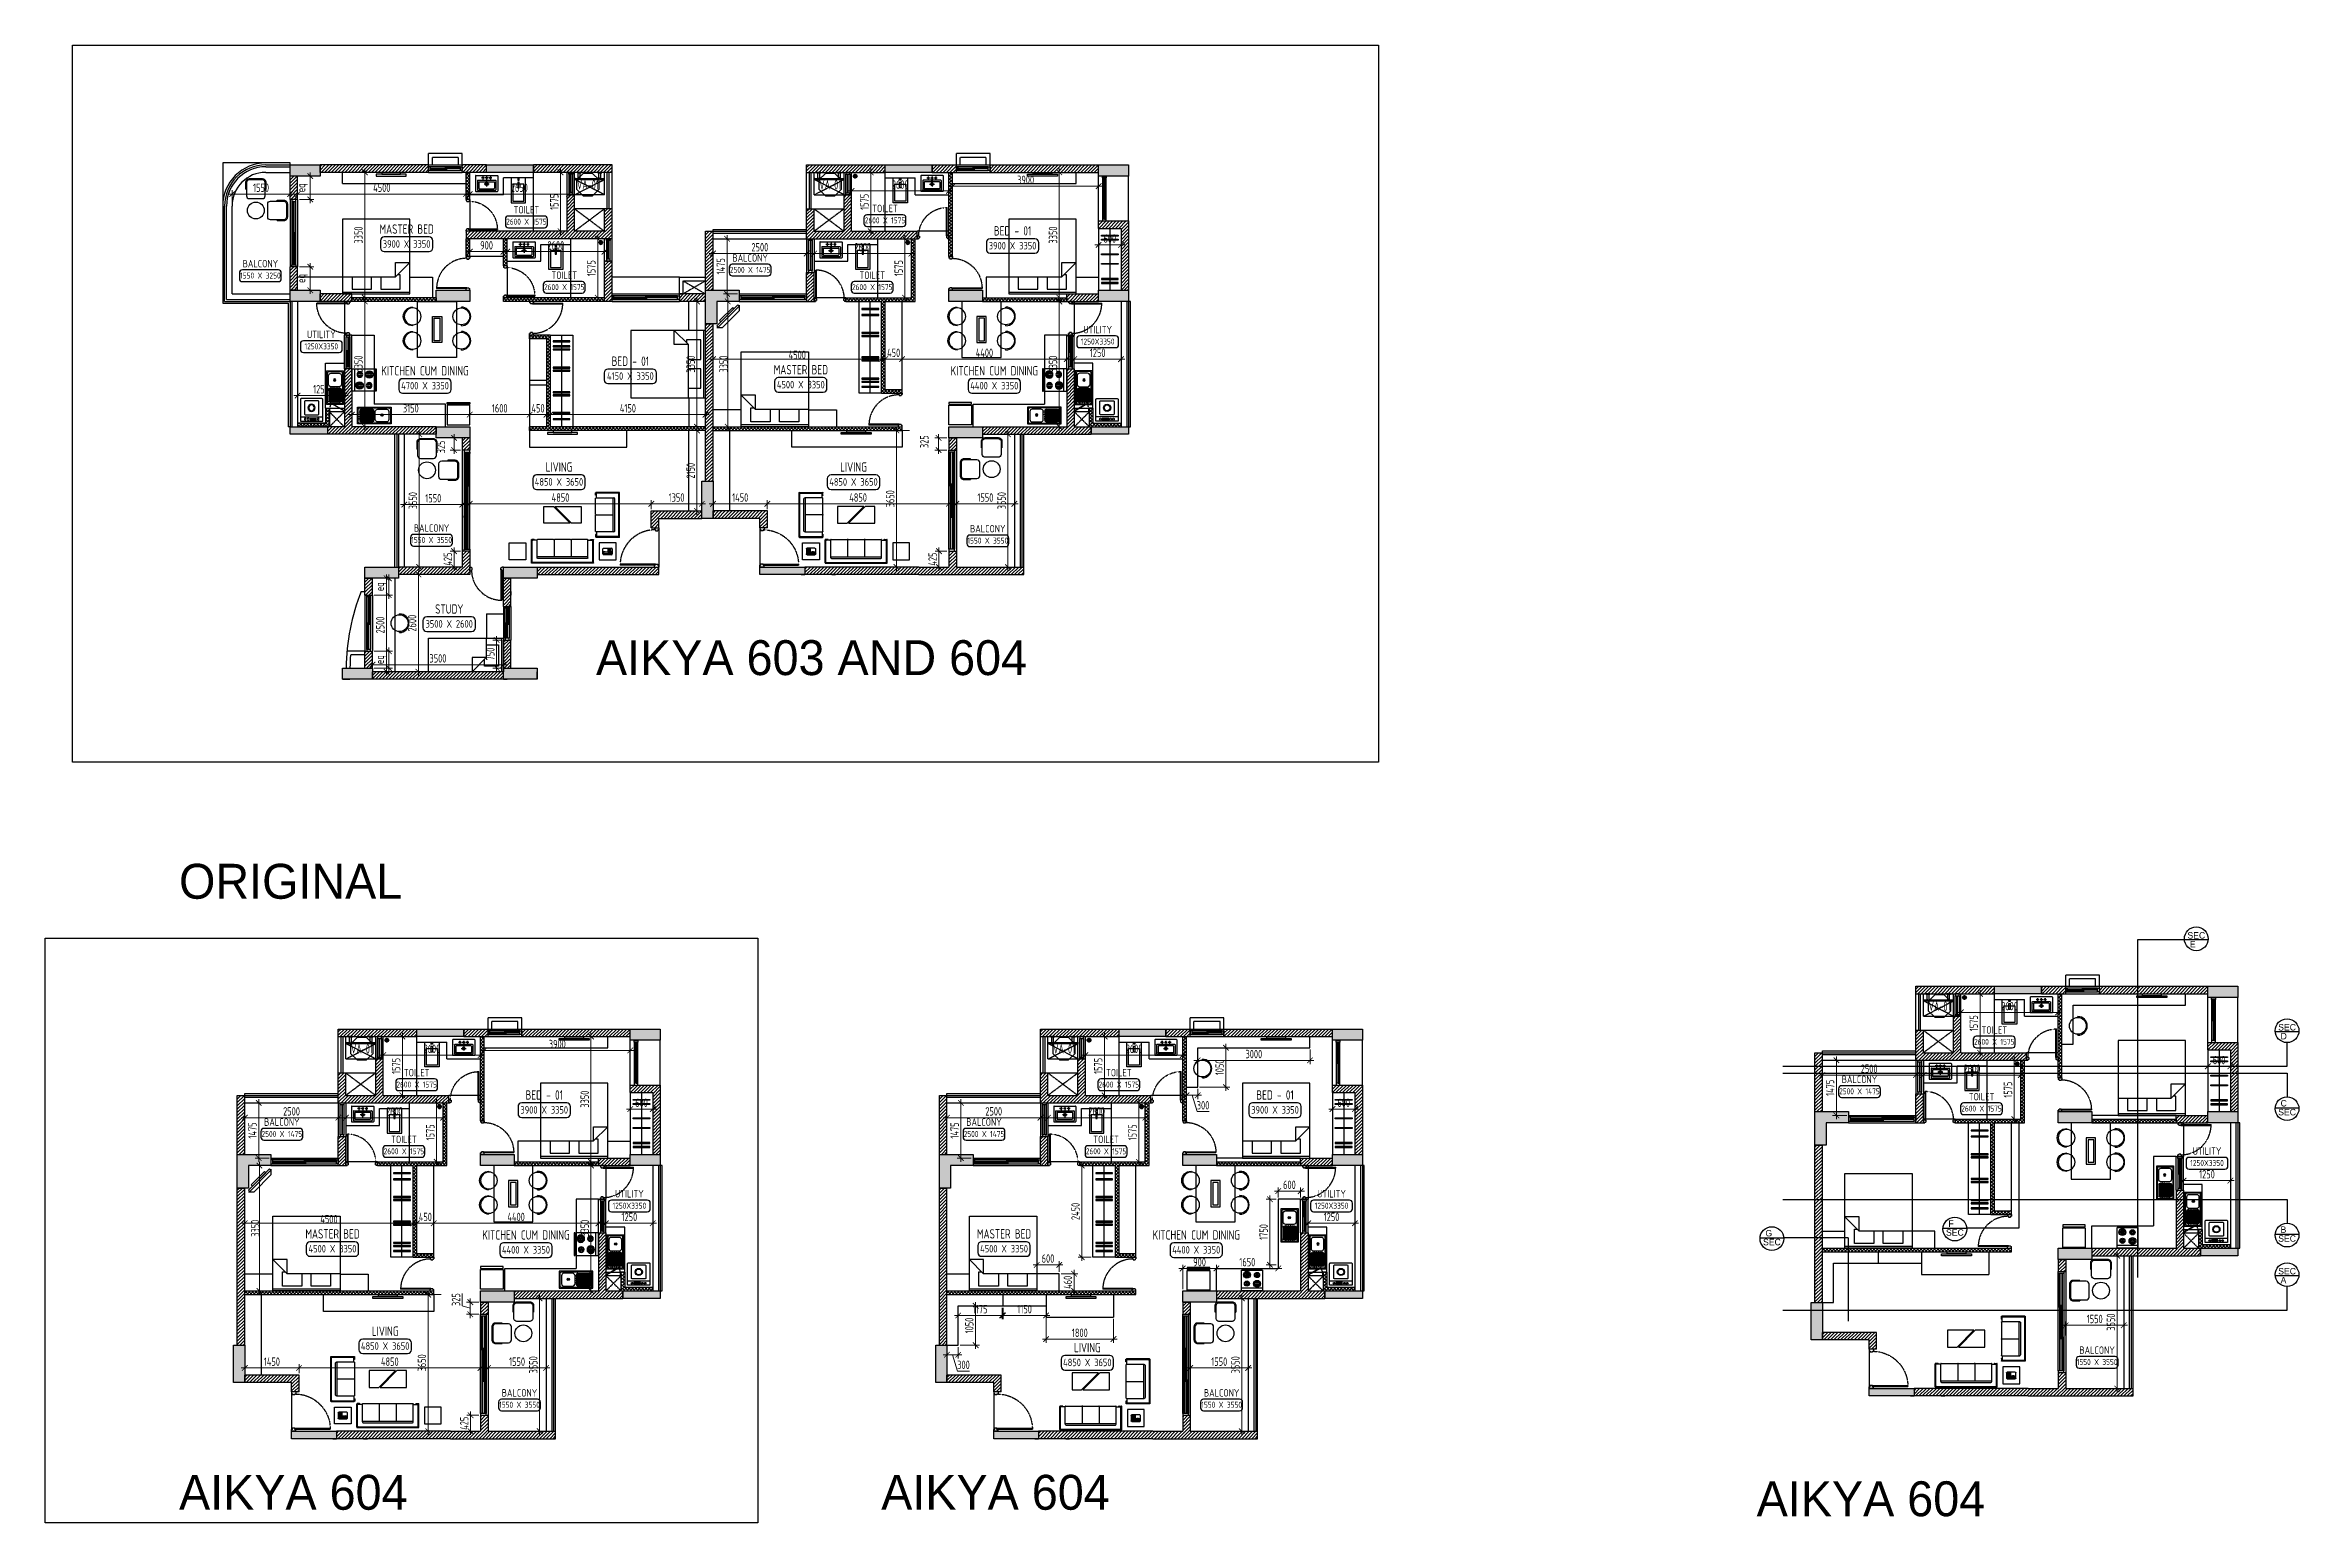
# Model space of a CAD drawing. Header units: millimetres. Extents: x -32588 to 76206, y -105754 to 17102.
# Drawn here: x -32588 to 27626, y -22400 to 17102 of the extents above; entities that cross this region are included whole.
import ezdxf
from ezdxf.enums import TextEntityAlignment as Align

# ---------------------------------------------------------------- set-up
doc = ezdxf.new("R2010")
doc.units = ezdxf.units.MM
doc.header["$LTSCALE"] = 10
doc.header["$PDMODE"] = 35
doc.header["$PDSIZE"] = 500
doc.linetypes.add('DASHED', pattern=[19.05, 12.7, -6.35])
doc.linetypes.add('HIDDEN', pattern=[9.525, 6.35, -3.175])
for name, color, linetype in [('07--DIM-1', 1, 'Continuous'), ('A--BLOCKWALL-1', 9, 'Continuous'), ('A--BLOCKWALL-2', 2, 'Continuous'), ('A--BLOCKWALL-3', 3, 'Continuous'), ('A--BLOCKWALL-HATCH', 8, 'Continuous'), ('A--CONCRETE-1', 9, 'Continuous'), ('A--CONCRETE-HID', 9, 'HIDDEN'), ('A--DOWN', 34, 'Continuous'), ('A--FIXTURE-0', 8, 'Continuous'), ('A--FURNITURE-0', 253, 'Continuous'), ('A--FURNITURE-1', 9, 'Continuous'), ('A--GLAZING-0', 181, 'Continuous'), ('A--HANDRAIL-1', 9, 'Continuous'), ('A--HATCH-1', 8, 'Continuous'), ('A--SANITARY-0', 253, 'Continuous'), ('A--SHAFT-HIDDEN', 9, 'HIDDEN'), ('A--SPACENUMBER', 2, 'Continuous'), ('A--SPACENUMBER-1', 8, 'Continuous'), ('A--SPACEREF', 3, 'Continuous'), ('A--STELWRK-1', 9, 'Continuous'), ('A--Stucture', 9, 'Continuous'), ('A--TILING-1', 8, 'Continuous'), ('A--WINREF', 7, 'Continuous'), ('A--WINREF-1', 8, 'Continuous'), ('Typical floor Column Centre line$0$X-3rd Floor Column$0$A--COL250', 250, 'Continuous'), ('Typical floor Column Centre line$0$X-3rd Floor Column$0$A--CONCRETE-4', 4, 'Continuous')]:
    doc.layers.add(name, color=color, linetype=linetype)
doc.layers.add('A--STELWRK-2', color=2, linetype='Continuous', lineweight=25)
doc.styles.add('ISO', font='isocp2.shx', dxfattribs={"width": 0.8})
doc.dimstyles.new('A-DIM-100', dxfattribs={"dimscale": 100, "dimtxt": 2.25, "dimasz": 1.5, "dimexe": 1, "dimexo": 0.5, "dimgap": 0, "dimtad": 0, "dimdec": 0, "dimzin": 12, "dimdsep": 46, "dimtxsty": 'ISO', "dimblk": 'ARCHTICK', "dimcen": 1, "dimdle": 1, "dimclrd": 8, "dimclre": 8, "dimclrt": 256, "dimadec": 0, "dimazin": 3, "dimtfac": 1, "dimtdec": 0, "dimtmove": 1, "dimatfit": 2, "dimfxl": 1, "dimtvp": 0.75, "dimtolj": 1, "dimtzin": 12, "dimlwd": 18, "dimlwe": 18, "dimarcsym": 0})
pattern_1 = [(45, (-11341.59, 0), (-44.90128, 44.90128), [])]
pattern_2 = [(45, (-11341.59, 0), (-44.90128, 44.90128), []), (135, (-11341.59, 0), (-44.90128, -44.90128), [])]
pattern_3 = [(45, (-11341.59, 0), (-44.90128, 44.90128), []), (135, (-11341.59, 0), (-44.90128, -44.90128), [])]
pattern_4 = [(45, (-23853.064, -23097.9), (-44.90128, 44.90128), [])]
pattern_5 = [(45, (-23853.064, -23097.9), (-44.90128, 44.90128), []), (135, (-23853.064, -23097.9), (-44.90128, -44.90128), [])]
pattern_6 = [(45, (-5094.36, -23097.9), (-44.90128, 44.90128), [])]
pattern_7 = [(45, (-5094.36, -23097.9), (-44.90128, 44.90128), []), (135, (-5094.36, -23097.9), (-44.90128, -44.90128), [])]
pattern_8 = [(45, (18294.394, -21956.845), (-44.90128, 44.90128), [])]
pattern_9 = [(45, (18294.394, -21956.845), (-44.90128, 44.90128), []), (135, (18294.394, -21956.845), (-44.90128, -44.90128), [])]

msp = doc.modelspace()

# ---------------------------------------------------------------- texts
at = {"layer": 'A--SPACEREF'}
for s, height, p in [('AIKYA 603 AND 604', 933.32, (-17869.5, 261.6)), ('ORIGINAL', 933.32, (-29008.9, -5715.8)), ('SEC', 172.62, (24647.1, -6780.8)), (' E', 172.62, (24647.1, -7018.2)), ('SEC', 172.62, (27071.9, -9237.5)), (' D', 172.62, (27071.9, -9474.9)), ('SEC', 172.62, (27071.9, -11505.7)), (' C', 172.62, (27071.9, -11268.4)), (' F', 172.62, (18197.5, -14485.3)), ('SEC', 172.62, (13309, -14978.4)), (' G', 172.62, (13309, -14741)), ('SEC', 172.62, (18197.5, -14722.7)), ('SEC', 172.62, (27071.9, -14884)), (' B ', 172.62, (27071.9, -14646.6)), ('SEC', 172.62, (27071.9, -15757.6)), (' A ', 172.62, (27071.9, -15995)), ('AIKYA 604', 933.32, (-29008.9, -22047.3)), ('AIKYA 604', 933.32, (-10250.2, -22047.3)), ('AIKYA 604', 933.32, (13138.6, -22220.4))]:
    msp.add_text(s, height=height, dxfattribs=at).set_placement(p)

# ---------------------------------------------------------------- blocks, each defined once
blk = doc.blocks.new('SPACE')
at = {"layer": 'A--SPACENUMBER-1'}
blk.add_lwpolyline([(-600, 0), (600, 0, 0.414213562), (700, 100), (700, 288.5, 0.414213562), (600, 388.5), (-600, 388.5, 0.414213562), (-700, 288.5), (-700, 100, 0.414213562), (-600, 0, -0.052514465)], format="xyb", dxfattribs=at)
at = {"layer": 'A--SPACENUMBER', "style": 'ISO', "width": 0.8, "flags": 4}
blk.add_attdef('01', text='', height=250, dxfattribs=at).set_placement((0.455, 202.41), align=Align.MIDDLE)
at = {"layer": 'A--SPACEREF', "style": 'ISO', "width": 0.8, "flags": 4}
blk.add_attdef('S', text='', height=300, dxfattribs=at).set_placement((1.35, 474.975), align=Align.CENTER)
blk = doc.blocks.new('A$C542B73FF')
at = {"layer": 'A--FURNITURE-0'}
for points in [[(-400, 50), (400, 50), (400, 100), (-400, 100)], [(-250, 0), (250, 0), (250, 50), (-250, 50)]]:
    blk.add_lwpolyline(points, close=True, dxfattribs=at)
blk = doc.blocks.new('A$C7FA855F9')
at = {"layer": 'A--FURNITURE-0', "linetype": 'Continuous'}
for p, q in [((900, 2000), (-900, 2000)), ((-900, 2000), (-900, 0)), ((900, 0), (900, 2000)), ((900, 840), (520, 460)), ((520, 840), (900, 840)), ((520, 460), (520, 840)), ((-900, 460), (520, 460)), ((-900, 50), (900, 50)), ((-900, 0), (900, 0)), ((-645, 460), (-645, 130)), ((-645, 130), (-125, 130)), ((-125, 130), (-125, 460)), ((125, 460), (125, 130)), ((125, 130), (645, 130)), ((645, 510), (570, 510)), ((645, 130), (645, 510))]:
    blk.add_line(p, q, dxfattribs=at)
blk = doc.blocks.new('A$C142A61D3')
at = {"linetype": 'Continuous'}
for p, q in [((-2000, -450), (-2000, 450)), ((-2000, 450), (0, 450)), ((-460, 450), (-460, -70)), ((-460, 275), (-130, 275)), ((-130, 275), (-130, -295)), ((-50, 450), (-50, -450)), ((0, 450), (0, -450)), ((0, -450), (-2000, -450)), ((-840, -450), (-460, -70)), ((-840, -70), (-840, -450)), ((-460, -70), (-840, -70)), ((-510, -295), (-510, -120)), ((-130, -295), (-510, -295))]:
    blk.add_line(p, q, dxfattribs=at)
blk = doc.blocks.new('A$C383732B3')
for p, q in [((275, 250), (275, 275)), ((275, -250), (275, -275))]:
    blk.add_line(p, q)
blk.add_lwpolyline([(275, 275), (100, 275, 0.414214), (0, 175), (0, -175, 0.414214), (100, -275), (275, -275)], format="xyb")
blk.add_lwpolyline([(100, -250), (450, -250, 0.414214), (525, -175), (525, 175, 0.414214), (450, 250), (100, 250, 0.414214), (25, 175), (25, -175, 0.414214)], format="xyb", close=True)
blk = doc.blocks.new('A$C59C96D1E')
at = {"linetype": 'Continuous'}
for p, q in [((-2.7, 0), (2.7, 0)), ((-3.5, -9.1), (-3.5, -0.8)), ((-2.7, -1), (-2.7, -2.2)), ((-2.7, -8.8), (-2.7, -7.6)), ((2.7, -9.8), (-2.7, -9.8)), ((-2.3, -1.5), (-2.3, -8.4)), ((-0.8, -0.5), (-2.2, -0.5)), ((-0.8, -9.3), (-2.2, -9.3)), ((-1.8, -1), (-1.3, -1)), ((-1.8, -8.9), (-1.3, -8.9)), ((-0.8, -8.4), (-0.8, -1.5)), ((-0.3, -2.2), (-0.3, -1)), ((-0.3, -7.6), (-0.3, -8.8)), ((3.5, -0.8), (3.5, -9.1))]:
    blk.add_line(p, q, dxfattribs=at)
for points in [[(0.4, -5.9), (0.4, -5.4), (0.9, -5.4), (0.9, -5.9)], [(0.4, -6.5), (0.4, -6), (0.9, -6), (0.9, -6.5)], [(0.4, -7.1), (0.4, -6.6), (0.9, -6.6), (0.9, -7.1)], [(0.4, -7.7), (0.4, -7.2), (0.9, -7.2), (0.9, -7.7)], [(0.4, -8.3), (0.9, -8.3), (0.9, -7.8), (0.4, -7.8)], [(1, -5.9), (1, -5.4), (1.5, -5.4), (1.5, -5.9)], [(1, -6.5), (1, -6), (1.5, -6), (1.5, -6.5)], [(1, -7.1), (1, -6.6), (1.5, -6.6), (1.5, -7.1)], [(1, -7.7), (1, -7.2), (1.5, -7.2), (1.5, -7.7)], [(1, -8.3), (1.5, -8.3), (1.5, -7.8), (1, -7.8)], [(1.6, -5.9), (1.6, -5.4), (2.1, -5.4), (2.1, -5.9)], [(1.6, -6.5), (1.6, -6), (2.1, -6), (2.1, -6.5)], [(1.6, -7.1), (1.6, -6.6), (2.1, -6.6), (2.1, -7.1)], [(1.6, -7.7), (1.6, -7.2), (2.1, -7.2), (2.1, -7.7)], [(1.6, -8.3), (2.1, -8.3), (2.1, -7.8), (1.6, -7.8)], [(2.2, -5.9), (2.2, -5.4), (2.7, -5.4), (2.7, -5.9)], [(2.2, -6.5), (2.2, -6), (2.7, -6), (2.7, -6.5)], [(2.2, -7.1), (2.2, -6.6), (2.7, -6.6), (2.7, -7.1)], [(2.2, -7.7), (2.2, -7.2), (2.7, -7.2), (2.7, -7.7)], [(2.2, -8.3), (2.7, -8.3), (2.7, -7.8), (2.2, -7.8)]]:
    blk.add_lwpolyline(points, close=True)
for centre, radius, start, end in [((-2.7, -0.8), 0.75, 90, 180), ((2.7, -0.8), 0.75, 0, 90), ((-2.7, -9.1), 0.75, 180, 270), ((-2.2, -1), 0.5, 90, 180), ((-2.2, -2.2), 0.5, 180, 270), ((-2.2, -7.6), 0.5, 90, 180), ((-2.2, -8.8), 0.5, 180, 270), ((-1.8, -1.5), 0.5, 90, 180), ((-1.8, -8.4), 0.5, 180, 270), ((-1.3, -1.5), 0.5, 0, 90), ((-1.3, -8.4), 0.5, 270, 0), ((-0.8, -1), 0.5, 0, 90), ((-0.8, -2.2), 0.5, 270, 0), ((-0.8, -7.6), 0.5, 0, 90), ((-0.8, -8.8), 0.5, 270, 0), ((2.7, -9.1), 0.75, 270, 0)]:
    blk.add_arc(centre, radius, start, end, dxfattribs=at)
for centre, start, end in [((-30.2, -7.5), 358.28, 10.8919), ((27.2, -7.5), 169.1081, 181.72)]:
    blk.add_arc(centre, 28, start, end)
blk = doc.blocks.new('A$C6B576318')
at = {"layer": 'A--FURNITURE-0'}
for p, q in [((-975, 13), (-975, 736)), ((-888, 749), (-963, 749)), ((-950, 38), (-950, 711)), ((-813, 724), (-938, 724)), ((-875, 724), (-875, 736)), ((-800, 711), (-800, 736)), ((-800, 175), (-800, 711)), ((-788, 749), (-279, 749)), ((-267, 736), (-267, 200)), ((-254, 749), (254, 749)), ((267, 736), (267, 200)), ((279, 749), (788, 749)), ((800, 711), (800, 736)), ((800, 175), (800, 711)), ((813, 724), (938, 724)), ((875, 724), (875, 736)), ((888, 749), (963, 749)), ((950, 38), (950, 711)), ((975, 13), (975, 736)), ((-963, 0), (963, 0)), ((-938, 25), (938, 25)), ((-800, 200), (800, 200)), ((-775, 150), (775, 150))]:
    blk.add_line(p, q, dxfattribs=at)
for centre, radius, start, end in [((-963, 736), 12.5, 90, 180), ((-938, 711), 12.5, 90, 180), ((-888, 736), 12.5, 0, 90), ((-813, 711), 12.5, 0, 90), ((-788, 736), 12.5, 90, 180), ((-279, 736), 12.5, 0, 90), ((-254, 736), 12.5, 90, 180), ((254, 736), 12.5, 0, 90), ((279, 736), 12.5, 90, 180), ((788, 736), 12.5, 0, 90), ((813, 711), 12.5, 90, 180), ((888, 736), 12.5, 90, 180), ((938, 711), 12.5, 0, 90), ((963, 736), 12.5, 0, 90), ((-963, 13), 12.5, 180, 270), ((-938, 38), 12.5, 180, 270), ((-775, 175), 25, 180, 270), ((775, 175), 25, 270, 0), ((938, 38), 12.5, 270, 0), ((963, 13), 12.5, 270, 0)]:
    blk.add_arc(centre, radius, start, end, dxfattribs=at)
blk = doc.blocks.new('A$C64853205')
at = {"layer": 'A--FURNITURE-0'}
for p, q in [((-708, 13), (-708, 736)), ((-621, 749), (-696, 749)), ((-683, 38), (-683, 711)), ((-546, 724), (-671, 724)), ((-608, 724), (-608, 736)), ((-533, 711), (-533, 736)), ((-533, 175), (-533, 711)), ((-521, 749), (-12, 749)), ((0, 736), (0, 200)), ((13, 749), (521, 749)), ((533, 736), (533, 175)), ((546, 724), (671, 724)), ((608, 724), (608, 736)), ((621, 749), (696, 749)), ((683, 38), (683, 711)), ((708, 13), (708, 736)), ((-696, 0), (696, 0)), ((-671, 25), (671, 25)), ((-533, 200), (533, 200)), ((-508, 150), (508, 150))]:
    blk.add_line(p, q, dxfattribs=at)
for centre, radius, start, end in [((-696, 736), 12.5, 90, 180), ((-671, 711), 12.5, 90, 180), ((-621, 736), 12.5, 0, 90), ((-546, 711), 12.5, 0, 90), ((-521, 736), 12.5, 90, 180), ((-12, 736), 12.5, 0, 90), ((13, 736), 12.5, 90, 180), ((521, 736), 12.5, 0, 90), ((546, 711), 12.5, 90, 180), ((621, 736), 12.5, 90, 180), ((671, 711), 12.5, 0, 90), ((696, 736), 12.5, 0, 90), ((-696, 13), 12.5, 180, 270), ((-671, 38), 12.5, 180, 270), ((-508, 175), 25, 180, 270), ((508, 175), 25, 270, 0), ((671, 38), 12.5, 270, 0), ((696, 13), 12.5, 270, 0)]:
    blk.add_arc(centre, radius, start, end, dxfattribs=at)
blk = doc.blocks.new('A$C337B3EF4')
for p, q in [((0, 225), (0, 250)), ((0, -250), (0, -225))]:
    blk.add_line(p, q)
blk.add_circle((0, 0), 225)
blk.add_arc((0, 0), 250, 270, 90)
blk = doc.blocks.new('A$C666E5324')
at = {"layer": 'A--FURNITURE-0'}
for points in [[(0, -525), (-1500, -525), (-1500, 525), (0, 525)], [(-400, -125), (-1100, -125), (-1100, 125), (-400, 125)], [(-450, -75), (-1050, -75), (-1050, 75), (-450, 75)]]:
    blk.add_lwpolyline(points, close=True, dxfattribs=at)
at = {"layer": 'A--FURNITURE-0', "xscale": -1, "rotation": 270.000000000004}
for p in [(-1050, 650), (-400, 650)]:
    blk.add_blockref('A$C337B3EF4', p, dxfattribs=at)
at = {"layer": 'A--FURNITURE-0', "rotation": 270.000000000004}
for p in [(-1050, -650), (-400, -650)]:
    blk.add_blockref('A$C337B3EF4', p, dxfattribs=at)
blk = doc.blocks.new('A$C722A6C0C')
at = {"layer": 'A--DOWN'}
for p, q in [((0, -1450), (0, -50)), ((43, -1450), (43, -50)), ((57, -1450), (57, -93)), ((100, -50), (100, -1450))]:
    blk.add_line(p, q, dxfattribs=at)
for points in [[(100, -50), (0, -50), (0, 0), (100, 0)], [(100, -93), (57, -93), (57, -50), (100, -50)], [(43, -784), (0, -784), (0, -741), (43, -741)], [(100, -784), (57, -784), (57, -741), (100, -741)], [(43, -1450), (0, -1450), (0, -1407), (43, -1407)], [(100, -1450), (0, -1450), (0, -1500), (100, -1500)]]:
    blk.add_lwpolyline(points, close=True, dxfattribs=at)
at = {"layer": 'A--GLAZING-0'}
for p, q in [((72, -93), (72, -741)), ((86, -93), (86, -741)), ((14, -784), (14, -1407)), ((28, -784), (28, -1407))]:
    blk.add_line(p, q, dxfattribs=at)
blk = doc.blocks.new('A$C1CBF2325')
at = {"layer": 'A--DOWN'}
for p, q in [((100, 0), (0, 0)), ((0, 0), (0, -42)), ((100, 0), (100, -42)), ((25, -42), (0, -42)), ((25, -42), (25, -67)), ((75, -67), (25, -67)), ((75, -42), (75, -67)), ((75, -42), (100, -42)), ((79, -46), (79, -67)), ((79, -46), (886, -46)), ((79, -67), (886, -67)), ((886, -67), (886, -46)), ((25, -858), (0, -858)), ((0, -900), (0, -858)), ((100, -900), (0, -900)), ((75, -833), (25, -833)), ((25, -858), (25, -833)), ((75, -858), (75, -833)), ((75, -858), (100, -858)), ((100, -900), (100, -858))]:
    blk.add_line(p, q, dxfattribs=at)
at = {"layer": 'A--DOWN', "color": 8, "linetype": 'DASHED', "ltscale": 0.005}
blk.add_arc((79, -46), 807, 269.7319, 358.5291, dxfattribs=at)
blk = doc.blocks.new('A$C030B2EE2')
at = {"layer": 'A--DOWN'}
for p, q in [((-100, 1150), (-100, 50)), ((-57, 1150), (-57, 50)), ((-43, 1150), (-43, 93)), ((0, 50), (0, 1150))]:
    blk.add_line(p, q, dxfattribs=at)
for points in [[(0, 1150), (-100, 1150), (-100, 1200), (0, 1200)], [(-57, 1150), (-100, 1150), (-100, 1107), (-57, 1107)], [(-57, 634), (-100, 634), (-100, 591), (-57, 591)], [(0, 634), (-43, 634), (-43, 591), (0, 591)], [(0, 50), (-100, 50), (-100, 0), (0, 0)], [(0, 93), (-43, 93), (-43, 50), (0, 50)]]:
    blk.add_lwpolyline(points, close=True, dxfattribs=at)
at = {"layer": 'A--GLAZING-0'}
for p, q in [((-86, 634), (-86, 1107)), ((-72, 634), (-72, 1107)), ((-28, 93), (-28, 591)), ((-14, 93), (-14, 591))]:
    blk.add_line(p, q, dxfattribs=at)
blk = doc.blocks.new('A$C35654C4B')
at = {"layer": 'A--BLOCKWALL-1'}
for p, q in [((-900, 200), (0, 200)), ((-900, 0), (0, 0))]:
    blk.add_line(p, q, dxfattribs=at)
at = {"layer": 'A--DOWN'}
for p, q in [((-50, 150), (-850, 150)), ((-50, 107), (-850, 107)), ((-850, 50), (-50, 50)), ((-50, 93), (-807, 93))]:
    blk.add_line(p, q, dxfattribs=at)
for points in [[(-850, 50), (-850, 150), (-900, 150), (-900, 50)], [(-807, 50), (-807, 93), (-850, 93), (-850, 50)], [(-416, 107), (-416, 150), (-459, 150), (-459, 107)], [(-416, 50), (-416, 93), (-459, 93), (-459, 50)], [(-50, 107), (-50, 150), (-93, 150), (-93, 107)], [(-50, 50), (-50, 150), (0, 150), (0, 50)]]:
    blk.add_lwpolyline(points, close=True, dxfattribs=at)
at = {"layer": 'A--GLAZING-0'}
for p, q in [((-807, 78), (-459, 78)), ((-807, 64), (-459, 64)), ((-416, 136), (-93, 136)), ((-416, 122), (-93, 122))]:
    blk.add_line(p, q, dxfattribs=at)
blk = doc.blocks.new('A$C34D21E7E')
at = {"layer": 'A--DOWN'}
for p, q in [((-150, 2450), (-150, -150)), ((-110, 2450), (-110, -150)), ((-95, 2450), (-95, -150)), ((-55, -150), (-55, 2450)), ((-40, -150), (-40, 2450)), ((0, -150), (0, 2450))]:
    blk.add_line(p, q, dxfattribs=at)
for points in [[(-150, 2450), (0, 2450), (0, 2500), (-150, 2500)], [(-40, 2450), (0, 2450), (0, 2410), (-40, 2410)], [(-95, 1590), (-55, 1590), (-55, 1550), (-95, 1550)], [(-40, 1550), (0, 1550), (0, 1590), (-40, 1590)], [(-150, 740), (-110, 740), (-110, 700), (-150, 700)], [(-95, 700), (-55, 700), (-55, 740), (-95, 740)], [(-150, -150), (-110, -150), (-110, -110), (-150, -110)], [(-150, -150), (0, -150), (0, -200), (-150, -200)]]:
    blk.add_lwpolyline(points, close=True, dxfattribs=at)
at = {"layer": 'A--GLAZING-0'}
for p, q in [((-25, 1590), (-25, 2410)), ((-15, 1590), (-15, 2410)), ((-80, 740), (-80, 1550)), ((-70, 740), (-70, 1550)), ((-135, -110), (-135, 700)), ((-125, -110), (-125, 700))]:
    blk.add_line(p, q, dxfattribs=at)
blk = doc.blocks.new('A$C68464E93')
at = {"layer": 'A--BLOCKWALL-1'}
for p, q in [((600, 200), (0, 200)), ((600, 0), (0, 0))]:
    blk.add_line(p, q, dxfattribs=at)
at = {"layer": 'A--DOWN'}
for p, q in [((50, 150), (550, 150)), ((550, 50), (50, 50))]:
    blk.add_line(p, q, dxfattribs=at)
for points in [[(50, 50), (50, 150), (0, 150), (0, 50), (50, 50)], [(550, 50), (550, 150), (600, 150), (600, 50), (550, 50)]]:
    blk.add_lwpolyline(points, dxfattribs=at)
at = {"layer": 'A--GLAZING-0'}
for p, q in [((550, 107), (50, 107)), ((550, 93), (50, 93))]:
    blk.add_line(p, q, dxfattribs=at)
blk = doc.blocks.new('A$C76363F86-flat-10')
at = {"layer": 'A--SANITARY-0'}
for points in [[(0, -0.193), (0, 0.193), (-0.663, 0.193), (-0.663, -0.193)], [(-0.167, -0.146), (-0.167, 0.146), (-0.616, 0.146), (-0.616, -0.146)], [(-0.108, -0.017), (-0.108, 0.017), (-0.266, 0.017), (-0.266, -0.017)], [(0, -0.017), (0, 0.017), (-0.057, 0.017), (-0.057, -0.017)], [(-0.027, -0.009), (-0.027, 0.008), (-0.05, 0.008), (-0.05, -0.009)]]:
    blk.add_lwpolyline(points, close=True, dxfattribs=at)
blk = doc.blocks.new('A$C302618AE')
at = {"layer": 'A--SANITARY-0'}
for p, q in [((-287, 0), (287, 0)), ((-297, -10), (-297, -416)), ((-287, -426), (287, -426)), ((-247, -138), (-247, -383)), ((-237, -128), (240, -128)), ((-237, -393), (240, -393)), ((-206, -178), (-206, -343)), ((-196, -168), (199, -168)), ((-196, -353), (199, -353)), ((-60, -67), (-138, -67)), ((-100, -30), (-100, -110)), ((65, -236), (-65, -236)), ((40, -67), (-38, -67)), ((0, -183), (0, -295)), ((1, -30), (1, -110)), ((141, -67), (63, -67)), ((101, -30), (101, -110)), ((209, -178), (209, -343)), ((250, -138), (250, -383)), ((297, -10), (297, -416))]:
    blk.add_line(p, q, dxfattribs=at)
for centre, radius in [((-100, -67), 17.8), ((1, -235), 36.3), ((1, -235), 25), ((1, -67), 17.8), ((101, -67), 17.8)]:
    blk.add_circle(centre, radius, dxfattribs=at)
for centre, start, end in [((-287, -10), 90, 180), ((-287, -416), 180, 270), ((-237, -138), 90, 180), ((-237, -383), 180, 270), ((-196, -178), 90, 180), ((-196, -343), 180, 270), ((199, -178), 0, 90), ((199, -343), 270, 0), ((240, -138), 0, 90), ((240, -383), 270, 0), ((287, -10), 0, 90), ((287, -416), 270, 0)]:
    blk.add_arc(centre, 10, start, end, dxfattribs=at)
blk.add_ellipse((0, -141), major_axis=(17.6, 0), ratio=0.318204, dxfattribs=at)
blk = doc.blocks.new('A$C704305AF')
at = {"layer": 'A--SANITARY-0'}
for p, q in [((0, 0.064), (0, -0.064)), ((0.064, 0), (-0.064, 0))]:
    blk.add_line(p, q, dxfattribs=at)
for major_axis, start_param, end_param in [((0, 0.0508), 3.141593, 9.424778), ((0, 0.0381), 6.283185307145827, 12.56637061432541)]:
    blk.add_ellipse((0, 0), major_axis=major_axis, ratio=1, start_param=start_param, end_param=end_param, dxfattribs=at)
blk = doc.blocks.new('A$C613641B0')
at = {"layer": 'A--BLOCKWALL-1'}
for p, q in [((0, 0), (-1800, 0)), ((0, -200), (-1800, -200))]:
    blk.add_line(p, q, dxfattribs=at)
at = {"layer": 'A--DOWN'}
for p, q in [((-50, -50), (-1750, -50)), ((-1750, -93), (-93, -93)), ((-1750, -107), (-50, -107)), ((-1750, -150), (-50, -150))]:
    blk.add_line(p, q, dxfattribs=at)
for points in [[(-1750, -50), (-1750, -150), (-1800, -150), (-1800, -50)], [(-1750, -107), (-1750, -150), (-1707, -150), (-1707, -107)], [(-934, -50), (-934, -93), (-891, -93), (-891, -50)], [(-934, -107), (-934, -150), (-891, -150), (-891, -107)], [(-93, -50), (-93, -93), (-50, -93), (-50, -50)], [(-50, -50), (-50, -150), (0, -150), (0, -50)]]:
    blk.add_lwpolyline(points, close=True, dxfattribs=at)
at = {"layer": 'A--GLAZING-0'}
for p, q in [((-934, -122), (-1707, -122)), ((-934, -136), (-1707, -136)), ((-93, -64), (-891, -64)), ((-93, -78), (-891, -78))]:
    blk.add_line(p, q, dxfattribs=at)
blk = doc.blocks.new('A$C06896976')
at = {"layer": 'A--FIXTURE-0'}
for p, q in [((0, 0.6), (-0.6, 0.6)), ((-0.6, 0.6), (-0.6, 0)), ((-0.6, 0), (0, 0)), ((-0.525, 0.6), (-0.525, 0)), ((0, 0), (0, 0.6)), ((0, 0.525), (0.025, 0.525)), ((0.025, 0.475), (0, 0.475)), ((0.025, 0.125), (0, 0.125)), ((0, 0.075), (0.025, 0.075)), ((0.05, 0.6), (0.025, 0.6)), ((0.025, 0.6), (0.025, 0)), ((0.025, 0), (0.05, 0)), ((0.05, 0), (0.05, 0.6))]:
    blk.add_line(p, q, dxfattribs=at)
for centre, major_axis, start_param, end_param in [((-0.394, 0.446), (0.0707, 0.0707), 0.785398, 7.068583), ((-0.394, 0.446), (0.053, 0.053), 0.785398, 7.068583), ((-0.386, 0.154), (0.053, -0.053), -0.785398, 5.497787), ((-0.394, 0.446), (0.0354, 0.0354), 0.785398, 7.068583), ((-0.386, 0.154), (0.0354, -0.0354), -0.785398, 5.497787), ((-0.394, 0.446), (0.0177, 0.0177), 0.785398, 7.068583), ((-0.386, 0.154), (-0.0177, -0.0177), 0.785398, 7.068583), ((-0.131, 0.154), (-0.0707, -0.0707), 0.785398, 7.068583), ((-0.139, 0.446), (-0.053, 0.053), -0.785398, 5.497787), ((-0.131, 0.154), (-0.053, -0.053), 0.785398, 7.068583), ((-0.139, 0.446), (-0.0354, 0.0354), -0.785398, 5.497787), ((-0.131, 0.154), (-0.0354, -0.0354), 0.785398, 7.068583), ((-0.139, 0.446), (0.0177, 0.0177), 0.785398, 7.068583), ((-0.131, 0.154), (-0.0177, -0.0177), 0.785398, 7.068583)]:
    blk.add_ellipse(centre, major_axis=major_axis, ratio=1, start_param=start_param, end_param=end_param, dxfattribs=at)
blk = doc.blocks.new('A$C321E12B3')
at = {"layer": 'A--SANITARY-0', "ltscale": 5}
for p, q in [((-0.9, 0.45), (0, 0.45)), ((-0.9, 0), (-0.9, 0.45)), ((0, 0), (-0.9, 0)), ((-0.879, 0.055), (-0.879, 0.395)), ((-0.845, 0.429), (-0.055, 0.429)), ((-0.055, 0.021), (-0.845, 0.021)), ((-0.837, 0.118), (-0.837, 0.332)), ((-0.774, 0.395), (-0.54, 0.395)), ((-0.54, 0.055), (-0.774, 0.055)), ((-0.477, 0.332), (-0.477, 0.118)), ((-0.443, 0.335), (-0.443, 0.348)), ((-0.443, 0.293), (-0.443, 0.306)), ((-0.443, 0.246), (-0.443, 0.259)), ((-0.443, 0.204), (-0.443, 0.191)), ((-0.443, 0.157), (-0.443, 0.144)), ((-0.443, 0.115), (-0.443, 0.102)), ((-0.439, 0.352), (-0.059, 0.352)), ((-0.059, 0.331), (-0.439, 0.331)), ((-0.439, 0.31), (-0.059, 0.31)), ((-0.059, 0.289), (-0.439, 0.289)), ((-0.439, 0.263), (-0.059, 0.263)), ((-0.059, 0.242), (-0.439, 0.242)), ((-0.059, 0.208), (-0.439, 0.208)), ((-0.439, 0.187), (-0.059, 0.187)), ((-0.059, 0.161), (-0.439, 0.161)), ((-0.439, 0.14), (-0.059, 0.14)), ((-0.059, 0.119), (-0.439, 0.119)), ((-0.439, 0.098), (-0.059, 0.098)), ((-0.063, 0.373), (-0.435, 0.373)), ((-0.063, 0.077), (-0.435, 0.077)), ((-0.404, 0.394), (-0.094, 0.394)), ((-0.404, 0.056), (-0.094, 0.056)), ((-0.055, 0.348), (-0.055, 0.335)), ((-0.055, 0.306), (-0.055, 0.293)), ((-0.055, 0.259), (-0.055, 0.246)), ((-0.055, 0.191), (-0.055, 0.204)), ((-0.055, 0.144), (-0.055, 0.157)), ((-0.055, 0.102), (-0.055, 0.115)), ((-0.021, 0.395), (-0.021, 0.055)), ((0, 0.45), (0, 0))]:
    blk.add_line(p, q, dxfattribs=at)
at = {"layer": 'A--SANITARY-0'}
blk.add_line((-0.9, 0.45), (0, 0.45), dxfattribs=at)
at = {"layer": 'A--SANITARY-0', "ltscale": 5, "extrusion": (0, 0, -1)}
for centre, major_axis, start_param, end_param in [((-0.845, 0.395), (-0.0238, 0.0238), 5.497787, 7.068583), ((-0.845, 0.055), (0.0238, 0.0238), 2.356194, 3.926991), ((-0.774, 0.332), (0.0446, 0.0446), 3.926991, 5.497787), ((-0.774, 0.118), (-0.0446, 0.0446), 3.926991, 5.497787), ((-0.657, 0.214), (0.0223, 0.0223), 0.785398, 7.068583), ((-0.657, 0.214), (0.0112, 0.0112), 0.785398, 7.068583), ((-0.657, 0.214), (0.00743, 0.00743), 0.785398, 7.068583), ((-0.54, 0.332), (0.0446, 0.0446), -0.785398, 0.785398), ((-0.54, 0.118), (-0.0446, 0.0446), 2.356194, 3.926991), ((-0.439, 0.348), (0.00297, 0.00297), 3.926991, 5.497787), ((-0.439, 0.335), (-0.00297, 0.00297), 3.926991, 5.497787), ((-0.439, 0.306), (-0.00297, 0.00297), 5.497787, 7.068583), ((-0.439, 0.293), (-0.00297, 0.00297), 3.926991, 5.497787), ((-0.439, 0.204), (0.00297, 0.00297), 3.926991, 5.497787), ((-0.439, 0.191), (-0.00297, 0.00297), 3.926991, 5.497787), ((-0.439, 0.157), (0.00297, 0.00297), 3.926991, 5.497787), ((-0.439, 0.144), (0.00297, 0.00297), 2.356194, 3.926991), ((-0.439, 0.115), (0.00297, 0.00297), 3.926991, 5.497787), ((-0.439, 0.102), (0.00297, 0.00297), 2.356194, 3.926991), ((-0.393, 0.345), (-0.0357, 0.0357), 6.090163, 6.844508), ((-0.393, 0.105), (-0.0357, 0.0357), 4.151066, 4.905412), ((-0.105, 0.345), (-0.0357, 0.0357), 1.009473, 1.763819), ((-0.105, 0.105), (-0.0357, 0.0357), 2.94857, 3.702916), ((-0.059, 0.348), (0.00297, 0.00297), -0.785398, 0.785398), ((-0.059, 0.335), (-0.00297, 0.00297), 2.356194, 3.926991), ((-0.059, 0.306), (0.00297, 0.00297), -0.785398, 0.785398), ((-0.059, 0.293), (-0.00297, 0.00297), 2.356194, 3.926991), ((-0.059, 0.204), (0.00297, 0.00297), -0.785398, 0.785398), ((-0.059, 0.191), (-0.00297, 0.00297), 2.356194, 3.926991), ((-0.059, 0.157), (0.00297, 0.00297), -0.785398, 0.785398), ((-0.059, 0.144), (-0.00297, 0.00297), 2.356194, 3.926991), ((-0.059, 0.115), (0.00297, 0.00297), -0.785398, 0.785398), ((-0.059, 0.102), (-0.00297, 0.00297), 2.356194, 3.926991), ((-0.055, 0.395), (-0.0238, 0.0238), 0.785398, 2.356194), ((-0.055, 0.055), (-0.0238, 0.0238), 2.356194, 3.926991)]:
    blk.add_ellipse(centre, major_axis=major_axis, ratio=1, start_param=start_param, end_param=end_param, dxfattribs=at)
at = {"layer": 'A--SANITARY-0', "ltscale": 5}
for centre, major_axis, start_param, end_param in [((-0.439, 0.259), (-0.00297, -0.00297), 3.926991, 5.497787), ((-0.439, 0.246), (0.00297, -0.00297), 3.926991, 5.497787), ((-0.059, 0.259), (-0.00297, -0.00297), 2.356194, 3.926991), ((-0.059, 0.246), (0.00297, -0.00297), -0.785398, 0.785398)]:
    blk.add_ellipse(centre, major_axis=major_axis, ratio=1, start_param=start_param, end_param=end_param, dxfattribs=at)
blk = doc.blocks.new('A$C47D60FF3')
at = {"layer": 'A--FIXTURE-0'}
blk.add_lwpolyline([(-0.075, 0.6), (-0.075, 0), (-0.6, 0), (-0.6, 0.6)], close=True, dxfattribs=at)
blk.add_lwpolyline([(-0.05, 0.6), (-0.05, 0), (0, 0), (0, 0.6), (-0.05, 0.6)], dxfattribs=at)
blk = doc.blocks.new('A$C2D7D56F7')
at = {"layer": 'A--FIXTURE-0'}
for p, q in [((-0.3, -0.113), (0.3, -0.113)), ((-0.044, -0.037), (0.131, -0.037)), ((-0.044, -0.056), (0.131, -0.056)), ((-0.044, -0.074), (0.131, -0.074))]:
    blk.add_line(p, q, dxfattribs=at)
blk.add_lwpolyline([(0.3, -0.575, -0.414214), (0.275, -0.6), (-0.275, -0.6, -0.414214), (-0.3, -0.575), (-0.3, 0), (0.3, 0)], format="xyb", close=True, dxfattribs=at)
blk.add_lwpolyline([(-0.173, -0.168), (0.173, -0.168), (0.189, -0.184), (0.189, -0.531), (0.173, -0.546), (-0.173, -0.546), (-0.189, -0.531), (-0.189, -0.184)], close=True, dxfattribs=at)
for centre, radius in [((-0.169, -0.052), 0.025), ((-0.095, -0.052), 0.025), ((-0.001, -0.355), 0.0964), ((-0.001, -0.355), 0.0776), ((0.178, -0.052), 0.025)]:
    blk.add_circle(centre, radius, dxfattribs=at)
blk = doc.blocks.new('AL-OP')
at = {"layer": 'A--WINREF-1'}
blk.add_lwpolyline([(-124, 300), (-300, 124), (-300, -124), (-124, -300), (124, -300), (300, -124), (300, 124), (124, 300)], close=True, dxfattribs=at)
at = {"layer": 'A--WINREF', "style": 'ISO', "width": 0.6}
blk.add_attdef('AL-OP', text='', height=250, dxfattribs=at).set_placement((3, -5), align=Align.MIDDLE)
blk = doc.blocks.new('A$C3A434446')
at = {"layer": 'A--STELWRK-1', "color": 1}
for p, q in [((15, 939), (115, 939)), ((15, 909), (115, 909)), ((110, 939), (110, 1089)), ((155, 939), (665, 939)), ((155, 909), (665, 909)), ((160, 939), (160, 1089)), ((660, 939), (660, 1089)), ((705, 939), (805, 939)), ((705, 909), (805, 909)), ((710, 939), (710, 1089))]:
    blk.add_line(p, q, dxfattribs=at)
at = {"layer": 'A--STELWRK-1'}
for points in [[(15, 899), (10, 899), (10, 949), (15, 949)], [(85, 1099), (85, 1089), (185, 1089), (185, 1099)], [(635, 1099), (635, 1089), (735, 1089), (735, 1099)], [(805, 899), (810, 899), (810, 949), (805, 949)]]:
    blk.add_lwpolyline(points, close=True, dxfattribs=at)
at = {"layer": 'A--STELWRK-2'}
for centre, radius in [((135, 924), 25), ((135, 924), 22), ((685, 924), 25), ((685, 924), 22)]:
    blk.add_circle(centre, radius, dxfattribs=at)
blk = doc.blocks.new('A$C6931329F')
at = {"layer": 'A--BLOCKWALL-1'}
for p, q in [((0, 900), (0, 0)), ((200, 900), (200, 0))]:
    blk.add_line(p, q, dxfattribs=at)
at = {"layer": 'A--DOWN'}
for p, q in [((50, 50), (50, 850)), ((150, 850), (150, 50))]:
    blk.add_line(p, q, dxfattribs=at)
for points in [[(150, 850), (50, 850), (50, 900), (150, 900), (150, 850)], [(150, 50), (50, 50), (50, 0), (150, 0), (150, 50)]]:
    blk.add_lwpolyline(points, dxfattribs=at)
at = {"layer": 'A--GLAZING-0'}
for p, q in [((93, 850), (93, 50)), ((107, 850), (107, 50))]:
    blk.add_line(p, q, dxfattribs=at)
blk = doc.blocks.new('A$C4DFF75E1')
at = {"layer": 'A--DOWN'}
for p, q in [((9, 25), (0, 25)), ((0, 25), (0, 0)), ((0, 0), (12, 0)), ((9, 15, 0), (9, 25, 0)), ((12, 15, 0), (9, 15, 0)), ((12, 15, 0), (12, 0, 0)), ((12, 15, 0), (12, 0, 0)), ((12, 0), (12, 15)), ((438, 15, 0), (438, 0, 0)), ((438, 15, 0), (438, 0, 0)), ((438, 15, 0), (441, 15, 0)), ((438, 0), (438, 15)), ((450, 0), (438, 0)), ((441, 15, 0), (441, 25, 0)), ((441, 25), (450, 25)), ((450, 25), (450, 0))]:
    blk.add_line(p, q, dxfattribs=at)
blk.add_lwpolyline([(14, 18), (388, 234), (385, 240), (11, 24)], close=True, dxfattribs=at)
blk.add_circle((10, 24, 0), 0.781, dxfattribs=at)
at = {"layer": 'A--DOWN', "color": 8, "linetype": 'DASHED', "ltscale": 0.003}
blk.add_arc((-37, 15, 0), 478, 0, 27.29356, dxfattribs=at)
blk = doc.blocks.new('_ArchTick')
at = {"color": 0, "const_width": 0.15}
blk.add_lwpolyline([(-0.5, -0.5), (0.5, 0.5)], dxfattribs=at)
blk = doc.blocks.new('*D50')
at = {"layer": '07--DIM-1', "color": 8, "lineweight": 18}
for p, q in [((-5342, 10250), (-5591, 10250)), ((-5491, 6800), (-5491, 10350)), ((-5342, 6900), (-5591, 6900))]:
    blk.add_line(p, q, dxfattribs=at)
at = {"layer": 'Defpoints', "color": 0}
for p in [(-5491, 10250), (-5292, 10250), (-5292, 6900)]:
    blk.add_point(p, dxfattribs=at)
at = {"layer": '07--DIM-1', "color": 8, "lineweight": 18, "xscale": 150, "yscale": 150, "zscale": 150}
for p, rotation in [((-5491, 10250), 90), ((-5491, 6900), 270)]:
    blk.add_blockref('_ArchTick', p, dxfattribs=dict(at, rotation=rotation))
at = {"layer": '07--DIM-1', "insert": (-5660, 8575), "char_height": 225, "attachment_point": 5, "rotation": 90, "style": 'ISO'}
blk.add_mtext('\\A1;3350', dxfattribs=at)
blk = doc.blocks.new('*D51')
at = {"layer": '07--DIM-1', "color": 8, "lineweight": 18}
for p, q in [((-5292, 13700), (-5591, 13700)), ((-5491, 10250), (-5491, 13800)), ((-5342, 10350), (-5591, 10350))]:
    blk.add_line(p, q, dxfattribs=at)
at = {"layer": 'Defpoints', "color": 0}
for p in [(-5491, 13700), (-5242, 13700), (-5292, 10350)]:
    blk.add_point(p, dxfattribs=at)
at = {"layer": '07--DIM-1', "color": 8, "lineweight": 18, "xscale": 150, "yscale": 150, "zscale": 150}
for p, rotation in [((-5491, 13700), 90), ((-5491, 10350), 270)]:
    blk.add_blockref('_ArchTick', p, dxfattribs=dict(at, rotation=rotation))
at = {"layer": '07--DIM-1', "insert": (-5660, 12025), "char_height": 225, "attachment_point": 5, "rotation": 90, "style": 'ISO'}
blk.add_mtext('\\A1;3350', dxfattribs=at)
blk = doc.blocks.new('*D52')
at = {"layer": '07--DIM-1', "color": 8, "lineweight": 18}
for p, q in [((-8442, 13330), (-4342, 13330)), ((-8342, 13650), (-8342, 13230)), ((-4442, 13650), (-4442, 13230))]:
    blk.add_line(p, q, dxfattribs=at)
at = {"layer": 'Defpoints', "color": 0}
for p in [(-8342, 13700), (-4442, 13700), (-4442, 13330)]:
    blk.add_point(p, dxfattribs=at)
at = {"layer": '07--DIM-1', "color": 8, "lineweight": 18, "xscale": 150, "yscale": 150, "zscale": 150, "rotation": 180}
blk.add_blockref('_ArchTick', (-8342, 13330), dxfattribs=at)
at = {"layer": '07--DIM-1', "color": 8, "lineweight": 18, "xscale": 150, "yscale": 150, "zscale": 150}
blk.add_blockref('_ArchTick', (-4442, 13330), dxfattribs=at)
at = {"layer": '07--DIM-1', "insert": (-6392, 13499), "char_height": 225, "attachment_point": 5, "style": 'ISO'}
blk.add_mtext('\\A1;3900', dxfattribs=at)
blk = doc.blocks.new('*D53')
at = {"layer": '07--DIM-1', "color": 8, "lineweight": 18}
for p, q in [((-4442, 12150), (-4442, 11661)), ((-3842, 12150), (-3842, 11661)), ((-4542, 11761), (-3742, 11761))]:
    blk.add_line(p, q, dxfattribs=at)
at = {"layer": 'Defpoints', "color": 0}
for p in [(-4442, 12200), (-3842, 12200), (-3842, 11761)]:
    blk.add_point(p, dxfattribs=at)
at = {"layer": '07--DIM-1', "color": 8, "lineweight": 18, "xscale": 150, "yscale": 150, "zscale": 150, "rotation": 180}
blk.add_blockref('_ArchTick', (-4442, 11761), dxfattribs=at)
at = {"layer": '07--DIM-1', "color": 8, "lineweight": 18, "xscale": 150, "yscale": 150, "zscale": 150}
blk.add_blockref('_ArchTick', (-3842, 11761), dxfattribs=at)
at = {"layer": '07--DIM-1', "insert": (-4142, 11930), "char_height": 225, "attachment_point": 5, "style": 'ISO'}
blk.add_mtext('\\A1;600', dxfattribs=at)
blk = doc.blocks.new('*D54')
at = {"layer": '07--DIM-1', "color": 8, "lineweight": 18}
for p, q in [((-11042, 13650), (-11042, 13104)), ((-8442, 13650), (-8442, 13104)), ((-11142, 13204), (-8342, 13204))]:
    blk.add_line(p, q, dxfattribs=at)
at = {"layer": 'Defpoints', "color": 0}
for p in [(-11042, 13700), (-8442, 13700), (-8442, 13204)]:
    blk.add_point(p, dxfattribs=at)
at = {"layer": '07--DIM-1', "color": 8, "lineweight": 18, "xscale": 150, "yscale": 150, "zscale": 150, "rotation": 180}
blk.add_blockref('_ArchTick', (-11042, 13204), dxfattribs=at)
at = {"layer": '07--DIM-1', "color": 8, "lineweight": 18, "xscale": 150, "yscale": 150, "zscale": 150}
blk.add_blockref('_ArchTick', (-8442, 13204), dxfattribs=at)
at = {"layer": '07--DIM-1', "insert": (-9742, 13373), "char_height": 225, "attachment_point": 5, "style": 'ISO'}
blk.add_mtext('\\A1;2600', dxfattribs=at)
blk = doc.blocks.new('*D55')
at = {"layer": '07--DIM-1', "color": 8, "lineweight": 18}
for p, q in [((-10992, 13700), (-10430, 13700)), ((-10530, 12025), (-10530, 13800)), ((-10992, 12125), (-10430, 12125))]:
    blk.add_line(p, q, dxfattribs=at)
at = {"layer": 'Defpoints', "color": 0}
for p in [(-11042, 13700), (-10530, 13700), (-11042, 12125)]:
    blk.add_point(p, dxfattribs=at)
at = {"layer": '07--DIM-1', "color": 8, "lineweight": 18, "xscale": 150, "yscale": 150, "zscale": 150}
for p, rotation in [((-10530, 13700), 90), ((-10530, 12125), 270)]:
    blk.add_blockref('_ArchTick', p, dxfattribs=dict(at, rotation=rotation))
at = {"layer": '07--DIM-1', "insert": (-10698, 12912), "char_height": 225, "attachment_point": 5, "rotation": 90, "style": 'ISO'}
blk.add_mtext('\\A1;1575', dxfattribs=at)
blk = doc.blocks.new('*D56')
at = {"layer": '07--DIM-1', "color": 8, "lineweight": 18}
for p, q in [((-14842, 4840), (-13192, 4840)), ((-14742, 4700), (-14742, 4940)), ((-13292, 4700), (-13292, 4940))]:
    blk.add_line(p, q, dxfattribs=at)
at = {"layer": 'Defpoints', "color": 0}
for p in [(-13292, 4840), (-14742, 4650), (-13292, 4650)]:
    blk.add_point(p, dxfattribs=at)
at = {"layer": '07--DIM-1', "color": 8, "lineweight": 18, "xscale": 150, "yscale": 150, "zscale": 150, "rotation": 180}
blk.add_blockref('_ArchTick', (-14742, 4840), dxfattribs=at)
at = {"layer": '07--DIM-1', "color": 8, "lineweight": 18, "xscale": 150, "yscale": 150, "zscale": 150}
blk.add_blockref('_ArchTick', (-13292, 4840), dxfattribs=at)
at = {"layer": '07--DIM-1', "insert": (-14017, 5008), "char_height": 225, "attachment_point": 5, "style": 'ISO'}
blk.add_mtext('\\A1;1450', dxfattribs=at)
blk = doc.blocks.new('*D57')
at = {"layer": '07--DIM-1', "color": 8, "lineweight": 18}
for p, q in [((-13392, 4840), (-8342, 4840)), ((-13292, 4700), (-13292, 4940)), ((-8442, 4700), (-8442, 4940))]:
    blk.add_line(p, q, dxfattribs=at)
at = {"layer": 'Defpoints', "color": 0}
for p in [(-8442, 4840), (-13292, 4650), (-8442, 4650)]:
    blk.add_point(p, dxfattribs=at)
at = {"layer": '07--DIM-1', "color": 8, "lineweight": 18, "xscale": 150, "yscale": 150, "zscale": 150, "rotation": 180}
blk.add_blockref('_ArchTick', (-13292, 4840), dxfattribs=at)
at = {"layer": '07--DIM-1', "color": 8, "lineweight": 18, "xscale": 150, "yscale": 150, "zscale": 150}
blk.add_blockref('_ArchTick', (-8442, 4840), dxfattribs=at)
at = {"layer": '07--DIM-1', "insert": (-10867, 5008), "char_height": 225, "attachment_point": 5, "style": 'ISO'}
blk.add_mtext('\\A1;4850', dxfattribs=at)
blk = doc.blocks.new('*D58')
at = {"layer": '07--DIM-1', "color": 8, "lineweight": 18}
for p, q in [((-8342, 4840), (-6592, 4840)), ((-8242, 4565), (-8242, 4940)), ((-6692, 4565), (-6692, 4940))]:
    blk.add_line(p, q, dxfattribs=at)
at = {"layer": 'Defpoints', "color": 0}
for p in [(-6692, 4840), (-8242, 4515), (-6692, 4515)]:
    blk.add_point(p, dxfattribs=at)
at = {"layer": '07--DIM-1', "color": 8, "lineweight": 18, "xscale": 150, "yscale": 150, "zscale": 150, "rotation": 180}
blk.add_blockref('_ArchTick', (-8242, 4840), dxfattribs=at)
at = {"layer": '07--DIM-1', "color": 8, "lineweight": 18, "xscale": 150, "yscale": 150, "zscale": 150}
blk.add_blockref('_ArchTick', (-6692, 4840), dxfattribs=at)
at = {"layer": '07--DIM-1', "insert": (-7467, 5008), "char_height": 225, "attachment_point": 5, "style": 'ISO'}
blk.add_mtext('\\A1;1550', dxfattribs=at)
blk = doc.blocks.new('*D59')
at = {"layer": '07--DIM-1', "color": 8, "lineweight": 18}
for p, q in [((-5192, 8708), (-9792, 8708)), ((-9692, 8662), (-9692, 8808)), ((-5292, 8662), (-5292, 8808))]:
    blk.add_line(p, q, dxfattribs=at)
at = {"layer": 'Defpoints', "color": 0}
for p in [(-9692, 8708), (-9692, 8612), (-5292, 8612)]:
    blk.add_point(p, dxfattribs=at)
at = {"layer": '07--DIM-1', "color": 8, "lineweight": 18, "xscale": 150, "yscale": 150, "zscale": 150, "rotation": 180}
blk.add_blockref('_ArchTick', (-9692, 8708), dxfattribs=at)
at = {"layer": '07--DIM-1', "color": 8, "lineweight": 18, "xscale": 150, "yscale": 150, "zscale": 150}
blk.add_blockref('_ArchTick', (-5292, 8708), dxfattribs=at)
at = {"layer": '07--DIM-1', "insert": (-7492, 8877), "char_height": 225, "attachment_point": 5, "style": 'ISO'}
blk.add_mtext('\\A1;4400', dxfattribs=at)
blk = doc.blocks.new('*D60')
at = {"layer": '07--DIM-1', "color": 8, "lineweight": 18}
for p, q in [((-6742, 6700), (-6964, 6700)), ((-6864, 6800), (-6864, 3050)), ((-6742, 3150), (-6964, 3150))]:
    blk.add_line(p, q, dxfattribs=at)
at = {"layer": 'Defpoints', "color": 0}
for p in [(-6692, 6700), (-6864, 3150), (-6692, 3150)]:
    blk.add_point(p, dxfattribs=at)
at = {"layer": '07--DIM-1', "color": 8, "lineweight": 18, "xscale": 150, "yscale": 150, "zscale": 150}
for p, rotation in [((-6864, 6700), 90), ((-6864, 3150), 270)]:
    blk.add_blockref('_ArchTick', p, dxfattribs=dict(at, rotation=rotation))
at = {"layer": '07--DIM-1', "insert": (-7032, 4925), "char_height": 225, "attachment_point": 5, "rotation": 90, "style": 'ISO'}
blk.add_mtext('\\A1;3550', dxfattribs=at)
blk = doc.blocks.new('*D61')
at = {"layer": '07--DIM-1', "color": 8, "lineweight": 18}
for p, q in [((-14942, 4840), (-16492, 4840)), ((-16392, 4700), (-16392, 4940)), ((-15042, 4700), (-15042, 4940))]:
    blk.add_line(p, q, dxfattribs=at)
at = {"layer": 'Defpoints', "color": 0}
for p in [(-16392, 4840), (-16392, 4650), (-15042, 4650)]:
    blk.add_point(p, dxfattribs=at)
at = {"layer": '07--DIM-1', "color": 8, "lineweight": 18, "xscale": 150, "yscale": 150, "zscale": 150, "rotation": 180}
blk.add_blockref('_ArchTick', (-16392, 4840), dxfattribs=at)
at = {"layer": '07--DIM-1', "color": 8, "lineweight": 18, "xscale": 150, "yscale": 150, "zscale": 150}
blk.add_blockref('_ArchTick', (-15042, 4840), dxfattribs=at)
at = {"layer": '07--DIM-1', "insert": (-15717, 5008), "char_height": 225, "attachment_point": 5, "style": 'ISO'}
blk.add_mtext('\\A1;1350', dxfattribs=at)
blk = doc.blocks.new('*D62')
at = {"layer": '07--DIM-1', "color": 8, "lineweight": 18}
for p, q in [((-16292, 4840), (-21342, 4840)), ((-21242, 4700), (-21242, 4940)), ((-16392, 4700), (-16392, 4940))]:
    blk.add_line(p, q, dxfattribs=at)
at = {"layer": 'Defpoints', "color": 0}
for p in [(-21242, 4840), (-21242, 4650), (-16392, 4650)]:
    blk.add_point(p, dxfattribs=at)
at = {"layer": '07--DIM-1', "color": 8, "lineweight": 18, "xscale": 150, "yscale": 150, "zscale": 150, "rotation": 180}
blk.add_blockref('_ArchTick', (-21242, 4840), dxfattribs=at)
at = {"layer": '07--DIM-1', "color": 8, "lineweight": 18, "xscale": 150, "yscale": 150, "zscale": 150}
blk.add_blockref('_ArchTick', (-16392, 4840), dxfattribs=at)
at = {"layer": '07--DIM-1', "insert": (-18817, 5008), "char_height": 225, "attachment_point": 5, "style": 'ISO'}
blk.add_mtext('\\A1;4850', dxfattribs=at)
blk = doc.blocks.new('*D63')
at = {"layer": '07--DIM-1', "color": 8, "lineweight": 18}
for p, q in [((-19092, 6950), (-19092, 7324)), ((-14942, 6950), (-14942, 7324)), ((-14842, 7224), (-19192, 7224))]:
    blk.add_line(p, q, dxfattribs=at)
at = {"layer": 'Defpoints', "color": 0}
for p in [(-19092, 7224), (-19092, 6900), (-14942, 6900)]:
    blk.add_point(p, dxfattribs=at)
at = {"layer": '07--DIM-1', "color": 8, "lineweight": 18, "xscale": 150, "yscale": 150, "zscale": 150, "rotation": 180}
blk.add_blockref('_ArchTick', (-19092, 7224), dxfattribs=at)
at = {"layer": '07--DIM-1', "color": 8, "lineweight": 18, "xscale": 150, "yscale": 150, "zscale": 150}
blk.add_blockref('_ArchTick', (-14942, 7224), dxfattribs=at)
at = {"layer": '07--DIM-1', "insert": (-17017, 7393), "char_height": 225, "attachment_point": 5, "style": 'ISO'}
blk.add_mtext('\\A1;4150', dxfattribs=at)
blk = doc.blocks.new('*D64')
at = {"layer": '07--DIM-1', "color": 8, "lineweight": 18}
for p, q in [((-24392, 6950), (-24392, 7324)), ((-21242, 6950), (-21242, 7324)), ((-21142, 7224), (-24492, 7224))]:
    blk.add_line(p, q, dxfattribs=at)
at = {"layer": 'Defpoints', "color": 0}
for p in [(-24392, 7224), (-24392, 6900), (-21242, 6900)]:
    blk.add_point(p, dxfattribs=at)
at = {"layer": '07--DIM-1', "color": 8, "lineweight": 18, "xscale": 150, "yscale": 150, "zscale": 150, "rotation": 180}
blk.add_blockref('_ArchTick', (-24392, 7224), dxfattribs=at)
at = {"layer": '07--DIM-1', "color": 8, "lineweight": 18, "xscale": 150, "yscale": 150, "zscale": 150}
blk.add_blockref('_ArchTick', (-21242, 7224), dxfattribs=at)
at = {"layer": '07--DIM-1', "insert": (-22817, 7393), "char_height": 225, "attachment_point": 5, "style": 'ISO'}
blk.add_mtext('\\A1;3150', dxfattribs=at)
blk = doc.blocks.new('*D65')
at = {"layer": '07--DIM-1', "color": 8, "lineweight": 18}
for p, q in [((-21242, 6950), (-21242, 7324)), ((-19642, 6950), (-19642, 7324)), ((-21342, 7224), (-19542, 7224))]:
    blk.add_line(p, q, dxfattribs=at)
at = {"layer": 'Defpoints', "color": 0}
for p in [(-21242, 6900), (-19642, 7224), (-19642, 6900)]:
    blk.add_point(p, dxfattribs=at)
at = {"layer": '07--DIM-1', "color": 8, "lineweight": 18, "xscale": 150, "yscale": 150, "zscale": 150, "rotation": 180}
blk.add_blockref('_ArchTick', (-21242, 7224), dxfattribs=at)
at = {"layer": '07--DIM-1', "color": 8, "lineweight": 18, "xscale": 150, "yscale": 150, "zscale": 150}
blk.add_blockref('_ArchTick', (-19642, 7224), dxfattribs=at)
at = {"layer": '07--DIM-1', "insert": (-20442, 7393), "char_height": 225, "attachment_point": 5, "style": 'ISO'}
blk.add_mtext('\\A1;1600', dxfattribs=at)
blk = doc.blocks.new('*D66')
at = {"layer": '07--DIM-1', "color": 8, "lineweight": 18}
for p, q in [((-24342, 10250), (-23947, 10250)), ((-24047, 6800), (-24047, 10350)), ((-24342, 6900), (-23947, 6900))]:
    blk.add_line(p, q, dxfattribs=at)
at = {"layer": 'Defpoints', "color": 0}
for p in [(-24392, 10250), (-24047, 10250), (-24392, 6900)]:
    blk.add_point(p, dxfattribs=at)
at = {"layer": '07--DIM-1', "color": 8, "lineweight": 18, "xscale": 150, "yscale": 150, "zscale": 150}
for p, rotation in [((-24047, 10250), 90), ((-24047, 6900), 270)]:
    blk.add_blockref('_ArchTick', p, dxfattribs=dict(at, rotation=rotation))
at = {"layer": '07--DIM-1', "insert": (-24216, 8575), "char_height": 225, "attachment_point": 5, "rotation": 90, "style": 'ISO'}
blk.add_mtext('\\A1;3350', dxfattribs=at)
blk = doc.blocks.new('*D67')
at = {"layer": '07--DIM-1', "color": 8, "lineweight": 18}
for p, q in [((-24342, 13700), (-23947, 13700)), ((-24047, 10250), (-24047, 13800)), ((-24342, 10350), (-23947, 10350))]:
    blk.add_line(p, q, dxfattribs=at)
at = {"layer": 'Defpoints', "color": 0}
for p in [(-24392, 13700), (-24047, 13700), (-24392, 10350)]:
    blk.add_point(p, dxfattribs=at)
at = {"layer": '07--DIM-1', "color": 8, "lineweight": 18, "xscale": 150, "yscale": 150, "zscale": 150}
for p, rotation in [((-24047, 13700), 90), ((-24047, 10350), 270)]:
    blk.add_blockref('_ArchTick', p, dxfattribs=dict(at, rotation=rotation))
at = {"layer": '07--DIM-1', "insert": (-24216, 12025), "char_height": 225, "attachment_point": 5, "rotation": 90, "style": 'ISO'}
blk.add_mtext('\\A1;3350', dxfattribs=at)
blk = doc.blocks.new('*D68')
at = {"layer": '07--DIM-1', "color": 8, "lineweight": 18}
for p, q in [((-14842, 11530), (-12142, 11530)), ((-14742, 11809), (-14742, 11430)), ((-12242, 11809), (-12242, 11430))]:
    blk.add_line(p, q, dxfattribs=at)
at = {"layer": 'Defpoints', "color": 0}
for p in [(-14742, 11859), (-12242, 11859), (-12242, 11530)]:
    blk.add_point(p, dxfattribs=at)
at = {"layer": '07--DIM-1', "color": 8, "lineweight": 18, "xscale": 150, "yscale": 150, "zscale": 150, "rotation": 180}
blk.add_blockref('_ArchTick', (-14742, 11530), dxfattribs=at)
at = {"layer": '07--DIM-1', "color": 8, "lineweight": 18, "xscale": 150, "yscale": 150, "zscale": 150}
blk.add_blockref('_ArchTick', (-12242, 11530), dxfattribs=at)
at = {"layer": '07--DIM-1', "insert": (-13492, 11698), "char_height": 225, "attachment_point": 5, "style": 'ISO'}
blk.add_mtext('\\A1;2500', dxfattribs=at)
blk = doc.blocks.new('*D69')
at = {"layer": '07--DIM-1', "color": 8, "lineweight": 18}
for p, q in [((-12142, 11530), (-9342, 11530)), ((-12042, 11721), (-12042, 11430)), ((-9442, 11721), (-9442, 11430))]:
    blk.add_line(p, q, dxfattribs=at)
at = {"layer": 'Defpoints', "color": 0}
for p in [(-12042, 11771), (-9442, 11771), (-9442, 11530)]:
    blk.add_point(p, dxfattribs=at)
at = {"layer": '07--DIM-1', "color": 8, "lineweight": 18, "xscale": 150, "yscale": 150, "zscale": 150, "rotation": 180}
blk.add_blockref('_ArchTick', (-12042, 11530), dxfattribs=at)
at = {"layer": '07--DIM-1', "color": 8, "lineweight": 18, "xscale": 150, "yscale": 150, "zscale": 150}
blk.add_blockref('_ArchTick', (-9442, 11530), dxfattribs=at)
at = {"layer": '07--DIM-1', "insert": (-10742, 11698), "char_height": 225, "attachment_point": 5, "style": 'ISO'}
blk.add_mtext('\\A1;2600', dxfattribs=at)
blk = doc.blocks.new('*D70')
at = {"layer": '07--DIM-1', "color": 8, "lineweight": 18}
for p, q in [((-9492, 11925), (-9715, 11925)), ((-9615, 12025), (-9615, 10250)), ((-9492, 10350), (-9715, 10350))]:
    blk.add_line(p, q, dxfattribs=at)
at = {"layer": 'Defpoints', "color": 0}
for p in [(-9442, 11925), (-9615, 10350), (-9442, 10350)]:
    blk.add_point(p, dxfattribs=at)
at = {"layer": '07--DIM-1', "color": 8, "lineweight": 18, "xscale": 150, "yscale": 150, "zscale": 150}
for p, rotation in [((-9615, 11925), 90), ((-9615, 10350), 270)]:
    blk.add_blockref('_ArchTick', p, dxfattribs=dict(at, rotation=rotation))
at = {"layer": '07--DIM-1', "insert": (-9783, 11138), "char_height": 225, "attachment_point": 5, "rotation": 90, "style": 'ISO'}
blk.add_mtext('\\A1;1575', dxfattribs=at)
blk = doc.blocks.new('*D71')
at = {"layer": '07--DIM-1', "color": 8, "lineweight": 18}
for p, q in [((-14842, 8708), (-10142, 8708)), ((-14742, 8862), (-14742, 8608)), ((-10242, 8862), (-10242, 8608))]:
    blk.add_line(p, q, dxfattribs=at)
at = {"layer": 'Defpoints', "color": 0}
for p in [(-14742, 8912), (-10242, 8912), (-10242, 8708)]:
    blk.add_point(p, dxfattribs=at)
at = {"layer": '07--DIM-1', "color": 8, "lineweight": 18, "xscale": 150, "yscale": 150, "zscale": 150, "rotation": 180}
blk.add_blockref('_ArchTick', (-14742, 8708), dxfattribs=at)
at = {"layer": '07--DIM-1', "color": 8, "lineweight": 18, "xscale": 150, "yscale": 150, "zscale": 150}
blk.add_blockref('_ArchTick', (-10242, 8708), dxfattribs=at)
at = {"layer": '07--DIM-1', "insert": (-12492, 8820), "char_height": 225, "attachment_point": 5, "style": 'ISO'}
blk.add_mtext('\\A1;4500', dxfattribs=at)
blk = doc.blocks.new('*D72')
at = {"layer": '07--DIM-1', "color": 8, "lineweight": 18}
for p, q in [((-5192, 8708), (-3742, 8708)), ((-5092, 8662), (-5092, 8808)), ((-3842, 8662), (-3842, 8808))]:
    blk.add_line(p, q, dxfattribs=at)
at = {"layer": 'Defpoints', "color": 0}
for p in [(-5092, 8612), (-3842, 8708), (-3842, 8612)]:
    blk.add_point(p, dxfattribs=at)
at = {"layer": '07--DIM-1', "color": 8, "lineweight": 18, "xscale": 150, "yscale": 150, "zscale": 150, "rotation": 180}
blk.add_blockref('_ArchTick', (-5092, 8708), dxfattribs=at)
at = {"layer": '07--DIM-1', "color": 8, "lineweight": 18, "xscale": 150, "yscale": 150, "zscale": 150}
blk.add_blockref('_ArchTick', (-3842, 8708), dxfattribs=at)
at = {"layer": '07--DIM-1', "insert": (-4467, 8877), "char_height": 225, "attachment_point": 5, "style": 'ISO'}
blk.add_mtext('\\A1;1250', dxfattribs=at)
blk = doc.blocks.new('*D73')
at = {"layer": '07--DIM-1', "color": 8, "lineweight": 18}
for p, q in [((-15092, 6800), (-15271, 6800)), ((-15171, 4550), (-15171, 6900)), ((-15092, 4650), (-15271, 4650))]:
    blk.add_line(p, q, dxfattribs=at)
at = {"layer": 'Defpoints', "color": 0}
for p in [(-15171, 6800), (-15042, 6800), (-15042, 4650)]:
    blk.add_point(p, dxfattribs=at)
at = {"layer": '07--DIM-1', "color": 8, "lineweight": 18, "xscale": 150, "yscale": 150, "zscale": 150}
for p, rotation in [((-15171, 6800), 90), ((-15171, 4650), 270)]:
    blk.add_blockref('_ArchTick', p, dxfattribs=dict(at, rotation=rotation))
at = {"layer": '07--DIM-1', "insert": (-15340, 5725), "char_height": 225, "attachment_point": 5, "rotation": 90, "style": 'ISO'}
blk.add_mtext('\\A1;2150', dxfattribs=at)
blk = doc.blocks.new('*D74')
at = {"layer": '07--DIM-1', "color": 8, "lineweight": 18}
for p, q in [((-14992, 10250), (-15271, 10250)), ((-15171, 6800), (-15171, 10350)), ((-14992, 6900), (-15271, 6900))]:
    blk.add_line(p, q, dxfattribs=at)
at = {"layer": 'Defpoints', "color": 0}
for p in [(-15171, 10250), (-14942, 10250), (-14942, 6900)]:
    blk.add_point(p, dxfattribs=at)
at = {"layer": '07--DIM-1', "color": 8, "lineweight": 18, "xscale": 150, "yscale": 150, "zscale": 150}
for p, rotation in [((-15171, 10250), 90), ((-15171, 6900), 270)]:
    blk.add_blockref('_ArchTick', p, dxfattribs=dict(at, rotation=rotation))
at = {"layer": '07--DIM-1', "insert": (-15340, 8575), "char_height": 225, "attachment_point": 5, "rotation": 90, "style": 'ISO'}
blk.add_mtext('\\A1;3350', dxfattribs=at)
blk = doc.blocks.new('*D75')
at = {"layer": '07--DIM-1', "color": 8, "lineweight": 18}
for p, q in [((-25842, 13550), (-25842, 13020)), ((-21342, 13511), (-21342, 13020)), ((-25942, 13120), (-21242, 13120))]:
    blk.add_line(p, q, dxfattribs=at)
at = {"layer": 'Defpoints', "color": 0}
for p in [(-25842, 13600), (-21342, 13561), (-21342, 13120)]:
    blk.add_point(p, dxfattribs=at)
at = {"layer": '07--DIM-1', "color": 8, "lineweight": 18, "xscale": 150, "yscale": 150, "zscale": 150, "rotation": 180}
blk.add_blockref('_ArchTick', (-25842, 13120), dxfattribs=at)
at = {"layer": '07--DIM-1', "color": 8, "lineweight": 18, "xscale": 150, "yscale": 150, "zscale": 150}
blk.add_blockref('_ArchTick', (-21342, 13120), dxfattribs=at)
at = {"layer": '07--DIM-1', "insert": (-23592, 13289), "char_height": 225, "attachment_point": 5, "style": 'ISO'}
blk.add_mtext('\\A1;4500', dxfattribs=at)
blk = doc.blocks.new('*D76')
at = {"layer": '07--DIM-1', "color": 8, "lineweight": 18}
for p, q in [((-21242, 13650), (-21242, 13020)), ((-18592, 13600), (-18592, 13020)), ((-21342, 13120), (-18492, 13120))]:
    blk.add_line(p, q, dxfattribs=at)
at = {"layer": 'Defpoints', "color": 0}
for p in [(-21242, 13700), (-18592, 13650), (-18592, 13120)]:
    blk.add_point(p, dxfattribs=at)
at = {"layer": '07--DIM-1', "color": 8, "lineweight": 18, "xscale": 150, "yscale": 150, "zscale": 150, "rotation": 180}
blk.add_blockref('_ArchTick', (-21242, 13120), dxfattribs=at)
at = {"layer": '07--DIM-1', "color": 8, "lineweight": 18, "xscale": 150, "yscale": 150, "zscale": 150}
blk.add_blockref('_ArchTick', (-18592, 13120), dxfattribs=at)
at = {"layer": '07--DIM-1', "insert": (-19917, 13289), "char_height": 225, "attachment_point": 5, "style": 'ISO'}
blk.add_mtext('\\A1;2650', dxfattribs=at)
blk = doc.blocks.new('*D77')
at = {"layer": '07--DIM-1', "color": 8, "lineweight": 18}
for p, q in [((-27692, 13120), (-25942, 13120)), ((-27592, 12590), (-27592, 13220)), ((-26042, 12590), (-26042, 13220))]:
    blk.add_line(p, q, dxfattribs=at)
at = {"layer": 'Defpoints', "color": 0}
for p in [(-26042, 13120), (-27592, 12540), (-26042, 12540)]:
    blk.add_point(p, dxfattribs=at)
at = {"layer": '07--DIM-1', "color": 8, "lineweight": 18, "xscale": 150, "yscale": 150, "zscale": 150, "rotation": 180}
blk.add_blockref('_ArchTick', (-27592, 13120), dxfattribs=at)
at = {"layer": '07--DIM-1', "color": 8, "lineweight": 18, "xscale": 150, "yscale": 150, "zscale": 150}
blk.add_blockref('_ArchTick', (-26042, 13120), dxfattribs=at)
at = {"layer": '07--DIM-1', "insert": (-26817, 13289), "char_height": 225, "attachment_point": 5, "style": 'ISO'}
blk.add_mtext('\\A1;1550', dxfattribs=at)
blk = doc.blocks.new('*D78')
at = {"layer": '07--DIM-1', "color": 8, "lineweight": 18}
for p, q in [((-23892, 2850), (-23363, 2850)), ((-23463, 2950), (-23463, 250)), ((-23792, 350), (-23363, 350))]:
    blk.add_line(p, q, dxfattribs=at)
at = {"layer": 'Defpoints', "color": 0}
for p in [(-23942, 2850), (-23842, 350), (-23463, 350)]:
    blk.add_point(p, dxfattribs=at)
at = {"layer": '07--DIM-1', "color": 8, "lineweight": 18, "xscale": 150, "yscale": 150, "zscale": 150}
for p, rotation in [((-23463, 2850), 90), ((-23463, 350), 270)]:
    blk.add_blockref('_ArchTick', p, dxfattribs=dict(at, rotation=rotation))
at = {"layer": '07--DIM-1', "insert": (-23632, 1600), "char_height": 225, "attachment_point": 5, "rotation": 90, "style": 'ISO'}
blk.add_mtext('\\A1;2500', dxfattribs=at)
blk = doc.blocks.new('*D79')
at = {"layer": '07--DIM-1', "color": 8, "lineweight": 18}
for p, q in [((-18692, 13700), (-18915, 13700)), ((-18815, 12025), (-18815, 13800)), ((-18692, 12125), (-18915, 12125))]:
    blk.add_line(p, q, dxfattribs=at)
at = {"layer": 'Defpoints', "color": 0}
for p in [(-18815, 13700), (-18642, 13700), (-18642, 12125)]:
    blk.add_point(p, dxfattribs=at)
at = {"layer": '07--DIM-1', "color": 8, "lineweight": 18, "xscale": 150, "yscale": 150, "zscale": 150}
for p, rotation in [((-18815, 13700), 90), ((-18815, 12125), 270)]:
    blk.add_blockref('_ArchTick', p, dxfattribs=dict(at, rotation=rotation))
at = {"layer": '07--DIM-1', "insert": (-18983, 12912), "char_height": 225, "attachment_point": 5, "rotation": 90, "style": 'ISO'}
blk.add_mtext('\\A1;1575', dxfattribs=at)
blk = doc.blocks.new('*D80')
at = {"layer": '07--DIM-1', "color": 8, "lineweight": 18}
for p, q in [((-21342, 11580), (-20242, 11580)), ((-21242, 11875), (-21242, 11480)), ((-20342, 11875), (-20342, 11480))]:
    blk.add_line(p, q, dxfattribs=at)
at = {"layer": 'Defpoints', "color": 0}
for p in [(-21242, 11925), (-20342, 11925), (-20342, 11580)]:
    blk.add_point(p, dxfattribs=at)
at = {"layer": '07--DIM-1', "color": 8, "lineweight": 18, "xscale": 150, "yscale": 150, "zscale": 150, "rotation": 180}
blk.add_blockref('_ArchTick', (-21242, 11580), dxfattribs=at)
at = {"layer": '07--DIM-1', "color": 8, "lineweight": 18, "xscale": 150, "yscale": 150, "zscale": 150}
blk.add_blockref('_ArchTick', (-20342, 11580), dxfattribs=at)
at = {"layer": '07--DIM-1', "insert": (-20792, 11749), "char_height": 225, "attachment_point": 5, "style": 'ISO'}
blk.add_mtext('\\A1;900', dxfattribs=at)
blk = doc.blocks.new('*D81')
at = {"layer": '07--DIM-1', "color": 8, "lineweight": 18}
for p, q in [((-20342, 11580), (-17542, 11580)), ((-20242, 11875), (-20242, 11480)), ((-17642, 11875), (-17642, 11480))]:
    blk.add_line(p, q, dxfattribs=at)
at = {"layer": 'Defpoints', "color": 0}
for p in [(-20242, 11925), (-17642, 11925), (-17642, 11580)]:
    blk.add_point(p, dxfattribs=at)
at = {"layer": '07--DIM-1', "color": 8, "lineweight": 18, "xscale": 150, "yscale": 150, "zscale": 150, "rotation": 180}
blk.add_blockref('_ArchTick', (-20242, 11580), dxfattribs=at)
at = {"layer": '07--DIM-1', "color": 8, "lineweight": 18, "xscale": 150, "yscale": 150, "zscale": 150}
blk.add_blockref('_ArchTick', (-17642, 11580), dxfattribs=at)
at = {"layer": '07--DIM-1', "insert": (-18942, 11749), "char_height": 225, "attachment_point": 5, "style": 'ISO'}
blk.add_mtext('\\A1;2600', dxfattribs=at)
blk = doc.blocks.new('*D82')
at = {"layer": '07--DIM-1', "color": 8, "lineweight": 18}
for p, q in [((-17692, 11925), (-17924, 11925)), ((-17824, 12025), (-17824, 10250)), ((-17692, 10350), (-17924, 10350))]:
    blk.add_line(p, q, dxfattribs=at)
at = {"layer": 'Defpoints', "color": 0}
for p in [(-17642, 11925), (-17824, 10350), (-17642, 10350)]:
    blk.add_point(p, dxfattribs=at)
at = {"layer": '07--DIM-1', "color": 8, "lineweight": 18, "xscale": 150, "yscale": 150, "zscale": 150}
for p, rotation in [((-17824, 11925), 90), ((-17824, 10350), 270)]:
    blk.add_blockref('_ArchTick', p, dxfattribs=dict(at, rotation=rotation))
at = {"layer": '07--DIM-1', "insert": (-17992, 11137), "char_height": 225, "attachment_point": 5, "rotation": 90, "style": 'ISO'}
blk.add_mtext('\\A1;1575', dxfattribs=at)
blk = doc.blocks.new('*D83')
at = {"layer": '07--DIM-1', "color": 8, "lineweight": 18}
for p, q in [((-14052, 11925), (-14467, 11925)), ((-14367, 10350), (-14367, 12025)), ((-14092, 10450), (-14467, 10450))]:
    blk.add_line(p, q, dxfattribs=at)
at = {"layer": 'Defpoints', "color": 0}
for p in [(-14367, 11925), (-14002, 11925), (-14042, 10450)]:
    blk.add_point(p, dxfattribs=at)
at = {"layer": '07--DIM-1', "color": 8, "lineweight": 18, "xscale": 150, "yscale": 150, "zscale": 150}
for p, rotation in [((-14367, 11925), 90), ((-14367, 10450), 270)]:
    blk.add_blockref('_ArchTick', p, dxfattribs=dict(at, rotation=rotation))
at = {"layer": '07--DIM-1', "insert": (-14536, 11188), "char_height": 225, "attachment_point": 5, "rotation": 90, "style": 'ISO'}
blk.add_mtext('\\A1;1475', dxfattribs=at)
blk = doc.blocks.new('*D84')
at = {"layer": '07--DIM-1', "color": 8, "lineweight": 18}
for p, q in [((-19642, 6950), (-19642, 7324)), ((-19192, 6950), (-19192, 7324)), ((-19742, 7224), (-19092, 7224))]:
    blk.add_line(p, q, dxfattribs=at)
at = {"layer": 'Defpoints', "color": 0}
for p in [(-19642, 6900), (-19192, 7224), (-19192, 6900)]:
    blk.add_point(p, dxfattribs=at)
at = {"layer": '07--DIM-1', "color": 8, "lineweight": 18, "xscale": 150, "yscale": 150, "zscale": 150, "rotation": 180}
blk.add_blockref('_ArchTick', (-19642, 7224), dxfattribs=at)
at = {"layer": '07--DIM-1', "color": 8, "lineweight": 18, "xscale": 150, "yscale": 150, "zscale": 150}
blk.add_blockref('_ArchTick', (-19192, 7224), dxfattribs=at)
at = {"layer": '07--DIM-1', "insert": (-19417, 7393), "char_height": 225, "attachment_point": 5, "style": 'ISO'}
blk.add_mtext('\\A1;450', dxfattribs=at)
blk = doc.blocks.new('*D85')
at = {"layer": '07--DIM-1', "color": 8, "lineweight": 18}
for p, q in [((-23092, 4820), (-21342, 4820)), ((-22992, 5074), (-22992, 4720)), ((-21442, 5074), (-21442, 4720))]:
    blk.add_line(p, q, dxfattribs=at)
at = {"layer": 'Defpoints', "color": 0}
for p in [(-22992, 5124), (-21442, 5124), (-21442, 4820)]:
    blk.add_point(p, dxfattribs=at)
at = {"layer": '07--DIM-1', "color": 8, "lineweight": 18, "xscale": 150, "yscale": 150, "zscale": 150, "rotation": 180}
blk.add_blockref('_ArchTick', (-22992, 4820), dxfattribs=at)
at = {"layer": '07--DIM-1', "color": 8, "lineweight": 18, "xscale": 150, "yscale": 150, "zscale": 150}
blk.add_blockref('_ArchTick', (-21442, 4820), dxfattribs=at)
at = {"layer": '07--DIM-1', "insert": (-22217, 4989), "char_height": 225, "attachment_point": 5, "style": 'ISO'}
blk.add_mtext('\\A1;1550', dxfattribs=at)
blk = doc.blocks.new('*D86')
at = {"layer": '07--DIM-1', "color": 8, "lineweight": 18}
for p, q in [((-22942, 6700), (-22493, 6700)), ((-22593, 3050), (-22593, 6800)), ((-22942, 3150), (-22493, 3150))]:
    blk.add_line(p, q, dxfattribs=at)
at = {"layer": 'Defpoints', "color": 0}
for p in [(-22992, 6700), (-22593, 6700), (-22992, 3150)]:
    blk.add_point(p, dxfattribs=at)
at = {"layer": '07--DIM-1', "color": 8, "lineweight": 18, "xscale": 150, "yscale": 150, "zscale": 150}
for p, rotation in [((-22593, 6700), 90), ((-22593, 3150), 270)]:
    blk.add_blockref('_ArchTick', p, dxfattribs=dict(at, rotation=rotation))
at = {"layer": '07--DIM-1', "insert": (-22762, 4925), "char_height": 225, "attachment_point": 5, "rotation": 90, "style": 'ISO'}
blk.add_mtext('\\A1;3550', dxfattribs=at)
blk = doc.blocks.new('*D87')
at = {"layer": '07--DIM-1', "color": 8, "lineweight": 18}
for p, q in [((-9592, 8708), (-10242, 8708)), ((-10142, 8662), (-10142, 8808)), ((-9692, 8662), (-9692, 8808))]:
    blk.add_line(p, q, dxfattribs=at)
at = {"layer": 'Defpoints', "color": 0}
for p in [(-10142, 8708), (-10142, 8612), (-9692, 8612)]:
    blk.add_point(p, dxfattribs=at)
at = {"layer": '07--DIM-1', "color": 8, "lineweight": 18, "xscale": 150, "yscale": 150, "zscale": 150, "rotation": 180}
blk.add_blockref('_ArchTick', (-10142, 8708), dxfattribs=at)
at = {"layer": '07--DIM-1', "color": 8, "lineweight": 18, "xscale": 150, "yscale": 150, "zscale": 150}
blk.add_blockref('_ArchTick', (-9692, 8708), dxfattribs=at)
at = {"layer": '07--DIM-1', "insert": (-9917, 8877), "char_height": 225, "attachment_point": 5, "style": 'ISO'}
blk.add_mtext('\\A1;450', dxfattribs=at)
blk = doc.blocks.new('*D41')
at = {"layer": '07--DIM-1', "color": 8, "lineweight": 18}
for p, q in [((-9492, 6800), (-9940, 6800)), ((-9840, 3050), (-9840, 6900)), ((-9492, 3150), (-9940, 3150))]:
    blk.add_line(p, q, dxfattribs=at)
at = {"layer": 'Defpoints', "color": 0}
for p in [(-9840, 6800), (-9442, 6800), (-9442, 3150)]:
    blk.add_point(p, dxfattribs=at)
at = {"layer": '07--DIM-1', "color": 8, "lineweight": 18, "xscale": 150, "yscale": 150, "zscale": 150}
for p, rotation in [((-9840, 6800), 90), ((-9840, 3150), 270)]:
    blk.add_blockref('_ArchTick', p, dxfattribs=dict(at, rotation=rotation))
at = {"layer": '07--DIM-1', "insert": (-10009, 4975), "char_height": 225, "attachment_point": 5, "rotation": 90, "style": 'ISO'}
blk.add_mtext('\\A1;3650', dxfattribs=at)
blk = doc.blocks.new('*D42')
at = {"layer": '07--DIM-1', "color": 8, "lineweight": 18}
for p, q in [((-23792, 2850), (-23304, 2850)), ((-23404, 2950), (-23404, 2300)), ((-23792, 2400), (-23304, 2400))]:
    blk.add_line(p, q, dxfattribs=at)
at = {"layer": 'Defpoints', "color": 0}
for p in [(-23842, 2850), (-23842, 2400), (-23404, 2400)]:
    blk.add_point(p, dxfattribs=at)
at = {"layer": '07--DIM-1', "color": 8, "lineweight": 18, "xscale": 150, "yscale": 150, "zscale": 150}
for p, rotation in [((-23404, 2850), 90), ((-23404, 2400), 270)]:
    blk.add_blockref('_ArchTick', p, dxfattribs=dict(at, rotation=rotation))
at = {"layer": '07--DIM-1', "insert": (-23615, 2625), "char_height": 225, "attachment_point": 5, "rotation": 90, "style": 'ISO'}
blk.add_mtext('\\A1;eq', dxfattribs=at)
blk = doc.blocks.new('*D43')
at = {"layer": '07--DIM-1', "color": 8, "lineweight": 18}
for p, q in [((-23792, 900), (-23304, 900)), ((-23404, 1000), (-23404, 350)), ((-23792, 450), (-23304, 450))]:
    blk.add_line(p, q, dxfattribs=at)
at = {"layer": 'Defpoints', "color": 0}
for p in [(-23842, 900), (-23842, 450), (-23404, 450)]:
    blk.add_point(p, dxfattribs=at)
at = {"layer": '07--DIM-1', "color": 8, "lineweight": 18, "xscale": 150, "yscale": 150, "zscale": 150}
for p, rotation in [((-23404, 900), 90), ((-23404, 450), 270)]:
    blk.add_blockref('_ArchTick', p, dxfattribs=dict(at, rotation=rotation))
at = {"layer": '07--DIM-1', "insert": (-23615, 675), "char_height": 225, "attachment_point": 5, "rotation": 90, "style": 'ISO'}
blk.add_mtext('\\A1;eq', dxfattribs=at)
blk = doc.blocks.new('*D44')
at = {"layer": '07--DIM-1', "color": 8, "lineweight": 18}
for p, q in [((-21661, 3675), (-21661, 3050)), ((-21492, 3575), (-21761, 3575)), ((-21492, 3150), (-21761, 3150))]:
    blk.add_line(p, q, dxfattribs=at)
at = {"layer": 'Defpoints', "color": 0}
for p in [(-21661, 3150), (-21442, 3575), (-21442, 3150)]:
    blk.add_point(p, dxfattribs=at)
at = {"layer": '07--DIM-1', "color": 8, "lineweight": 18, "xscale": 150, "yscale": 150, "zscale": 150}
for p, rotation in [((-21661, 3575), 90), ((-21661, 3150), 270)]:
    blk.add_blockref('_ArchTick', p, dxfattribs=dict(at, rotation=rotation))
at = {"layer": '07--DIM-1', "insert": (-21829, 3363), "char_height": 225, "attachment_point": 5, "rotation": 90, "style": 'ISO'}
blk.add_mtext('\\A1;425', dxfattribs=at)
blk = doc.blocks.new('*D45')
at = {"layer": '07--DIM-1', "color": 8, "lineweight": 18}
for p, q in [((-21661, 6700), (-21661, 6175)), ((-21492, 6600), (-21761, 6600)), ((-21492, 6275), (-21761, 6275))]:
    blk.add_line(p, q, dxfattribs=at)
at = {"layer": 'Defpoints', "color": 0}
for p in [(-21661, 6275), (-21442, 6600), (-21442, 6275)]:
    blk.add_point(p, dxfattribs=at)
at = {"layer": '07--DIM-1', "color": 8, "lineweight": 18, "xscale": 150, "yscale": 150, "zscale": 150}
for p, rotation in [((-21661, 6600), 90), ((-21661, 6275), 270)]:
    blk.add_blockref('_ArchTick', p, dxfattribs=dict(at, rotation=rotation))
at = {"layer": '07--DIM-1', "insert": (-22012, 6360), "char_height": 225, "attachment_point": 5, "rotation": 90, "style": 'ISO'}
blk.add_mtext('\\A1;325', dxfattribs=at)
blk = doc.blocks.new('*D46')
at = {"layer": '07--DIM-1', "color": 8, "lineweight": 18}
for p, q in [((-25792, 13600), (-25404, 13600)), ((-25504, 12875), (-25504, 13700)), ((-25792, 12975), (-25404, 12975))]:
    blk.add_line(p, q, dxfattribs=at)
at = {"layer": 'Defpoints', "color": 0}
for p in [(-25842, 13600), (-25504, 13600), (-25842, 12975)]:
    blk.add_point(p, dxfattribs=at)
at = {"layer": '07--DIM-1', "color": 8, "lineweight": 18, "xscale": 150, "yscale": 150, "zscale": 150}
for p, rotation in [((-25504, 13600), 90), ((-25504, 12975), 270)]:
    blk.add_blockref('_ArchTick', p, dxfattribs=dict(at, rotation=rotation))
at = {"layer": '07--DIM-1', "insert": (-25715, 13288), "char_height": 225, "attachment_point": 5, "rotation": 90, "style": 'ISO'}
blk.add_mtext('\\A1;eq', dxfattribs=at)
blk = doc.blocks.new('*D47')
at = {"layer": '07--DIM-1', "color": 8, "lineweight": 18}
for p, q in [((-25792, 11175), (-25404, 11175)), ((-25504, 11275), (-25504, 10450)), ((-25792, 10550), (-25404, 10550))]:
    blk.add_line(p, q, dxfattribs=at)
at = {"layer": 'Defpoints', "color": 0}
for p in [(-25842, 11175), (-25842, 10550), (-25504, 10550)]:
    blk.add_point(p, dxfattribs=at)
at = {"layer": '07--DIM-1', "color": 8, "lineweight": 18, "xscale": 150, "yscale": 150, "zscale": 150}
for p, rotation in [((-25504, 11175), 90), ((-25504, 10550), 270)]:
    blk.add_blockref('_ArchTick', p, dxfattribs=dict(at, rotation=rotation))
at = {"layer": '07--DIM-1', "insert": (-25715, 10862), "char_height": 225, "attachment_point": 5, "rotation": 90, "style": 'ISO'}
blk.add_mtext('\\A1;eq', dxfattribs=at)
blk = doc.blocks.new('*D48')
at = {"layer": '07--DIM-1', "color": 8, "lineweight": 18}
for p, q in [((-8717, 6700), (-8717, 6175)), ((-8492, 6600), (-8817, 6600)), ((-8492, 6275), (-8817, 6275))]:
    blk.add_line(p, q, dxfattribs=at)
at = {"layer": 'Defpoints', "color": 0}
for p in [(-8717, 6275), (-8442, 6600), (-8442, 6275)]:
    blk.add_point(p, dxfattribs=at)
at = {"layer": '07--DIM-1', "color": 8, "lineweight": 18, "xscale": 150, "yscale": 150, "zscale": 150}
for p, rotation in [((-8717, 6600), 90), ((-8717, 6275), 270)]:
    blk.add_blockref('_ArchTick', p, dxfattribs=dict(at, rotation=rotation))
at = {"layer": '07--DIM-1', "insert": (-9098, 6501), "char_height": 225, "attachment_point": 5, "rotation": 90, "style": 'ISO'}
blk.add_mtext('\\A1;325', dxfattribs=at)
blk = doc.blocks.new('*D49')
at = {"layer": '07--DIM-1', "color": 8, "lineweight": 18}
for p, q in [((-8708, 3675), (-8708, 3050)), ((-8492, 3575), (-8808, 3575)), ((-8492, 3150), (-8808, 3150))]:
    blk.add_line(p, q, dxfattribs=at)
at = {"layer": 'Defpoints', "color": 0}
for p in [(-8708, 3150), (-8442, 3575), (-8442, 3150)]:
    blk.add_point(p, dxfattribs=at)
at = {"layer": '07--DIM-1', "color": 8, "lineweight": 18, "xscale": 150, "yscale": 150, "zscale": 150}
for p, rotation in [((-8708, 3575), 90), ((-8708, 3150), 270)]:
    blk.add_blockref('_ArchTick', p, dxfattribs=dict(at, rotation=rotation))
at = {"layer": '07--DIM-1', "insert": (-8877, 3362), "char_height": 225, "attachment_point": 5, "rotation": 90, "style": 'ISO'}
blk.add_mtext('\\A1;425', dxfattribs=at)
blk = doc.blocks.new('*D88')
at = {"layer": '07--DIM-1', "color": 8, "lineweight": 18}
for p, q in [((-20523, 1300), (-20523, 350)), ((-20392, 1200), (-20623, 1200)), ((-20392, 450), (-20623, 450))]:
    blk.add_line(p, q, dxfattribs=at)
at = {"layer": 'Defpoints', "color": 0}
for p in [(-20342, 1200), (-20523, 450), (-20342, 450)]:
    blk.add_point(p, dxfattribs=at)
at = {"layer": '07--DIM-1', "color": 8, "lineweight": 18, "xscale": 150, "yscale": 150, "zscale": 150}
for p, rotation in [((-20523, 1200), 90), ((-20523, 450), 270)]:
    blk.add_blockref('_ArchTick', p, dxfattribs=dict(at, rotation=rotation))
at = {"layer": '07--DIM-1', "insert": (-20691, 825), "char_height": 225, "attachment_point": 5, "rotation": 90, "style": 'ISO'}
blk.add_mtext('\\A1;750', dxfattribs=at)
blk = doc.blocks.new('*D90')
at = {"layer": '07--DIM-1', "color": 8, "lineweight": 18}
for p, q in [((-25842, 7471), (-25842, 7834)), ((-24592, 7471), (-24592, 7834)), ((-24492, 7734), (-25942, 7734))]:
    blk.add_line(p, q, dxfattribs=at)
at = {"layer": 'Defpoints', "color": 0}
for p in [(-25842, 7734), (-25842, 7421), (-24592, 7421)]:
    blk.add_point(p, dxfattribs=at)
at = {"layer": '07--DIM-1', "color": 8, "lineweight": 18, "xscale": 150, "yscale": 150, "zscale": 150, "rotation": 180}
blk.add_blockref('_ArchTick', (-25842, 7734), dxfattribs=at)
at = {"layer": '07--DIM-1', "color": 8, "lineweight": 18, "xscale": 150, "yscale": 150, "zscale": 150}
blk.add_blockref('_ArchTick', (-24592, 7734), dxfattribs=at)
at = {"layer": '07--DIM-1', "insert": (-25217, 7903), "char_height": 225, "attachment_point": 5, "style": 'ISO'}
blk.add_mtext('\\A1;1250', dxfattribs=at)
blk = doc.blocks.new('*D218')
at = {"layer": '07--DIM-1', "color": 8, "lineweight": 18}
for p, q in [((-23842, 400), (-23842, 640)), ((-20342, 400), (-20342, 640)), ((-23942, 540), (-20242, 540))]:
    blk.add_line(p, q, dxfattribs=at)
at = {"layer": 'Defpoints', "color": 0}
for p in [(-23842, 350), (-20342, 540), (-20342, 350)]:
    blk.add_point(p, dxfattribs=at)
at = {"layer": '07--DIM-1', "color": 8, "lineweight": 18, "xscale": 150, "yscale": 150, "zscale": 150, "rotation": 180}
blk.add_blockref('_ArchTick', (-23842, 540), dxfattribs=at)
at = {"layer": '07--DIM-1', "color": 8, "lineweight": 18, "xscale": 150, "yscale": 150, "zscale": 150}
blk.add_blockref('_ArchTick', (-20342, 540), dxfattribs=at)
at = {"layer": '07--DIM-1', "insert": (-22092, 709), "char_height": 225, "attachment_point": 5, "style": 'ISO'}
blk.add_mtext('\\A1;3500', dxfattribs=at)
blk = doc.blocks.new('*D219')
at = {"layer": '07--DIM-1', "color": 8, "lineweight": 18}
for p, q in [((-22612, 250), (-22612, 3050)), ((-23092, 2950), (-22512, 2950)), ((-23192, 350), (-22512, 350))]:
    blk.add_line(p, q, dxfattribs=at)
at = {"layer": 'Defpoints', "color": 0}
for p in [(-23142, 2950), (-22612, 2950), (-23242, 350)]:
    blk.add_point(p, dxfattribs=at)
at = {"layer": '07--DIM-1', "color": 8, "lineweight": 18, "xscale": 150, "yscale": 150, "zscale": 150}
for p, rotation in [((-22612, 2950), 90), ((-22612, 350), 270)]:
    blk.add_blockref('_ArchTick', p, dxfattribs=dict(at, rotation=rotation))
at = {"layer": '07--DIM-1', "insert": (-22781, 1650), "char_height": 225, "attachment_point": 5, "rotation": 90, "style": 'ISO'}
blk.add_mtext('\\A1;2600', dxfattribs=at)
blk = doc.blocks.new('*D220')
at = {"layer": '07--DIM-1', "color": 8, "lineweight": 18}
for p, q in [((-14092, 10250), (-14449, 10250)), ((-14349, 6800), (-14349, 10350)), ((-14149, 6900), (-14449, 6900))]:
    blk.add_line(p, q, dxfattribs=at)
at = {"layer": 'Defpoints', "color": 0}
for p in [(-14349, 10250), (-14042, 10250), (-14099, 6900)]:
    blk.add_point(p, dxfattribs=at)
at = {"layer": '07--DIM-1', "color": 8, "lineweight": 18, "xscale": 150, "yscale": 150, "zscale": 150}
for p, rotation in [((-14349, 10250), 90), ((-14349, 6900), 270)]:
    blk.add_blockref('_ArchTick', p, dxfattribs=dict(at, rotation=rotation))
at = {"layer": '07--DIM-1', "insert": (-14462, 8575), "char_height": 225, "attachment_point": 5, "rotation": 90, "style": 'ISO'}
blk.add_mtext('\\A1;3350', dxfattribs=at)
blk = doc.blocks.new('*D221')
at = {"layer": '07--DIM-1', "color": 8, "lineweight": 18}
for p, q in [((-17853, -12848), (-18103, -12848)), ((-18003, -16298), (-18003, -12748)), ((-17853, -16198), (-18103, -16198))]:
    blk.add_line(p, q, dxfattribs=at)
at = {"layer": 'Defpoints', "color": 0}
for p in [(-18003, -12848), (-17803, -12848), (-17803, -16198)]:
    blk.add_point(p, dxfattribs=at)
at = {"layer": '07--DIM-1', "color": 8, "lineweight": 18, "xscale": 150, "yscale": 150, "zscale": 150}
for p, rotation in [((-18003, -12848), 90), ((-18003, -16198), 270)]:
    blk.add_blockref('_ArchTick', p, dxfattribs=dict(at, rotation=rotation))
at = {"layer": '07--DIM-1', "insert": (-18171, -14523), "char_height": 225, "attachment_point": 5, "rotation": 90, "style": 'ISO'}
blk.add_mtext('\\A1;3350', dxfattribs=at)
blk = doc.blocks.new('*D222')
at = {"layer": '07--DIM-1', "color": 8, "lineweight": 18}
for p, q in [((-17804, -9398), (-18103, -9398)), ((-18003, -12848), (-18003, -9298)), ((-17853, -12748), (-18103, -12748))]:
    blk.add_line(p, q, dxfattribs=at)
at = {"layer": 'Defpoints', "color": 0}
for p in [(-18003, -9398), (-17754, -9398), (-17803, -12748)]:
    blk.add_point(p, dxfattribs=at)
at = {"layer": '07--DIM-1', "color": 8, "lineweight": 18, "xscale": 150, "yscale": 150, "zscale": 150}
for p, rotation in [((-18003, -9398), 90), ((-18003, -12748), 270)]:
    blk.add_blockref('_ArchTick', p, dxfattribs=dict(at, rotation=rotation))
at = {"layer": '07--DIM-1', "insert": (-18171, -11073), "char_height": 225, "attachment_point": 5, "rotation": 90, "style": 'ISO'}
blk.add_mtext('\\A1;3350', dxfattribs=at)
blk = doc.blocks.new('*D223')
at = {"layer": '07--DIM-1', "color": 8, "lineweight": 18}
for p, q in [((-20853, -9448), (-20853, -9868)), ((-16953, -9448), (-16953, -9868)), ((-20953, -9768), (-16853, -9768))]:
    blk.add_line(p, q, dxfattribs=at)
at = {"layer": 'Defpoints', "color": 0}
for p in [(-20853, -9398), (-16953, -9398), (-16953, -9768)]:
    blk.add_point(p, dxfattribs=at)
at = {"layer": '07--DIM-1', "color": 8, "lineweight": 18, "xscale": 150, "yscale": 150, "zscale": 150, "rotation": 180}
blk.add_blockref('_ArchTick', (-20853, -9768), dxfattribs=at)
at = {"layer": '07--DIM-1', "color": 8, "lineweight": 18, "xscale": 150, "yscale": 150, "zscale": 150}
blk.add_blockref('_ArchTick', (-16953, -9768), dxfattribs=at)
at = {"layer": '07--DIM-1', "insert": (-18903, -9599), "char_height": 225, "attachment_point": 5, "style": 'ISO'}
blk.add_mtext('\\A1;3900', dxfattribs=at)
blk = doc.blocks.new('*D224')
at = {"layer": '07--DIM-1', "color": 8, "lineweight": 18}
for p, q in [((-17053, -11337), (-16253, -11337)), ((-16953, -10948), (-16953, -11437)), ((-16353, -10948), (-16353, -11437))]:
    blk.add_line(p, q, dxfattribs=at)
at = {"layer": 'Defpoints', "color": 0}
for p in [(-16953, -10898), (-16353, -10898), (-16353, -11337)]:
    blk.add_point(p, dxfattribs=at)
at = {"layer": '07--DIM-1', "color": 8, "lineweight": 18, "xscale": 150, "yscale": 150, "zscale": 150, "rotation": 180}
blk.add_blockref('_ArchTick', (-16953, -11337), dxfattribs=at)
at = {"layer": '07--DIM-1', "color": 8, "lineweight": 18, "xscale": 150, "yscale": 150, "zscale": 150}
blk.add_blockref('_ArchTick', (-16353, -11337), dxfattribs=at)
at = {"layer": '07--DIM-1', "insert": (-16653, -11168), "char_height": 225, "attachment_point": 5, "style": 'ISO'}
blk.add_mtext('\\A1;600', dxfattribs=at)
blk = doc.blocks.new('*D225')
at = {"layer": '07--DIM-1', "color": 8, "lineweight": 18}
for p, q in [((-23553, -9448), (-23553, -9994)), ((-20953, -9448), (-20953, -9994)), ((-23653, -9894), (-20853, -9894))]:
    blk.add_line(p, q, dxfattribs=at)
at = {"layer": 'Defpoints', "color": 0}
for p in [(-23553, -9398), (-20953, -9398), (-20953, -9894)]:
    blk.add_point(p, dxfattribs=at)
at = {"layer": '07--DIM-1', "color": 8, "lineweight": 18, "xscale": 150, "yscale": 150, "zscale": 150, "rotation": 180}
blk.add_blockref('_ArchTick', (-23553, -9894), dxfattribs=at)
at = {"layer": '07--DIM-1', "color": 8, "lineweight": 18, "xscale": 150, "yscale": 150, "zscale": 150}
blk.add_blockref('_ArchTick', (-20953, -9894), dxfattribs=at)
at = {"layer": '07--DIM-1', "insert": (-22253, -9725), "char_height": 225, "attachment_point": 5, "style": 'ISO'}
blk.add_mtext('\\A1;2600', dxfattribs=at)
blk = doc.blocks.new('*D226')
at = {"layer": '07--DIM-1', "color": 8, "lineweight": 18}
for p, q in [((-23503, -9398), (-22941, -9398)), ((-23041, -11073), (-23041, -9298)), ((-23503, -10973), (-22941, -10973))]:
    blk.add_line(p, q, dxfattribs=at)
at = {"layer": 'Defpoints', "color": 0}
for p in [(-23553, -9398), (-23041, -9398), (-23553, -10973)]:
    blk.add_point(p, dxfattribs=at)
at = {"layer": '07--DIM-1', "color": 8, "lineweight": 18, "xscale": 150, "yscale": 150, "zscale": 150}
for p, rotation in [((-23041, -9398), 90), ((-23041, -10973), 270)]:
    blk.add_blockref('_ArchTick', p, dxfattribs=dict(at, rotation=rotation))
at = {"layer": '07--DIM-1', "insert": (-23210, -10185), "char_height": 225, "attachment_point": 5, "rotation": 90, "style": 'ISO'}
blk.add_mtext('\\A1;1575', dxfattribs=at)
blk = doc.blocks.new('*D227')
at = {"layer": '07--DIM-1', "color": 8, "lineweight": 18}
for p, q in [((-27353, -18258), (-25703, -18258)), ((-27253, -18398), (-27253, -18158)), ((-25803, -18398), (-25803, -18158))]:
    blk.add_line(p, q, dxfattribs=at)
at = {"layer": 'Defpoints', "color": 0}
for p in [(-27253, -18448), (-25803, -18258), (-25803, -18448)]:
    blk.add_point(p, dxfattribs=at)
at = {"layer": '07--DIM-1', "color": 8, "lineweight": 18, "xscale": 150, "yscale": 150, "zscale": 150, "rotation": 180}
blk.add_blockref('_ArchTick', (-27253, -18258), dxfattribs=at)
at = {"layer": '07--DIM-1', "color": 8, "lineweight": 18, "xscale": 150, "yscale": 150, "zscale": 150}
blk.add_blockref('_ArchTick', (-25803, -18258), dxfattribs=at)
at = {"layer": '07--DIM-1', "insert": (-26528, -18089), "char_height": 225, "attachment_point": 5, "style": 'ISO'}
blk.add_mtext('\\A1;1450', dxfattribs=at)
blk = doc.blocks.new('*D228')
at = {"layer": '07--DIM-1', "color": 8, "lineweight": 18}
for p, q in [((-25903, -18258), (-20853, -18258)), ((-25803, -18398), (-25803, -18158)), ((-20953, -18398), (-20953, -18158))]:
    blk.add_line(p, q, dxfattribs=at)
at = {"layer": 'Defpoints', "color": 0}
for p in [(-25803, -18448), (-20953, -18258), (-20953, -18448)]:
    blk.add_point(p, dxfattribs=at)
at = {"layer": '07--DIM-1', "color": 8, "lineweight": 18, "xscale": 150, "yscale": 150, "zscale": 150, "rotation": 180}
blk.add_blockref('_ArchTick', (-25803, -18258), dxfattribs=at)
at = {"layer": '07--DIM-1', "color": 8, "lineweight": 18, "xscale": 150, "yscale": 150, "zscale": 150}
blk.add_blockref('_ArchTick', (-20953, -18258), dxfattribs=at)
at = {"layer": '07--DIM-1', "insert": (-23378, -18089), "char_height": 225, "attachment_point": 5, "style": 'ISO'}
blk.add_mtext('\\A1;4850', dxfattribs=at)
blk = doc.blocks.new('*D229')
at = {"layer": '07--DIM-1', "color": 8, "lineweight": 18}
for p, q in [((-20853, -18258), (-19103, -18258)), ((-20753, -18533), (-20753, -18158)), ((-19203, -18533), (-19203, -18158))]:
    blk.add_line(p, q, dxfattribs=at)
at = {"layer": 'Defpoints', "color": 0}
for p in [(-20753, -18583), (-19203, -18258), (-19203, -18583)]:
    blk.add_point(p, dxfattribs=at)
at = {"layer": '07--DIM-1', "color": 8, "lineweight": 18, "xscale": 150, "yscale": 150, "zscale": 150, "rotation": 180}
blk.add_blockref('_ArchTick', (-20753, -18258), dxfattribs=at)
at = {"layer": '07--DIM-1', "color": 8, "lineweight": 18, "xscale": 150, "yscale": 150, "zscale": 150}
blk.add_blockref('_ArchTick', (-19203, -18258), dxfattribs=at)
at = {"layer": '07--DIM-1', "insert": (-19978, -18089), "char_height": 225, "attachment_point": 5, "style": 'ISO'}
blk.add_mtext('\\A1;1550', dxfattribs=at)
blk = doc.blocks.new('*D230')
at = {"layer": '07--DIM-1', "color": 8, "lineweight": 18}
for p, q in [((-17703, -14390), (-22303, -14390)), ((-22203, -14436), (-22203, -14290)), ((-17803, -14436), (-17803, -14290))]:
    blk.add_line(p, q, dxfattribs=at)
at = {"layer": 'Defpoints', "color": 0}
for p in [(-22203, -14390), (-22203, -14486), (-17803, -14486)]:
    blk.add_point(p, dxfattribs=at)
at = {"layer": '07--DIM-1', "color": 8, "lineweight": 18, "xscale": 150, "yscale": 150, "zscale": 150, "rotation": 180}
blk.add_blockref('_ArchTick', (-22203, -14390), dxfattribs=at)
at = {"layer": '07--DIM-1', "color": 8, "lineweight": 18, "xscale": 150, "yscale": 150, "zscale": 150}
blk.add_blockref('_ArchTick', (-17803, -14390), dxfattribs=at)
at = {"layer": '07--DIM-1', "insert": (-20003, -14221), "char_height": 225, "attachment_point": 5, "style": 'ISO'}
blk.add_mtext('\\A1;4400', dxfattribs=at)
blk = doc.blocks.new('*D231')
at = {"layer": '07--DIM-1', "color": 8, "lineweight": 18}
for p, q in [((-19253, -16398), (-19475, -16398)), ((-19375, -16298), (-19375, -20048)), ((-19253, -19948), (-19475, -19948))]:
    blk.add_line(p, q, dxfattribs=at)
at = {"layer": 'Defpoints', "color": 0}
for p in [(-19203, -16398), (-19375, -19948), (-19203, -19948)]:
    blk.add_point(p, dxfattribs=at)
at = {"layer": '07--DIM-1', "color": 8, "lineweight": 18, "xscale": 150, "yscale": 150, "zscale": 150}
for p, rotation in [((-19375, -16398), 90), ((-19375, -19948), 270)]:
    blk.add_blockref('_ArchTick', p, dxfattribs=dict(at, rotation=rotation))
at = {"layer": '07--DIM-1', "insert": (-19544, -18173), "char_height": 225, "attachment_point": 5, "rotation": 90, "style": 'ISO'}
blk.add_mtext('\\A1;3550', dxfattribs=at)
blk = doc.blocks.new('*D232')
at = {"layer": '07--DIM-1', "color": 8, "lineweight": 18}
for p, q in [((-27253, -11289), (-27253, -11668)), ((-24753, -11289), (-24753, -11668)), ((-27353, -11568), (-24653, -11568))]:
    blk.add_line(p, q, dxfattribs=at)
at = {"layer": 'Defpoints', "color": 0}
for p in [(-27253, -11239), (-24753, -11239), (-24753, -11568)]:
    blk.add_point(p, dxfattribs=at)
at = {"layer": '07--DIM-1', "color": 8, "lineweight": 18, "xscale": 150, "yscale": 150, "zscale": 150, "rotation": 180}
blk.add_blockref('_ArchTick', (-27253, -11568), dxfattribs=at)
at = {"layer": '07--DIM-1', "color": 8, "lineweight": 18, "xscale": 150, "yscale": 150, "zscale": 150}
blk.add_blockref('_ArchTick', (-24753, -11568), dxfattribs=at)
at = {"layer": '07--DIM-1', "insert": (-26003, -11399), "char_height": 225, "attachment_point": 5, "style": 'ISO'}
blk.add_mtext('\\A1;2500', dxfattribs=at)
blk = doc.blocks.new('*D233')
at = {"layer": '07--DIM-1', "color": 8, "lineweight": 18}
for p, q in [((-24553, -11377), (-24553, -11668)), ((-21953, -11377), (-21953, -11668)), ((-24653, -11568), (-21853, -11568))]:
    blk.add_line(p, q, dxfattribs=at)
at = {"layer": 'Defpoints', "color": 0}
for p in [(-24553, -11327), (-21953, -11327), (-21953, -11568)]:
    blk.add_point(p, dxfattribs=at)
at = {"layer": '07--DIM-1', "color": 8, "lineweight": 18, "xscale": 150, "yscale": 150, "zscale": 150, "rotation": 180}
blk.add_blockref('_ArchTick', (-24553, -11568), dxfattribs=at)
at = {"layer": '07--DIM-1', "color": 8, "lineweight": 18, "xscale": 150, "yscale": 150, "zscale": 150}
blk.add_blockref('_ArchTick', (-21953, -11568), dxfattribs=at)
at = {"layer": '07--DIM-1', "insert": (-23253, -11399), "char_height": 225, "attachment_point": 5, "style": 'ISO'}
blk.add_mtext('\\A1;2600', dxfattribs=at)
blk = doc.blocks.new('*D234')
at = {"layer": '07--DIM-1', "color": 8, "lineweight": 18}
for p, q in [((-22003, -11173), (-22226, -11173)), ((-22126, -11073), (-22126, -12848)), ((-22003, -12748), (-22226, -12748))]:
    blk.add_line(p, q, dxfattribs=at)
at = {"layer": 'Defpoints', "color": 0}
for p in [(-21953, -11173), (-22126, -12748), (-21953, -12748)]:
    blk.add_point(p, dxfattribs=at)
at = {"layer": '07--DIM-1', "color": 8, "lineweight": 18, "xscale": 150, "yscale": 150, "zscale": 150}
for p, rotation in [((-22126, -11173), 90), ((-22126, -12748), 270)]:
    blk.add_blockref('_ArchTick', p, dxfattribs=dict(at, rotation=rotation))
at = {"layer": '07--DIM-1', "insert": (-22295, -11960), "char_height": 225, "attachment_point": 5, "rotation": 90, "style": 'ISO'}
blk.add_mtext('\\A1;1575', dxfattribs=at)
blk = doc.blocks.new('*D235')
at = {"layer": '07--DIM-1', "color": 8, "lineweight": 18}
for p, q in [((-27353, -14390), (-22653, -14390)), ((-27253, -14236), (-27253, -14490)), ((-22753, -14236), (-22753, -14490))]:
    blk.add_line(p, q, dxfattribs=at)
at = {"layer": 'Defpoints', "color": 0}
for p in [(-27253, -14186), (-22753, -14186), (-22753, -14390)]:
    blk.add_point(p, dxfattribs=at)
at = {"layer": '07--DIM-1', "color": 8, "lineweight": 18, "xscale": 150, "yscale": 150, "zscale": 150, "rotation": 180}
blk.add_blockref('_ArchTick', (-27253, -14390), dxfattribs=at)
at = {"layer": '07--DIM-1', "color": 8, "lineweight": 18, "xscale": 150, "yscale": 150, "zscale": 150}
blk.add_blockref('_ArchTick', (-22753, -14390), dxfattribs=at)
at = {"layer": '07--DIM-1', "insert": (-25003, -14277), "char_height": 225, "attachment_point": 5, "style": 'ISO'}
blk.add_mtext('\\A1;4500', dxfattribs=at)
blk = doc.blocks.new('*D236')
at = {"layer": '07--DIM-1', "color": 8, "lineweight": 18}
for p, q in [((-17703, -14390), (-16253, -14390)), ((-17603, -14436), (-17603, -14290)), ((-16353, -14436), (-16353, -14290))]:
    blk.add_line(p, q, dxfattribs=at)
at = {"layer": 'Defpoints', "color": 0}
for p in [(-16353, -14390), (-17603, -14486), (-16353, -14486)]:
    blk.add_point(p, dxfattribs=at)
at = {"layer": '07--DIM-1', "color": 8, "lineweight": 18, "xscale": 150, "yscale": 150, "zscale": 150, "rotation": 180}
blk.add_blockref('_ArchTick', (-17603, -14390), dxfattribs=at)
at = {"layer": '07--DIM-1', "color": 8, "lineweight": 18, "xscale": 150, "yscale": 150, "zscale": 150}
blk.add_blockref('_ArchTick', (-16353, -14390), dxfattribs=at)
at = {"layer": '07--DIM-1', "insert": (-16978, -14221), "char_height": 225, "attachment_point": 5, "style": 'ISO'}
blk.add_mtext('\\A1;1250', dxfattribs=at)
blk = doc.blocks.new('*D237')
at = {"layer": '07--DIM-1', "color": 8, "lineweight": 18}
for p, q in [((-26564, -11173), (-26978, -11173)), ((-26878, -12748), (-26878, -11073)), ((-26603, -12648), (-26978, -12648))]:
    blk.add_line(p, q, dxfattribs=at)
at = {"layer": 'Defpoints', "color": 0}
for p in [(-26878, -11173), (-26514, -11173), (-26553, -12648)]:
    blk.add_point(p, dxfattribs=at)
at = {"layer": '07--DIM-1', "color": 8, "lineweight": 18, "xscale": 150, "yscale": 150, "zscale": 150}
for p, rotation in [((-26878, -11173), 90), ((-26878, -12648), 270)]:
    blk.add_blockref('_ArchTick', p, dxfattribs=dict(at, rotation=rotation))
at = {"layer": '07--DIM-1', "insert": (-27047, -11910), "char_height": 225, "attachment_point": 5, "rotation": 90, "style": 'ISO'}
blk.add_mtext('\\A1;1475', dxfattribs=at)
blk = doc.blocks.new('*D238')
at = {"layer": '07--DIM-1', "color": 8, "lineweight": 18}
for p, q in [((-22103, -14390), (-22753, -14390)), ((-22653, -14436), (-22653, -14290)), ((-22203, -14436), (-22203, -14290))]:
    blk.add_line(p, q, dxfattribs=at)
at = {"layer": 'Defpoints', "color": 0}
for p in [(-22653, -14390), (-22653, -14486), (-22203, -14486)]:
    blk.add_point(p, dxfattribs=at)
at = {"layer": '07--DIM-1', "color": 8, "lineweight": 18, "xscale": 150, "yscale": 150, "zscale": 150, "rotation": 180}
blk.add_blockref('_ArchTick', (-22653, -14390), dxfattribs=at)
at = {"layer": '07--DIM-1', "color": 8, "lineweight": 18, "xscale": 150, "yscale": 150, "zscale": 150}
blk.add_blockref('_ArchTick', (-22203, -14390), dxfattribs=at)
at = {"layer": '07--DIM-1', "insert": (-22428, -14221), "char_height": 225, "attachment_point": 5, "style": 'ISO'}
blk.add_mtext('\\A1;450', dxfattribs=at)
blk = doc.blocks.new('*D239')
at = {"layer": '07--DIM-1', "color": 8, "lineweight": 18}
for p, q in [((-22352, -20048), (-22352, -16198)), ((-22003, -16298), (-22452, -16298)), ((-22003, -19948), (-22452, -19948))]:
    blk.add_line(p, q, dxfattribs=at)
at = {"layer": 'Defpoints', "color": 0}
for p in [(-22352, -16298), (-21953, -16298), (-21953, -19948)]:
    blk.add_point(p, dxfattribs=at)
at = {"layer": '07--DIM-1', "color": 8, "lineweight": 18, "xscale": 150, "yscale": 150, "zscale": 150}
for p, rotation in [((-22352, -16298), 90), ((-22352, -19948), 270)]:
    blk.add_blockref('_ArchTick', p, dxfattribs=dict(at, rotation=rotation))
at = {"layer": '07--DIM-1', "insert": (-22520, -18123), "char_height": 225, "attachment_point": 5, "rotation": 90, "style": 'ISO'}
blk.add_mtext('\\A1;3650', dxfattribs=at)
blk = doc.blocks.new('*D240')
at = {"layer": '07--DIM-1', "color": 8, "lineweight": 18}
for p, q in [((-21441, -16597), (-21441, -16265)), ((-21228, -16660), (-21441, -16597)), ((-21003, -16498), (-21328, -16498)), ((-21003, -16823), (-21328, -16823)), ((-21228, -16398), (-21228, -16923))]:
    blk.add_line(p, q, dxfattribs=at)
at = {"layer": 'Defpoints', "color": 0}
for p in [(-21228, -16823), (-20953, -16498), (-20953, -16823)]:
    blk.add_point(p, dxfattribs=at)
at = {"layer": '07--DIM-1', "color": 8, "lineweight": 18, "xscale": 150, "yscale": 150, "zscale": 150}
for p, rotation in [((-21228, -16498), 90), ((-21228, -16823), 270)]:
    blk.add_blockref('_ArchTick', p, dxfattribs=dict(at, rotation=rotation))
at = {"layer": '07--DIM-1', "insert": (-21609, -16431), "char_height": 225, "attachment_point": 5, "rotation": 90, "style": 'ISO'}
blk.add_mtext('\\A1;325', dxfattribs=at)
blk = doc.blocks.new('*D241')
at = {"layer": '07--DIM-1', "color": 8, "lineweight": 18}
for p, q in [((-21003, -19523), (-21320, -19523)), ((-21220, -19423), (-21220, -20048)), ((-21003, -19948), (-21320, -19948))]:
    blk.add_line(p, q, dxfattribs=at)
at = {"layer": 'Defpoints', "color": 0}
for p in [(-20953, -19523), (-21220, -19948), (-20953, -19948)]:
    blk.add_point(p, dxfattribs=at)
at = {"layer": '07--DIM-1', "color": 8, "lineweight": 18, "xscale": 150, "yscale": 150, "zscale": 150}
for p, rotation in [((-21220, -19523), 90), ((-21220, -19948), 270)]:
    blk.add_blockref('_ArchTick', p, dxfattribs=dict(at, rotation=rotation))
at = {"layer": '07--DIM-1', "insert": (-21389, -19735), "char_height": 225, "attachment_point": 5, "rotation": 90, "style": 'ISO'}
blk.add_mtext('\\A1;425', dxfattribs=at)
blk = doc.blocks.new('*D242')
at = {"layer": '07--DIM-1', "color": 8, "lineweight": 18}
for p, q in [((-26603, -12848), (-26961, -12848)), ((-26861, -16298), (-26861, -12748)), ((-26660, -16198), (-26961, -16198))]:
    blk.add_line(p, q, dxfattribs=at)
at = {"layer": 'Defpoints', "color": 0}
for p in [(-26861, -12848), (-26553, -12848), (-26610, -16198)]:
    blk.add_point(p, dxfattribs=at)
at = {"layer": '07--DIM-1', "color": 8, "lineweight": 18, "xscale": 150, "yscale": 150, "zscale": 150}
for p, rotation in [((-26861, -12848), 90), ((-26861, -16198), 270)]:
    blk.add_blockref('_ArchTick', p, dxfattribs=dict(at, rotation=rotation))
at = {"layer": '07--DIM-1', "insert": (-26973, -14523), "char_height": 225, "attachment_point": 5, "rotation": 90, "style": 'ISO'}
blk.add_mtext('\\A1;3350', dxfattribs=at)
blk = doc.blocks.new('*D243')
at = {"layer": '07--DIM-1', "color": 8, "lineweight": 18}
for p, q in [((1706, -11337), (2506, -11337)), ((1806, -10948), (1806, -11437)), ((2406, -10948), (2406, -11437))]:
    blk.add_line(p, q, dxfattribs=at)
at = {"layer": 'Defpoints', "color": 0}
for p in [(1806, -10898), (2406, -10898), (2406, -11337)]:
    blk.add_point(p, dxfattribs=at)
at = {"layer": '07--DIM-1', "color": 8, "lineweight": 18, "xscale": 150, "yscale": 150, "zscale": 150, "rotation": 180}
blk.add_blockref('_ArchTick', (1806, -11337), dxfattribs=at)
at = {"layer": '07--DIM-1', "color": 8, "lineweight": 18, "xscale": 150, "yscale": 150, "zscale": 150}
blk.add_blockref('_ArchTick', (2406, -11337), dxfattribs=at)
at = {"layer": '07--DIM-1', "insert": (2106, -11168), "char_height": 225, "attachment_point": 5, "style": 'ISO'}
blk.add_mtext('\\A1;600', dxfattribs=at)
blk = doc.blocks.new('*D244')
at = {"layer": '07--DIM-1', "color": 8, "lineweight": 18}
for p, q in [((-4794, -9448), (-4794, -9994)), ((-2194, -9448), (-2194, -9994)), ((-4894, -9894), (-2094, -9894))]:
    blk.add_line(p, q, dxfattribs=at)
at = {"layer": 'Defpoints', "color": 0}
for p in [(-4794, -9398), (-2194, -9398), (-2194, -9894)]:
    blk.add_point(p, dxfattribs=at)
at = {"layer": '07--DIM-1', "color": 8, "lineweight": 18, "xscale": 150, "yscale": 150, "zscale": 150, "rotation": 180}
blk.add_blockref('_ArchTick', (-4794, -9894), dxfattribs=at)
at = {"layer": '07--DIM-1', "color": 8, "lineweight": 18, "xscale": 150, "yscale": 150, "zscale": 150}
blk.add_blockref('_ArchTick', (-2194, -9894), dxfattribs=at)
at = {"layer": '07--DIM-1', "insert": (-3494, -9725), "char_height": 225, "attachment_point": 5, "style": 'ISO'}
blk.add_mtext('\\A1;2600', dxfattribs=at)
blk = doc.blocks.new('*D245')
at = {"layer": '07--DIM-1', "color": 8, "lineweight": 18}
for p, q in [((-4744, -9398), (-4182, -9398)), ((-4282, -11073), (-4282, -9298)), ((-4744, -10973), (-4182, -10973))]:
    blk.add_line(p, q, dxfattribs=at)
at = {"layer": 'Defpoints', "color": 0}
for p in [(-4794, -9398), (-4282, -9398), (-4794, -10973)]:
    blk.add_point(p, dxfattribs=at)
at = {"layer": '07--DIM-1', "color": 8, "lineweight": 18, "xscale": 150, "yscale": 150, "zscale": 150}
for p, rotation in [((-4282, -9398), 90), ((-4282, -10973), 270)]:
    blk.add_blockref('_ArchTick', p, dxfattribs=dict(at, rotation=rotation))
at = {"layer": '07--DIM-1', "insert": (-4451, -10185), "char_height": 225, "attachment_point": 5, "rotation": 90, "style": 'ISO'}
blk.add_mtext('\\A1;1575', dxfattribs=at)
blk = doc.blocks.new('*D246')
at = {"layer": '07--DIM-1', "color": 8, "lineweight": 18}
for p, q in [((-2094, -18258), (-344, -18258)), ((-1994, -18533), (-1994, -18158)), ((-444, -18533), (-444, -18158))]:
    blk.add_line(p, q, dxfattribs=at)
at = {"layer": 'Defpoints', "color": 0}
for p in [(-1994, -18583), (-444, -18258), (-444, -18583)]:
    blk.add_point(p, dxfattribs=at)
at = {"layer": '07--DIM-1', "color": 8, "lineweight": 18, "xscale": 150, "yscale": 150, "zscale": 150, "rotation": 180}
blk.add_blockref('_ArchTick', (-1994, -18258), dxfattribs=at)
at = {"layer": '07--DIM-1', "color": 8, "lineweight": 18, "xscale": 150, "yscale": 150, "zscale": 150}
blk.add_blockref('_ArchTick', (-444, -18258), dxfattribs=at)
at = {"layer": '07--DIM-1', "insert": (-1219, -18089), "char_height": 225, "attachment_point": 5, "style": 'ISO'}
blk.add_mtext('\\A1;1550', dxfattribs=at)
blk = doc.blocks.new('*D247')
at = {"layer": '07--DIM-1', "color": 8, "lineweight": 18}
for p, q in [((-494, -16398), (-716, -16398)), ((-616, -16298), (-616, -20048)), ((-494, -19948), (-716, -19948))]:
    blk.add_line(p, q, dxfattribs=at)
at = {"layer": 'Defpoints', "color": 0}
for p in [(-444, -16398), (-616, -19948), (-444, -19948)]:
    blk.add_point(p, dxfattribs=at)
at = {"layer": '07--DIM-1', "color": 8, "lineweight": 18, "xscale": 150, "yscale": 150, "zscale": 150}
for p, rotation in [((-616, -16398), 90), ((-616, -19948), 270)]:
    blk.add_blockref('_ArchTick', p, dxfattribs=dict(at, rotation=rotation))
at = {"layer": '07--DIM-1', "insert": (-785, -18173), "char_height": 225, "attachment_point": 5, "rotation": 90, "style": 'ISO'}
blk.add_mtext('\\A1;3550', dxfattribs=at)
blk = doc.blocks.new('*D248')
at = {"layer": '07--DIM-1', "color": 8, "lineweight": 18}
for p, q in [((-8494, -11289), (-8494, -11668)), ((-5994, -11289), (-5994, -11668)), ((-8594, -11568), (-5894, -11568))]:
    blk.add_line(p, q, dxfattribs=at)
at = {"layer": 'Defpoints', "color": 0}
for p in [(-8494, -11239), (-5994, -11239), (-5994, -11568)]:
    blk.add_point(p, dxfattribs=at)
at = {"layer": '07--DIM-1', "color": 8, "lineweight": 18, "xscale": 150, "yscale": 150, "zscale": 150, "rotation": 180}
blk.add_blockref('_ArchTick', (-8494, -11568), dxfattribs=at)
at = {"layer": '07--DIM-1', "color": 8, "lineweight": 18, "xscale": 150, "yscale": 150, "zscale": 150}
blk.add_blockref('_ArchTick', (-5994, -11568), dxfattribs=at)
at = {"layer": '07--DIM-1', "insert": (-7244, -11399), "char_height": 225, "attachment_point": 5, "style": 'ISO'}
blk.add_mtext('\\A1;2500', dxfattribs=at)
blk = doc.blocks.new('*D249')
at = {"layer": '07--DIM-1', "color": 8, "lineweight": 18}
for p, q in [((-5794, -11377), (-5794, -11668)), ((-3194, -11377), (-3194, -11668)), ((-5894, -11568), (-3094, -11568))]:
    blk.add_line(p, q, dxfattribs=at)
at = {"layer": 'Defpoints', "color": 0}
for p in [(-5794, -11327), (-3194, -11327), (-3194, -11568)]:
    blk.add_point(p, dxfattribs=at)
at = {"layer": '07--DIM-1', "color": 8, "lineweight": 18, "xscale": 150, "yscale": 150, "zscale": 150, "rotation": 180}
blk.add_blockref('_ArchTick', (-5794, -11568), dxfattribs=at)
at = {"layer": '07--DIM-1', "color": 8, "lineweight": 18, "xscale": 150, "yscale": 150, "zscale": 150}
blk.add_blockref('_ArchTick', (-3194, -11568), dxfattribs=at)
at = {"layer": '07--DIM-1', "insert": (-4494, -11399), "char_height": 225, "attachment_point": 5, "style": 'ISO'}
blk.add_mtext('\\A1;2600', dxfattribs=at)
blk = doc.blocks.new('*D250')
at = {"layer": '07--DIM-1', "color": 8, "lineweight": 18}
for p, q in [((-3244, -11173), (-3467, -11173)), ((-3367, -11073), (-3367, -12848)), ((-3244, -12748), (-3467, -12748))]:
    blk.add_line(p, q, dxfattribs=at)
at = {"layer": 'Defpoints', "color": 0}
for p in [(-3194, -11173), (-3367, -12748), (-3194, -12748)]:
    blk.add_point(p, dxfattribs=at)
at = {"layer": '07--DIM-1', "color": 8, "lineweight": 18, "xscale": 150, "yscale": 150, "zscale": 150}
for p, rotation in [((-3367, -11173), 90), ((-3367, -12748), 270)]:
    blk.add_blockref('_ArchTick', p, dxfattribs=dict(at, rotation=rotation))
at = {"layer": '07--DIM-1', "insert": (-3536, -11960), "char_height": 225, "attachment_point": 5, "rotation": 90, "style": 'ISO'}
blk.add_mtext('\\A1;1575', dxfattribs=at)
blk = doc.blocks.new('*D251')
at = {"layer": '07--DIM-1', "color": 8, "lineweight": 18}
for p, q in [((1056, -14390), (2506, -14390)), ((1156, -14436), (1156, -14290)), ((2406, -14436), (2406, -14290))]:
    blk.add_line(p, q, dxfattribs=at)
at = {"layer": 'Defpoints', "color": 0}
for p in [(2406, -14390), (1156, -14486), (2406, -14486)]:
    blk.add_point(p, dxfattribs=at)
at = {"layer": '07--DIM-1', "color": 8, "lineweight": 18, "xscale": 150, "yscale": 150, "zscale": 150, "rotation": 180}
blk.add_blockref('_ArchTick', (1156, -14390), dxfattribs=at)
at = {"layer": '07--DIM-1', "color": 8, "lineweight": 18, "xscale": 150, "yscale": 150, "zscale": 150}
blk.add_blockref('_ArchTick', (2406, -14390), dxfattribs=at)
at = {"layer": '07--DIM-1', "insert": (1781, -14221), "char_height": 225, "attachment_point": 5, "style": 'ISO'}
blk.add_mtext('\\A1;1250', dxfattribs=at)
blk = doc.blocks.new('*D252')
at = {"layer": '07--DIM-1', "color": 8, "lineweight": 18}
for p, q in [((-7805, -11173), (-8220, -11173)), ((-8120, -12748), (-8120, -11073)), ((-7844, -12648), (-8220, -12648))]:
    blk.add_line(p, q, dxfattribs=at)
at = {"layer": 'Defpoints', "color": 0}
for p in [(-8120, -11173), (-7755, -11173), (-7794, -12648)]:
    blk.add_point(p, dxfattribs=at)
at = {"layer": '07--DIM-1', "color": 8, "lineweight": 18, "xscale": 150, "yscale": 150, "zscale": 150}
for p, rotation in [((-8120, -11173), 90), ((-8120, -12648), 270)]:
    blk.add_blockref('_ArchTick', p, dxfattribs=dict(at, rotation=rotation))
at = {"layer": '07--DIM-1', "insert": (-8288, -11910), "char_height": 225, "attachment_point": 5, "rotation": 90, "style": 'ISO'}
blk.add_mtext('\\A1;1475', dxfattribs=at)
blk = doc.blocks.new('*D318')
at = {"color": 8, "lineweight": 18}
for p, q in [((-1040, -10848), (-1040, -9598)), ((-1744, -9698), (-940, -9698)), ((-1744, -10748), (-940, -10748))]:
    blk.add_line(p, q, dxfattribs=at)
at = {"layer": 'Defpoints', "color": 0}
for p in [(-1794, -9698), (-1040, -9698), (-1794, -10748)]:
    blk.add_point(p, dxfattribs=at)
at = {"color": 8, "lineweight": 18, "xscale": 150, "yscale": 150, "zscale": 150}
for p, rotation in [((-1040, -9698), 90), ((-1040, -10748), 270)]:
    blk.add_blockref('_ArchTick', p, dxfattribs=dict(at, rotation=rotation))
at = {"insert": (-1209, -10223), "char_height": 225, "attachment_point": 5, "rotation": 90, "style": 'ISO'}
blk.add_mtext('\\A1;1050', dxfattribs=at)
blk = doc.blocks.new('*D319')
at = {"color": 8, "lineweight": 18}
for p, q in [((-1894, -10035), (1306, -10035)), ((-1794, -9748), (-1794, -10135)), ((1206, -9748), (1206, -10135))]:
    blk.add_line(p, q, dxfattribs=at)
at = {"layer": 'Defpoints', "color": 0}
for p in [(-1794, -9698), (1206, -9698), (1206, -10035)]:
    blk.add_point(p, dxfattribs=at)
at = {"color": 8, "lineweight": 18, "xscale": 150, "yscale": 150, "zscale": 150, "rotation": 180}
blk.add_blockref('_ArchTick', (-1794, -10035), dxfattribs=at)
at = {"color": 8, "lineweight": 18, "xscale": 150, "yscale": 150, "zscale": 150}
blk.add_blockref('_ArchTick', (1206, -10035), dxfattribs=at)
at = {"insert": (-294, -9867), "char_height": 225, "attachment_point": 5, "style": 'ISO'}
blk.add_mtext('\\A1;3000', dxfattribs=at)
blk = doc.blocks.new('*D320')
at = {"color": 8, "lineweight": 18}
for p, q in [((-2094, -10798), (-2094, -11069)), ((-1794, -10798), (-1794, -11069)), ((-2194, -10969), (-1694, -10969)), ((-1944, -10969), (-1813, -11406)), ((-1813, -11406), (-1489, -11406))]:
    blk.add_line(p, q, dxfattribs=at)
at = {"layer": 'Defpoints', "color": 0}
for p in [(-2094, -10748), (-1794, -10748), (-1794, -10969)]:
    blk.add_point(p, dxfattribs=at)
at = {"color": 8, "lineweight": 18, "xscale": 150, "yscale": 150, "zscale": 150, "rotation": 180}
blk.add_blockref('_ArchTick', (-2094, -10969), dxfattribs=at)
at = {"color": 8, "lineweight": 18, "xscale": 150, "yscale": 150, "zscale": 150}
blk.add_blockref('_ArchTick', (-1794, -10969), dxfattribs=at)
at = {"insert": (-1651, -11237), "char_height": 225, "attachment_point": 5, "style": 'ISO'}
blk.add_mtext('\\A1;300', dxfattribs=at)
blk = doc.blocks.new('*D321')
at = {"color": 8, "lineweight": 18}
for p, q in [((-5394, -15502), (-6194, -15502)), ((-6094, -15688), (-6094, -15402)), ((-5494, -15688), (-5494, -15402))]:
    blk.add_line(p, q, dxfattribs=at)
at = {"layer": 'Defpoints', "color": 0}
for p in [(-6094, -15502), (-6094, -15738), (-5494, -15738)]:
    blk.add_point(p, dxfattribs=at)
at = {"color": 8, "lineweight": 18, "xscale": 150, "yscale": 150, "zscale": 150, "rotation": 180}
blk.add_blockref('_ArchTick', (-6094, -15502), dxfattribs=at)
at = {"color": 8, "lineweight": 18, "xscale": 150, "yscale": 150, "zscale": 150}
blk.add_blockref('_ArchTick', (-5494, -15502), dxfattribs=at)
at = {"insert": (-5794, -15333), "char_height": 225, "attachment_point": 5, "style": 'ISO'}
blk.add_mtext('\\A1;600', dxfattribs=at)
blk = doc.blocks.new('*D322')
at = {"color": 8, "lineweight": 18}
for p, q in [((-5098, -15638), (-5098, -16298)), ((-5444, -15738), (-4998, -15738)), ((-5444, -16198), (-4998, -16198))]:
    blk.add_line(p, q, dxfattribs=at)
at = {"layer": 'Defpoints', "color": 0}
for p in [(-5494, -15738), (-5494, -16198), (-5098, -16198)]:
    blk.add_point(p, dxfattribs=at)
at = {"color": 8, "lineweight": 18, "xscale": 150, "yscale": 150, "zscale": 150}
for p, rotation in [((-5098, -15738), 90), ((-5098, -16198), 270)]:
    blk.add_blockref('_ArchTick', p, dxfattribs=dict(at, rotation=rotation))
at = {"insert": (-5266, -15968), "char_height": 225, "attachment_point": 5, "rotation": 90, "style": 'ISO'}
blk.add_mtext('\\A1;460', dxfattribs=at)
blk = doc.blocks.new('*D323')
at = {"color": 8, "lineweight": 18}
for p, q in [((-4519, -12848), (-4991, -12848)), ((-4891, -15398), (-4891, -12748)), ((-4644, -15298), (-4991, -15298))]:
    blk.add_line(p, q, dxfattribs=at)
at = {"layer": 'Defpoints', "color": 0}
for p in [(-4891, -12848), (-4469, -12848), (-4594, -15298)]:
    blk.add_point(p, dxfattribs=at)
at = {"color": 8, "lineweight": 18, "xscale": 150, "yscale": 150, "zscale": 150}
for p, rotation in [((-4891, -12848), 90), ((-4891, -15298), 270)]:
    blk.add_blockref('_ArchTick', p, dxfattribs=dict(at, rotation=rotation))
at = {"insert": (-5060, -14073), "char_height": 225, "attachment_point": 5, "rotation": 90, "style": 'ISO'}
blk.add_mtext('\\A1;2450', dxfattribs=at)
blk = doc.blocks.new('*D324')
at = {"color": 8, "lineweight": 18}
for p, q in [((456, -15598), (-1394, -15598)), ((-1294, -15548), (-1294, -15498)), ((356, -15548), (356, -15498))]:
    blk.add_line(p, q, dxfattribs=at)
at = {"layer": 'Defpoints', "color": 0}
for p in [(-1294, -15598), (-1294, -15598), (356, -15598)]:
    blk.add_point(p, dxfattribs=at)
at = {"color": 8, "lineweight": 18, "xscale": 150, "yscale": 150, "zscale": 150, "rotation": 180}
blk.add_blockref('_ArchTick', (-1294, -15598), dxfattribs=at)
at = {"color": 8, "lineweight": 18, "xscale": 150, "yscale": 150, "zscale": 150}
blk.add_blockref('_ArchTick', (356, -15598), dxfattribs=at)
at = {"insert": (-469, -15429), "char_height": 225, "attachment_point": 5, "style": 'ISO'}
blk.add_mtext('\\A1;1650', dxfattribs=at)
blk = doc.blocks.new('*D325')
at = {"color": 8, "lineweight": 18}
for p, q in [((256, -13530), (1056, -13530)), ((356, -13698), (356, -13430)), ((956, -13698), (956, -13430))]:
    blk.add_line(p, q, dxfattribs=at)
at = {"layer": 'Defpoints', "color": 0}
for p in [(356, -13748), (956, -13530), (956, -13748)]:
    blk.add_point(p, dxfattribs=at)
at = {"color": 8, "lineweight": 18, "xscale": 150, "yscale": 150, "zscale": 150, "rotation": 180}
blk.add_blockref('_ArchTick', (356, -13530), dxfattribs=at)
at = {"color": 8, "lineweight": 18, "xscale": 150, "yscale": 150, "zscale": 150}
blk.add_blockref('_ArchTick', (956, -13530), dxfattribs=at)
at = {"insert": (656, -13362), "char_height": 225, "attachment_point": 5, "style": 'ISO'}
blk.add_mtext('\\A1;600', dxfattribs=at)
blk = doc.blocks.new('*D326')
at = {"color": 8, "lineweight": 18}
for p, q in [((306, -13748), (36, -13748)), ((136, -13648), (136, -15598)), ((306, -15498), (36, -15498))]:
    blk.add_line(p, q, dxfattribs=at)
at = {"layer": 'Defpoints', "color": 0}
for p in [(356, -13748), (136, -15498), (356, -15498)]:
    blk.add_point(p, dxfattribs=at)
at = {"color": 8, "lineweight": 18, "xscale": 150, "yscale": 150, "zscale": 150}
for p, rotation in [((136, -13748), 90), ((136, -15498), 270)]:
    blk.add_blockref('_ArchTick', p, dxfattribs=dict(at, rotation=rotation))
at = {"insert": (-33, -14623), "char_height": 225, "attachment_point": 5, "rotation": 90, "style": 'ISO'}
blk.add_mtext('\\A1;1750', dxfattribs=at)
blk = doc.blocks.new('*D327')
at = {"color": 8, "lineweight": 18}
for p, q in [((-1194, -15598), (-2294, -15598)), ((-2194, -16148), (-2194, -15498)), ((-1294, -16148), (-1294, -15498))]:
    blk.add_line(p, q, dxfattribs=at)
at = {"layer": 'Defpoints', "color": 0}
for p in [(-2194, -15598), (-2194, -16198), (-1294, -16198)]:
    blk.add_point(p, dxfattribs=at)
at = {"color": 8, "lineweight": 18, "xscale": 150, "yscale": 150, "zscale": 150, "rotation": 180}
blk.add_blockref('_ArchTick', (-2194, -15598), dxfattribs=at)
at = {"color": 8, "lineweight": 18, "xscale": 150, "yscale": 150, "zscale": 150}
blk.add_blockref('_ArchTick', (-1294, -15598), dxfattribs=at)
at = {"insert": (-1744, -15429), "char_height": 225, "attachment_point": 5, "style": 'ISO'}
blk.add_mtext('\\A1;900', dxfattribs=at)
blk = doc.blocks.new('*D328')
at = {"color": 8, "lineweight": 18}
for p, q in [((-5844, -16948), (-5844, -17585)), ((-4044, -16948), (-4044, -17585)), ((-5944, -17485), (-3944, -17485))]:
    blk.add_line(p, q, dxfattribs=at)
at = {"layer": 'Defpoints', "color": 0}
for p in [(-5844, -16898), (-4044, -16898), (-4044, -17485)]:
    blk.add_point(p, dxfattribs=at)
at = {"color": 8, "lineweight": 18, "xscale": 150, "yscale": 150, "zscale": 150, "rotation": 180}
blk.add_blockref('_ArchTick', (-5844, -17485), dxfattribs=at)
at = {"color": 8, "lineweight": 18, "xscale": 150, "yscale": 150, "zscale": 150}
blk.add_blockref('_ArchTick', (-4044, -17485), dxfattribs=at)
at = {"insert": (-4944, -17317), "char_height": 225, "attachment_point": 5, "style": 'ISO'}
blk.add_mtext('\\A1;1800', dxfattribs=at)
blk = doc.blocks.new('*D329')
at = {"color": 8, "lineweight": 18}
for p, q in [((-8144, -16598), (-7627, -16598)), ((-7727, -16498), (-7727, -17748)), ((-8144, -17648), (-7627, -17648))]:
    blk.add_line(p, q, dxfattribs=at)
at = {"layer": 'Defpoints', "color": 0}
for p in [(-8194, -16598), (-8194, -17648), (-7727, -17648)]:
    blk.add_point(p, dxfattribs=at)
at = {"color": 8, "lineweight": 18, "xscale": 150, "yscale": 150, "zscale": 150}
for p, rotation in [((-7727, -16598), 90), ((-7727, -17648), 270)]:
    blk.add_blockref('_ArchTick', p, dxfattribs=dict(at, rotation=rotation))
at = {"insert": (-7896, -17123), "char_height": 225, "attachment_point": 5, "rotation": 90, "style": 'ISO'}
blk.add_mtext('\\A1;1050', dxfattribs=at)
blk = doc.blocks.new('*D330')
at = {"color": 8, "lineweight": 18}
for p, q in [((-8294, -16854), (-6919, -16854)), ((-8194, -16648), (-8194, -16954)), ((-7019, -16648), (-7019, -16954))]:
    blk.add_line(p, q, dxfattribs=at)
at = {"layer": 'Defpoints', "color": 0}
for p in [(-8194, -16598), (-7019, -16598), (-7019, -16854)]:
    blk.add_point(p, dxfattribs=at)
at = {"color": 8, "lineweight": 18, "xscale": 150, "yscale": 150, "zscale": 150, "rotation": 180}
blk.add_blockref('_ArchTick', (-8194, -16854), dxfattribs=at)
at = {"color": 8, "lineweight": 18, "xscale": 150, "yscale": 150, "zscale": 150}
blk.add_blockref('_ArchTick', (-7019, -16854), dxfattribs=at)
at = {"insert": (-7607, -16685), "char_height": 225, "attachment_point": 5, "style": 'ISO'}
blk.add_mtext('\\A1;1175', dxfattribs=at)
blk = doc.blocks.new('*D331')
at = {"color": 8, "lineweight": 18}
for p, q in [((-7094, -16854), (-5744, -16854)), ((-6994, -16648), (-6994, -16954)), ((-5844, -16648), (-5844, -16954))]:
    blk.add_line(p, q, dxfattribs=at)
at = {"layer": 'Defpoints', "color": 0}
for p in [(-6994, -16598), (-5844, -16598), (-5844, -16854)]:
    blk.add_point(p, dxfattribs=at)
at = {"color": 8, "lineweight": 18, "xscale": 150, "yscale": 150, "zscale": 150, "rotation": 180}
blk.add_blockref('_ArchTick', (-6994, -16854), dxfattribs=at)
at = {"color": 8, "lineweight": 18, "xscale": 150, "yscale": 150, "zscale": 150}
blk.add_blockref('_ArchTick', (-5844, -16854), dxfattribs=at)
at = {"insert": (-6419, -16685), "char_height": 225, "attachment_point": 5, "style": 'ISO'}
blk.add_mtext('\\A1;1150', dxfattribs=at)
blk = doc.blocks.new('*D332')
at = {"color": 8, "lineweight": 18}
for p, q in [((-8594, -17905), (-8094, -17905)), ((-8494, -17698), (-8494, -18005)), ((-8344, -17905), (-8213, -18343)), ((-8194, -17698), (-8194, -18005)), ((-8213, -18343), (-7889, -18343))]:
    blk.add_line(p, q, dxfattribs=at)
at = {"layer": 'Defpoints', "color": 0}
for p in [(-8494, -17648), (-8194, -17648), (-8194, -17905)]:
    blk.add_point(p, dxfattribs=at)
at = {"color": 8, "lineweight": 18, "xscale": 150, "yscale": 150, "zscale": 150, "rotation": 180}
blk.add_blockref('_ArchTick', (-8494, -17905), dxfattribs=at)
at = {"color": 8, "lineweight": 18, "xscale": 150, "yscale": 150, "zscale": 150}
blk.add_blockref('_ArchTick', (-8194, -17905), dxfattribs=at)
at = {"insert": (-8051, -18174), "char_height": 225, "attachment_point": 5, "style": 'ISO'}
blk.add_mtext('\\A1;300', dxfattribs=at)
blk = doc.blocks.new('*D253')
at = {"layer": '07--DIM-1', "color": 8, "lineweight": 18}
for p, q in [((25094, -10195), (25894, -10195)), ((25194, -9807), (25194, -10295)), ((25794, -9807), (25794, -10295))]:
    blk.add_line(p, q, dxfattribs=at)
at = {"layer": 'Defpoints', "color": 0}
for p in [(25194, -9757), (25794, -9757), (25794, -10195)]:
    blk.add_point(p, dxfattribs=at)
at = {"layer": '07--DIM-1', "color": 8, "lineweight": 18, "xscale": 150, "yscale": 150, "zscale": 150, "rotation": 180}
blk.add_blockref('_ArchTick', (25194, -10195), dxfattribs=at)
at = {"layer": '07--DIM-1', "color": 8, "lineweight": 18, "xscale": 150, "yscale": 150, "zscale": 150}
blk.add_blockref('_ArchTick', (25794, -10195), dxfattribs=at)
at = {"layer": '07--DIM-1', "insert": (25494, -10027), "char_height": 225, "attachment_point": 5, "style": 'ISO'}
blk.add_mtext('\\A1;600', dxfattribs=at)
blk = doc.blocks.new('*D254')
at = {"layer": '07--DIM-1', "color": 8, "lineweight": 18}
for p, q in [((18594, -8307), (18594, -8853)), ((21194, -8307), (21194, -8853)), ((18494, -8753), (21294, -8753))]:
    blk.add_line(p, q, dxfattribs=at)
at = {"layer": 'Defpoints', "color": 0}
for p in [(18594, -8257), (21194, -8257), (21194, -8753)]:
    blk.add_point(p, dxfattribs=at)
at = {"layer": '07--DIM-1', "color": 8, "lineweight": 18, "xscale": 150, "yscale": 150, "zscale": 150, "rotation": 180}
blk.add_blockref('_ArchTick', (18594, -8753), dxfattribs=at)
at = {"layer": '07--DIM-1', "color": 8, "lineweight": 18, "xscale": 150, "yscale": 150, "zscale": 150}
blk.add_blockref('_ArchTick', (21194, -8753), dxfattribs=at)
at = {"layer": '07--DIM-1', "insert": (19894, -8584), "char_height": 225, "attachment_point": 5, "style": 'ISO'}
blk.add_mtext('\\A1;2600', dxfattribs=at)
blk = doc.blocks.new('*D255')
at = {"layer": '07--DIM-1', "color": 8, "lineweight": 18}
for p, q in [((18644, -8257), (19206, -8257)), ((19106, -9932), (19106, -8157)), ((18644, -9832), (19206, -9832))]:
    blk.add_line(p, q, dxfattribs=at)
at = {"layer": 'Defpoints', "color": 0}
for p in [(18594, -8257), (19106, -8257), (18594, -9832)]:
    blk.add_point(p, dxfattribs=at)
at = {"layer": '07--DIM-1', "color": 8, "lineweight": 18, "xscale": 150, "yscale": 150, "zscale": 150}
for p, rotation in [((19106, -8257), 90), ((19106, -9832), 270)]:
    blk.add_blockref('_ArchTick', p, dxfattribs=dict(at, rotation=rotation))
at = {"layer": '07--DIM-1', "insert": (18938, -9044), "char_height": 225, "attachment_point": 5, "rotation": 90, "style": 'ISO'}
blk.add_mtext('\\A1;1575', dxfattribs=at)
blk = doc.blocks.new('*D256')
at = {"layer": '07--DIM-1', "color": 8, "lineweight": 18}
for p, q in [((21294, -17117), (23044, -17117)), ((21394, -17392), (21394, -17017)), ((22944, -17392), (22944, -17017))]:
    blk.add_line(p, q, dxfattribs=at)
at = {"layer": 'Defpoints', "color": 0}
for p in [(21394, -17442), (22944, -17117), (22944, -17442)]:
    blk.add_point(p, dxfattribs=at)
at = {"layer": '07--DIM-1', "color": 8, "lineweight": 18, "xscale": 150, "yscale": 150, "zscale": 150, "rotation": 180}
blk.add_blockref('_ArchTick', (21394, -17117), dxfattribs=at)
at = {"layer": '07--DIM-1', "color": 8, "lineweight": 18, "xscale": 150, "yscale": 150, "zscale": 150}
blk.add_blockref('_ArchTick', (22944, -17117), dxfattribs=at)
at = {"layer": '07--DIM-1', "insert": (22169, -16948), "char_height": 225, "attachment_point": 5, "style": 'ISO'}
blk.add_mtext('\\A1;1550', dxfattribs=at)
blk = doc.blocks.new('*D257')
at = {"layer": '07--DIM-1', "color": 8, "lineweight": 18}
for p, q in [((22894, -15257), (22672, -15257)), ((22772, -15157), (22772, -18907)), ((22894, -18807), (22672, -18807))]:
    blk.add_line(p, q, dxfattribs=at)
at = {"layer": 'Defpoints', "color": 0}
for p in [(22944, -15257), (22772, -18807), (22944, -18807)]:
    blk.add_point(p, dxfattribs=at)
at = {"layer": '07--DIM-1', "color": 8, "lineweight": 18, "xscale": 150, "yscale": 150, "zscale": 150}
for p, rotation in [((22772, -15257), 90), ((22772, -18807), 270)]:
    blk.add_blockref('_ArchTick', p, dxfattribs=dict(at, rotation=rotation))
at = {"layer": '07--DIM-1', "insert": (22604, -17032), "char_height": 225, "attachment_point": 5, "rotation": 90, "style": 'ISO'}
blk.add_mtext('\\A1;3550', dxfattribs=at)
blk = doc.blocks.new('*D258')
at = {"layer": '07--DIM-1', "color": 8, "lineweight": 18}
for p, q in [((14894, -10148), (14894, -10527)), ((17394, -10148), (17394, -10527)), ((14794, -10427), (17494, -10427))]:
    blk.add_line(p, q, dxfattribs=at)
at = {"layer": 'Defpoints', "color": 0}
for p in [(14894, -10098), (17394, -10098), (17394, -10427)]:
    blk.add_point(p, dxfattribs=at)
at = {"layer": '07--DIM-1', "color": 8, "lineweight": 18, "xscale": 150, "yscale": 150, "zscale": 150, "rotation": 180}
blk.add_blockref('_ArchTick', (14894, -10427), dxfattribs=at)
at = {"layer": '07--DIM-1', "color": 8, "lineweight": 18, "xscale": 150, "yscale": 150, "zscale": 150}
blk.add_blockref('_ArchTick', (17394, -10427), dxfattribs=at)
at = {"layer": '07--DIM-1', "insert": (16144, -10258), "char_height": 225, "attachment_point": 5, "style": 'ISO'}
blk.add_mtext('\\A1;2500', dxfattribs=at)
blk = doc.blocks.new('*D259')
at = {"layer": '07--DIM-1', "color": 8, "lineweight": 18}
for p, q in [((17594, -10236), (17594, -10527)), ((20194, -10236), (20194, -10527)), ((17494, -10427), (20294, -10427))]:
    blk.add_line(p, q, dxfattribs=at)
at = {"layer": 'Defpoints', "color": 0}
for p in [(17594, -10186), (20194, -10186), (20194, -10427)]:
    blk.add_point(p, dxfattribs=at)
at = {"layer": '07--DIM-1', "color": 8, "lineweight": 18, "xscale": 150, "yscale": 150, "zscale": 150, "rotation": 180}
blk.add_blockref('_ArchTick', (17594, -10427), dxfattribs=at)
at = {"layer": '07--DIM-1', "color": 8, "lineweight": 18, "xscale": 150, "yscale": 150, "zscale": 150}
blk.add_blockref('_ArchTick', (20194, -10427), dxfattribs=at)
at = {"layer": '07--DIM-1', "insert": (18894, -10258), "char_height": 225, "attachment_point": 5, "style": 'ISO'}
blk.add_mtext('\\A1;2600', dxfattribs=at)
blk = doc.blocks.new('*D260')
at = {"layer": '07--DIM-1', "color": 8, "lineweight": 18}
for p, q in [((20144, -10032), (19921, -10032)), ((20021, -9932), (20021, -11707)), ((20144, -11607), (19921, -11607))]:
    blk.add_line(p, q, dxfattribs=at)
at = {"layer": 'Defpoints', "color": 0}
for p in [(20194, -10032), (20021, -11607), (20194, -11607)]:
    blk.add_point(p, dxfattribs=at)
at = {"layer": '07--DIM-1', "color": 8, "lineweight": 18, "xscale": 150, "yscale": 150, "zscale": 150}
for p, rotation in [((20021, -10032), 90), ((20021, -11607), 270)]:
    blk.add_blockref('_ArchTick', p, dxfattribs=dict(at, rotation=rotation))
at = {"layer": '07--DIM-1', "insert": (19853, -10819), "char_height": 225, "attachment_point": 5, "rotation": 90, "style": 'ISO'}
blk.add_mtext('\\A1;1575', dxfattribs=at)
blk = doc.blocks.new('*D261')
at = {"layer": '07--DIM-1', "color": 8, "lineweight": 18}
for p, q in [((24544, -13295), (24544, -13149)), ((25794, -13295), (25794, -13149)), ((24444, -13249), (25894, -13249))]:
    blk.add_line(p, q, dxfattribs=at)
at = {"layer": 'Defpoints', "color": 0}
for p in [(24544, -13345), (25794, -13249), (25794, -13345)]:
    blk.add_point(p, dxfattribs=at)
at = {"layer": '07--DIM-1', "color": 8, "lineweight": 18, "xscale": 150, "yscale": 150, "zscale": 150, "rotation": 180}
blk.add_blockref('_ArchTick', (24544, -13249), dxfattribs=at)
at = {"layer": '07--DIM-1', "color": 8, "lineweight": 18, "xscale": 150, "yscale": 150, "zscale": 150}
blk.add_blockref('_ArchTick', (25794, -13249), dxfattribs=at)
at = {"layer": '07--DIM-1', "insert": (25169, -13080), "char_height": 225, "attachment_point": 5, "style": 'ISO'}
blk.add_mtext('\\A1;1250', dxfattribs=at)
blk = doc.blocks.new('*D262')
at = {"layer": '07--DIM-1', "color": 8, "lineweight": 18}
for p, q in [((15584, -10032), (15169, -10032)), ((15269, -11607), (15269, -9932)), ((15544, -11507), (15169, -11507))]:
    blk.add_line(p, q, dxfattribs=at)
at = {"layer": 'Defpoints', "color": 0}
for p in [(15269, -10032), (15634, -10032), (15594, -11507)]:
    blk.add_point(p, dxfattribs=at)
at = {"layer": '07--DIM-1', "color": 8, "lineweight": 18, "xscale": 150, "yscale": 150, "zscale": 150}
for p, rotation in [((15269, -10032), 90), ((15269, -11507), 270)]:
    blk.add_blockref('_ArchTick', p, dxfattribs=dict(at, rotation=rotation))
at = {"layer": '07--DIM-1', "insert": (15100, -10769), "char_height": 225, "attachment_point": 5, "rotation": 90, "style": 'ISO'}
blk.add_mtext('\\A1;1475', dxfattribs=at)

# ---------------------------------------------------------------- dimensions: what is measured, and where the dimension line sits
for base, p1, p2, picture, middle in [((-1040.2, -9697.9), (-1794.4, -10747.9), (-1794.4, -9697.9), '*D318', (-1208.9, -10222.9)), ((-4890.7, -12847.9), (-4594.4, -15297.9), (-4469.4, -12847.9), '*D323', (-5059.5, -14072.9)), ((135.6, -15497.9), (355.6, -13747.9), (355.6, -15497.9), '*D326', (-33.1, -14622.9)), ((-5097.7, -16197.9), (-5494.4, -15737.9), (-5494.4, -16197.9), '*D322', (-5266.4, -15967.9)), ((-7727, -17647.9), (-8194.4, -16597.9), (-8194.4, -17647.9), '*D329', (-7895.7, -17122.9))]:
    dim = msp.add_linear_dim(base=base, p1=p1, p2=p2, angle=90, dimstyle='A-DIM-100', override={"dimfxl": 0.18})
    dim.commit()
    dim.dimension.update_dxf_attribs({"geometry": picture, "text_midpoint": middle})
for base, p1, p2, picture, middle in [((1205.6, -10035.3), (-1794.4, -9697.9), (1205.6, -9697.9), '*D319', (-294.4, -9866.6)), ((-1794.4, -10968.7), (-2094.4, -10747.9), (-1794.4, -10747.9), '*D320', (-1813.1, -11237.4)), ((955.6, -13530.4), (355.6, -13747.9), (955.6, -13747.9), '*D325', (655.6, -13361.7)), ((-6094.4, -15501.8), (-5494.4, -15737.9), (-6094.4, -15737.9), '*D321', (-5794.4, -15333)), ((-2194.4, -15597.9), (-1294.4, -16197.9), (-2194.4, -16197.9), '*D327', (-1744.4, -15429.2)), ((-1294.4, -15597.9), (355.6, -15597.9), (-1294.4, -15597.9), '*D324', (-469.4, -15429.2)), ((-7019.4, -16854.1), (-8194.4, -16597.9), (-7019.4, -16597.9), '*D330', (-7606.9, -16685.3)), ((-5844.4, -16854.1), (-6994.4, -16597.9), (-5844.4, -16597.9), '*D331', (-6419.4, -16685.3)), ((-4044.4, -17485.3), (-5844.4, -16897.9), (-4044.4, -16897.9), '*D328', (-4944.4, -17316.6)), ((-8194.4, -17905.4), (-8494.4, -17647.9), (-8194.4, -17647.9), '*D332', (-8213.1, -18174.2))]:
    dim = msp.add_linear_dim(base=base, p1=p1, p2=p2, dimstyle='A-DIM-100', override={"dimfxl": 0.18})
    dim.commit()
    dim.dimension.update_dxf_attribs({"geometry": picture, "text_midpoint": middle})
at = {"layer": '07--DIM-1'}
for base, p1, p2, picture, middle in [((-26041.6, 13119.9), (-27591.6, 12539.7), (-26041.6, 12539.7), '*D77', (-26816.6, 13288.6)), ((-21341.6, 13119.9), (-25841.6, 13600), (-21341.6, 13560.8), '*D75', (-23591.6, 13288.6)), ((-18591.6, 13119.9), (-21241.6, 13700), (-18591.6, 13650), '*D76', (-19916.6, 13288.7)), ((-8441.6, 13203.9), (-11041.6, 13700), (-8441.6, 13700), '*D54', (-9741.6, 13372.7)), ((-4441.6, 13330.3), (-8341.6, 13700), (-4441.6, 13700), '*D52', (-6391.6, 13499)), ((-3841.6, 11761.4), (-4441.6, 12200), (-3841.6, 12200), '*D53', (-4141.6, 11930.1)), ((-20341.6, 11580.1), (-21241.6, 11925), (-20341.6, 11925), '*D80', (-20791.6, 11748.9)), ((-9691.6, 8708), (-5291.6, 8612.3), (-9691.6, 8612.3), '*D59', (-7491.6, 8876.7)), ((-3841.6, 8708), (-5091.6, 8612.3), (-3841.6, 8612.3), '*D72', (-4466.6, 8876.7)), ((-25841.6, 7734.2), (-24591.6, 7421.4), (-25841.6, 7421.4), '*D90', (-25216.6, 7903)), ((-24391.6, 7223.9), (-21241.6, 6900), (-24391.6, 6900), '*D64', (-22816.6, 7392.6)), ((-19091.6, 7223.9), (-14941.6, 6900), (-19091.6, 6900), '*D63', (-17016.6, 7392.6)), ((-21441.6, 4819.9), (-22991.6, 5123.7), (-21441.6, 5123.7), '*D85', (-22216.6, 4988.6)), ((-13291.6, 4839.7), (-14741.6, 4650), (-13291.6, 4650), '*D56', (-14016.6, 5008.5)), ((-8441.6, 4839.7), (-13291.6, 4650), (-8441.6, 4650), '*D57', (-10866.6, 5008.5)), ((-6691.6, 4839.7), (-8241.6, 4515), (-6691.6, 4515), '*D58', (-7466.6, 5008.5)), ((-20341.6, 540), (-23841.6, 350), (-20341.6, 350), '*D218', (-22091.6, 708.7)), ((21194.4, -8753), (18594.4, -8256.8), (21194.4, -8256.8), '*D254', (19894.4, -8584.2)), ((-20953.1, -9894), (-23553.1, -9397.9), (-20953.1, -9397.9), '*D225', (-22253.1, -9725.2)), ((-16953.1, -9767.6), (-20853.1, -9397.9), (-16953.1, -9397.9), '*D223', (-18903.1, -9598.9)), ((-2194.4, -9894), (-4794.4, -9397.9), (-2194.4, -9397.9), '*D244', (-3494.4, -9725.2)), ((25794.4, -10195.5), (25194.4, -9756.8), (25794.4, -9756.8), '*D253', (25494.4, -10026.7)), ((-16353.1, -11336.5), (-16953.1, -10897.9), (-16353.1, -10897.9), '*D224', (-16653.1, -11167.8)), ((2405.6, -11336.5), (1805.6, -10897.9), (2405.6, -10897.9), '*D243', (2105.6, -11167.8)), ((25794.4, -13248.9), (24544.4, -13344.5), (25794.4, -13344.5), '*D261', (25169.4, -13080.1)), ((-22203.1, -14389.9), (-17803.1, -14485.6), (-22203.1, -14485.6), '*D230', (-20003.1, -14221.2)), ((-16353.1, -14389.9), (-17603.1, -14485.6), (-16353.1, -14485.6), '*D236', (-16978.1, -14221.2)), ((2405.6, -14389.9), (1155.6, -14485.6), (2405.6, -14485.6), '*D251', (1780.6, -14221.2)), ((22944.4, -17117.1), (21394.4, -17441.8), (22944.4, -17441.8), '*D256', (22169.4, -16948.3)), ((-25803.1, -18258.2), (-27253.1, -18447.9), (-25803.1, -18447.9), '*D227', (-26528.1, -18089.4)), ((-20953.1, -18258.2), (-25803.1, -18447.9), (-20953.1, -18447.9), '*D228', (-23378.1, -18089.4)), ((-19203.1, -18258.2), (-20753.1, -18582.9), (-19203.1, -18582.9), '*D229', (-19978.1, -18089.4)), ((-444.4, -18258.2), (-1994.4, -18582.9), (-444.4, -18582.9), '*D246', (-1219.4, -18089.4))]:
    dim = msp.add_linear_dim(base=base, p1=p1, p2=p2, dimstyle='A-DIM-100', dxfattribs=at)
    dim.commit()
    dim.dimension.update_dxf_attribs({"geometry": picture, "text_midpoint": middle})
for p1, p2, distance, picture, middle in [((-25841.6, 12975), (-25841.6, 13600), -337.4, '*D46', (-25715.1, 13287.5)), ((-25841.6, 11175), (-25841.6, 10550), 337.4, '*D47', (-25715.1, 10862.5))]:
    dim = msp.add_aligned_dim(p1=p1, p2=p2, distance=distance, text='eq', dimstyle='A-DIM-100', dxfattribs=at)
    dim.commit()
    dim.dimension.update_dxf_attribs({"geometry": picture, "text_midpoint": middle})
for base, p1, p2, angle, picture, middle in [((-24046.8, 13700), (-24391.6, 10350), (-24391.6, 13700), 90, '*D67', (-24215.5, 12025)), ((-18814.5, 13700), (-18641.6, 12125), (-18641.6, 13700), 90, '*D79', (-18983.3, 12912.5)), ((-5491.2, 13700), (-5291.6, 10350), (-5242.1, 13700), 90, '*D51', (-5659.9, 12025)), ((-14366.8, 11925), (-14041.6, 10450), (-14002.4, 11925), 90, '*D83', (-14535.6, 11187.5)), ((-9614.6, 10350), (-9441.6, 11925), (-9441.6, 10350), 90, '*D70', (-9783.3, 11137.5)), ((-24046.8, 10250), (-24391.6, 6900), (-24391.6, 10250), 90, '*D66', (-24215.5, 8575)), ((-15171.2, 10250), (-14941.6, 6900), (-14941.6, 10250), 90, '*D74', (-15339.9, 8575)), ((-5491.2, 10250), (-5291.6, 6900), (-5291.6, 10250), 90, '*D50', (-5659.9, 8575)), ((-9840.1, 6800), (-9441.6, 3150), (-9441.6, 6800), 90, '*D41', (-10008.9, 4975)), ((-8716.7, 6275), (-8441.6, 6600), (-8441.6, 6275), 90, '*D48', (-9098, 6501.3)), ((-6863.7, 3150), (-6691.6, 6700), (-6691.6, 3150), 90, '*D60', (-7032.5, 4925)), ((-21241.6, 4839.7), (-16391.6, 4650), (-21241.6, 4650), 180, '*D62', (-18816.6, 5008.5)), ((-16391.6, 4839.7), (-15041.6, 4650), (-16391.6, 4650), 180, '*D61', (-15716.6, 5008.5)), ((-8708.4, 3150), (-8441.6, 3575), (-8441.6, 3150), 90, '*D49', (-8877.2, 3362.5)), ((-22612.1, 2950), (-23241.6, 350), (-23141.6, 2950), 90, '*D219', (-22780.9, 1650)), ((-23463.4, 350), (-23941.6, 2850), (-23841.6, 350), 90, '*D78', (-23632.2, 1600)), ((-20522.6, 450), (-20341.6, 1200), (-20341.6, 450), 90, '*D88', (-20691.4, 825)), ((-18002.7, -9397.9), (-17803.1, -12747.9), (-17753.6, -9397.9), 90, '*D222', (-18171.4, -11072.9)), ((15269.2, -10031.8), (15594.4, -11506.8), (15633.6, -10031.8), 90, '*D262', (15100.4, -10769.3)), ((20021.4, -11606.8), (20194.4, -10031.8), (20194.4, -11606.8), 90, '*D260', (19852.6, -10819.3)), ((-26878.3, -11172.9), (-26553.1, -12647.9), (-26513.9, -11172.9), 90, '*D237', (-27047, -11910.4)), ((-22126.1, -12747.9), (-21953.1, -11172.9), (-21953.1, -12747.9), 90, '*D234', (-22294.8, -11960.4)), ((-8119.6, -11172.9), (-7794.4, -12647.9), (-7755.2, -11172.9), 90, '*D252', (-8288.3, -11910.4)), ((-3367.4, -12747.9), (-3194.4, -11172.9), (-3194.4, -12747.9), 90, '*D250', (-3536.1, -11960.4)), ((-18002.7, -12847.9), (-17803.1, -16197.9), (-17803.1, -12847.9), 90, '*D221', (-18171.4, -14522.9)), ((22772.3, -18806.8), (22944.4, -15256.8), (22944.4, -18806.8), 90, '*D257', (22603.5, -17031.8)), ((-22351.6, -16297.9), (-21953.1, -19947.9), (-21953.1, -16297.9), 90, '*D239', (-22520.4, -18122.9)), ((-21228.2, -16822.9), (-20953.1, -16497.9), (-20953.1, -16822.9), 90, '*D240', (-21609.5, -16596.6)), ((-19375.2, -19947.9), (-19203.1, -16397.9), (-19203.1, -19947.9), 90, '*D231', (-19543.9, -18172.9)), ((-616.5, -19947.9), (-444.4, -16397.9), (-444.4, -19947.9), 90, '*D247', (-785.2, -18172.9)), ((-21219.9, -19947.9), (-20953.1, -19522.9), (-20953.1, -19947.9), 90, '*D241', (-21388.7, -19735.4))]:
    dim = msp.add_linear_dim(base=base, p1=p1, p2=p2, angle=angle, dimstyle='A-DIM-100', dxfattribs=at)
    dim.commit()
    dim.dimension.update_dxf_attribs({"geometry": picture, "text_midpoint": middle})
for p1, p2, distance, picture, middle in [((-11041.6, 12125), (-11041.6, 13700), -512, '*D55', (-10698.4, 12912.5)), ((-20241.6, 11925), (-17641.6, 11925), -344.9, '*D81', (-18941.6, 11748.9)), ((-17641.6, 11925), (-17641.6, 10350), -182.1, '*D82', (-17992.4, 11137.5)), ((-14741.6, 11858.6), (-12241.6, 11858.6), -328.9, '*D68', (-13491.6, 11698.5)), ((-12041.6, 11771.1), (-9441.6, 11771.1), -241.4, '*D69', (-10741.6, 11698.5)), ((-9691.6, 8612.3), (-10141.6, 8612.3), -95.6, '*D87', (-9916.6, 8876.7)), ((-21241.6, 6900), (-19641.6, 6900), 323.9, '*D65', (-20441.6, 7392.6)), ((-19641.6, 6900), (-19191.6, 6900), 323.9, '*D84', (-19416.6, 7392.6)), ((-22991.6, 3150), (-22991.6, 6700), -398.8, '*D86', (-22761.5, 4925)), ((-15041.6, 4650), (-15041.6, 6800), 129.6, '*D73', (-15339.9, 5725)), ((-21441.6, 3575), (-21441.6, 3150), -219.1, '*D44', (-21829.4, 3362.5)), ((18594.4, -9831.8), (18594.4, -8256.8), -512, '*D255', (18937.6, -9044.3)), ((-23553.1, -10972.9), (-23553.1, -9397.9), -512, '*D226', (-23209.8, -10185.4)), ((-4794.4, -10972.9), (-4794.4, -9397.9), -512, '*D245', (-4451.1, -10185.4)), ((14894.4, -10098.2), (17394.4, -10098.2), -328.9, '*D258', (16144.4, -10258.4)), ((17594.4, -10185.7), (20194.4, -10185.7), -241.4, '*D259', (18894.4, -10258.4)), ((-27253.1, -11239.3), (-24753.1, -11239.3), -328.9, '*D232', (-26003.1, -11399.4)), ((-24553.1, -11326.8), (-21953.1, -11326.8), -241.4, '*D233', (-23253.1, -11399.4)), ((-8494.4, -11239.3), (-5994.4, -11239.3), -328.9, '*D248', (-7244.4, -11399.4)), ((-5794.4, -11326.8), (-3194.4, -11326.8), -241.4, '*D249', (-4494.4, -11399.4)), ((-22203.1, -14485.6), (-22653.1, -14485.6), -95.6, '*D238', (-22428.1, -14221.2))]:
    dim = msp.add_aligned_dim(p1=p1, p2=p2, distance=distance, dimstyle='A-DIM-100', dxfattribs=at)
    dim.commit()
    dim.dimension.update_dxf_attribs({"geometry": picture, "text_midpoint": middle})
for base, p1, p2, picture, middle in [((-14349.1, 10250), (-14098.9, 6900), (-14041.6, 10250), '*D220', (-14461.6, 8575)), ((-26860.6, -12847.9), (-26610.4, -16197.9), (-26553.1, -12847.9), '*D242', (-26973.1, -14522.9))]:
    dim = msp.add_linear_dim(base=base, p1=p1, p2=p2, angle=90, dimstyle='A-DIM-100', override={"dimtad": 3}, dxfattribs=at)
    dim.commit()
    dim.dimension.update_dxf_attribs({"geometry": picture, "text_midpoint": middle})
for base, p1, p2, picture, middle in [((-10241.6, 8708), (-14741.6, 8912.3), (-10241.6, 8912.3), '*D71', (-12491.6, 8820.5)), ((-22753.1, -14389.9), (-27253.1, -14185.6), (-22753.1, -14185.6), '*D235', (-25003.1, -14277.4))]:
    dim = msp.add_linear_dim(base=base, p1=p1, p2=p2, dimstyle='A-DIM-100', override={"dimtad": 3}, dxfattribs=at)
    dim.commit()
    dim.dimension.update_dxf_attribs({"geometry": picture, "text_midpoint": middle})
dim = msp.add_linear_dim(base=(-21660.7, 6275), p1=(-21441.6, 6600), p2=(-21441.6, 6275), angle=270, dimstyle='A-DIM-100', dxfattribs=at)
dim.commit()
dim.dimension.update_dxf_attribs({"geometry": '*D45', "text_midpoint": (-21842.9, 6359.7), "dimtype": 161})
for base, p1, p2, picture, middle in [((-23403.7, 2400), (-23841.6, 2850), (-23841.6, 2400), '*D42', (-23614.6, 2625)), ((-23403.7, 450), (-23841.6, 900), (-23841.6, 450), '*D43', (-23614.6, 675))]:
    dim = msp.add_linear_dim(base=base, p1=p1, p2=p2, angle=90, text='eq', dimstyle='A-DIM-100', dxfattribs=at)
    dim.commit()
    dim.dimension.update_dxf_attribs({"geometry": picture, "text_midpoint": middle})

# ---------------------------------------------------------------- hatches: boundary and pattern name
at = {"layer": 'A--BLOCKWALL-HATCH'}
h = msp.add_hatch(dxfattribs=at)
h.set_pattern_fill('ANSI37', color=256, scale=20, style=0)
h.set_pattern_definition(pattern_2)
h.paths.add_polyline_path([(-21341.6, 13700), (-21241.6, 13700), (-21241.6, 12975), (-21341.6, 12975)])
h = msp.add_hatch(dxfattribs=at)
h.set_pattern_fill('ANSI37', color=256, scale=20, style=0)
h.set_pattern_definition(pattern_2)
h.paths.add_polyline_path([(-8441.6, 13700), (-8341.6, 13700), (-8341.6, 11450), (-8441.6, 11450)])
h = msp.add_hatch(dxfattribs=at)
h.set_pattern_fill('ANSI37', color=256, scale=20, style=0)
h.set_pattern_definition(pattern_2)
h.paths.add_polyline_path([(-21341.6, 11925), (-21241.6, 11925), (-21241.6, 11450), (-21341.6, 11450)])
h = msp.add_hatch(dxfattribs=at)
h.set_pattern_fill('ANSI37', color=256, scale=20, style=0)
h.set_pattern_definition(pattern_2)
h.paths.add_polyline_path([(-20341.6, 11925), (-20241.6, 11925), (-20241.6, 11200), (-20341.6, 11200)])
h = msp.add_hatch(dxfattribs=at)
h.set_pattern_fill('ANSI37', color=256, scale=20, style=0)
h.set_pattern_definition(pattern_2)
h.paths.add_polyline_path([(-9441.6, 11925), (-9341.6, 11925), (-9341.6, 10250), (-10141.6, 10250), (-10141.6, 9125), (-10141.6, 9025), (-10141.6, 7900), (-9691.6, 7900), (-9691.6, 7800), (-10241.6, 7800), (-10241.6, 10250), (-11191.6, 10250), (-11191.6, 10350), (-9441.6, 10350)])
h = msp.add_hatch(dxfattribs=at)
h.set_pattern_fill('ANSI37', color=256, scale=20, style=0)
h.set_pattern_definition(pattern_2)
h.paths.add_polyline_path([(-22141.6, 10250), (-24391.6, 10250), (-24391.6, 10350), (-22141.6, 10350)])
h = msp.add_hatch(dxfattribs=at)
h.set_pattern_fill('ANSI37', color=256, scale=20, style=0)
h.set_pattern_definition(pattern_2)
h.paths.add_polyline_path([(-17641.6, 10250), (-20341.6, 10250), (-20341.6, 10350), (-17641.6, 10350)])
h = msp.add_hatch(dxfattribs=at)
h.set_pattern_fill('ANSI37', color=256, scale=20, style=0)
h.set_pattern_definition(pattern_2)
h.paths.add_polyline_path([(-7541.6, 10250), (-5291.6, 10250), (-5291.6, 10350), (-7541.6, 10350)])
h = msp.add_hatch(dxfattribs=at)
h.set_pattern_fill('ANSI37', color=256, scale=20, style=0)
h.set_pattern_definition(pattern_2)
h.paths.add_polyline_path([(-19191.6, 8125), (-19191.6, 8025), (-19191.6, 6900), (-19641.6, 6900), (-19641.6, 6800), (-14941.6, 6800), (-14941.6, 6900), (-19091.6, 6900), (-19091.6, 9350), (-19641.6, 9350), (-19641.6, 9250), (-19191.6, 9250)])
h = msp.add_hatch(dxfattribs=at)
h.set_pattern_fill('ANSI37', color=256, scale=20, style=0)
h.set_pattern_definition(pattern_3)
h.paths.add_polyline_path([(-24991.6, 6900), (-24991.6, 7400), (-25091.6, 7400), (-25091.6, 7000), (-25841.6, 7000), (-25841.6, 6900)])
h = msp.add_hatch(dxfattribs=at)
h.set_pattern_fill('ANSI37', color=256, scale=20, style=0)
h.set_pattern_definition(pattern_3)
h.paths.add_polyline_path([(-4691.6, 7400), (-4691.6, 6900), (-3841.6, 6900), (-3841.6, 7000), (-4591.6, 7000), (-4591.6, 7400)])
h = msp.add_hatch(dxfattribs=at)
h.set_pattern_fill('ANSI37', color=256, scale=20, style=0)
h.set_pattern_definition(pattern_2)
h.paths.add_polyline_path([(-14741.6, 6800), (-14741.6, 6900), (-9691.6, 6900), (-9691.6, 6800)])
h = msp.add_hatch(dxfattribs=at)
h.set_pattern_fill('ANSI37', color=256, scale=20, style=0)
h.set_pattern_definition(pattern_9)
h.paths.add_polyline_path([(21194.4, -8256.8), (21294.4, -8256.8), (21294.4, -10506.8), (21194.4, -10506.8)])
h = msp.add_hatch(dxfattribs=at)
h.set_pattern_fill('ANSI37', color=256, scale=20, style=0)
h.set_pattern_definition(pattern_5)
h.paths.add_polyline_path([(-20953.1, -9397.9), (-20853.1, -9397.9), (-20853.1, -11647.9), (-20953.1, -11647.9)])
h = msp.add_hatch(dxfattribs=at)
h.set_pattern_fill('ANSI37', color=256, scale=20, style=0)
h.set_pattern_definition(pattern_7)
h.paths.add_polyline_path([(-2194.4, -9397.9), (-2094.4, -9397.9), (-2094.4, -11647.9), (-2194.4, -11647.9)])
h = msp.add_hatch(dxfattribs=at)
h.set_pattern_fill('ANSI37', color=256, scale=20, style=0)
h.set_pattern_definition(pattern_9)
h.paths.add_polyline_path([(20194.4, -10031.8), (20294.4, -10031.8), (20294.4, -11706.8), (19494.4, -11706.8), (19494.4, -12831.8), (19494.4, -12931.8), (19494.4, -14056.8), (19944.4, -14056.8), (19944.4, -14156.8), (19394.4, -14156.8), (19394.4, -11706.8), (18444.4, -11706.8), (18444.4, -11606.8), (20194.4, -11606.8)])
h = msp.add_hatch(dxfattribs=at)
h.set_pattern_fill('ANSI37', color=256, scale=20, style=0)
h.set_pattern_definition(pattern_5)
h.paths.add_polyline_path([(-21953.1, -11172.9), (-21853.1, -11172.9), (-21853.1, -12847.9), (-22653.1, -12847.9), (-22653.1, -13972.9), (-22653.1, -14072.9), (-22653.1, -15197.9), (-22203.1, -15197.9), (-22203.1, -15297.9), (-22753.1, -15297.9), (-22753.1, -12847.9), (-23703.1, -12847.9), (-23703.1, -12747.9), (-21953.1, -12747.9)])
h = msp.add_hatch(dxfattribs=at)
h.set_pattern_fill('ANSI37', color=256, scale=20, style=0)
h.set_pattern_definition(pattern_7)
h.paths.add_polyline_path([(-3194.4, -11172.9), (-3094.4, -11172.9), (-3094.4, -12847.9), (-3894.4, -12847.9), (-3894.4, -13972.9), (-3894.4, -14072.9), (-3894.4, -15197.9), (-3444.4, -15197.9), (-3444.4, -15297.9), (-3994.4, -15297.9), (-3994.4, -12847.9), (-4944.4, -12847.9), (-4944.4, -12747.9), (-3194.4, -12747.9)])
h = msp.add_hatch(dxfattribs=at)
h.set_pattern_fill('ANSI37', color=256, scale=20, style=0)
h.set_pattern_definition(pattern_9)
h.paths.add_polyline_path([(22094.4, -11706.8), (24344.4, -11706.8), (24344.4, -11606.8), (22094.4, -11606.8)])
h = msp.add_hatch(dxfattribs=at)
h.set_pattern_fill('ANSI37', color=256, scale=20, style=0)
h.set_pattern_definition(pattern_5)
h.paths.add_polyline_path([(-20053.1, -12847.9), (-17803.1, -12847.9), (-17803.1, -12747.9), (-20053.1, -12747.9)])
h = msp.add_hatch(dxfattribs=at)
h.set_pattern_fill('ANSI37', color=256, scale=20, style=0)
h.set_pattern_definition(pattern_7)
h.paths.add_polyline_path([(-1294.4, -12847.9), (955.6, -12847.9), (955.6, -12747.9), (-1294.4, -12747.9)])
h = msp.add_hatch(dxfattribs=at)
h.set_pattern_fill('ANSI37', color=256, scale=20, style=0)
h.set_pattern_definition([(45, (18294.394, -21956.845), (-44.90128, 44.90128), []), (135, (18294.394, -21956.845), (-44.90128, -44.90128), [])])
h.paths.add_polyline_path([(24944.4, -14556.8), (24944.4, -15056.8), (25794.4, -15056.8), (25794.4, -14956.8), (25044.4, -14956.8), (25044.4, -14556.8)])
h = msp.add_hatch(dxfattribs=at)
h.set_pattern_fill('ANSI37', color=256, scale=20, style=0)
h.set_pattern_definition(pattern_9)
h.paths.add_polyline_path([(14894.4, -15156.8), (14894.4, -15056.8), (19944.4, -15056.8), (19944.4, -15156.8)])
h = msp.add_hatch(dxfattribs=at)
h.set_pattern_fill('ANSI37', color=256, scale=20, style=0)
h.set_pattern_definition(pattern_5)
h.paths.add_polyline_path([(-27253.1, -16297.9), (-27253.1, -16197.9), (-22203.1, -16197.9), (-22203.1, -16297.9)])
h = msp.add_hatch(dxfattribs=at)
h.set_pattern_fill('ANSI37', color=256, scale=20, style=0)
h.set_pattern_definition([(45, (-23853.064, -23097.9), (-44.90128, 44.90128), []), (135, (-23853.064, -23097.9), (-44.90128, -44.90128), [])])
h.paths.add_polyline_path([(-17203.1, -15697.9), (-17203.1, -16197.9), (-16353.1, -16197.9), (-16353.1, -16097.9), (-17103.1, -16097.9), (-17103.1, -15697.9)])
h = msp.add_hatch(dxfattribs=at)
h.set_pattern_fill('ANSI37', color=256, scale=20, style=0)
h.set_pattern_definition(pattern_7)
h.paths.add_polyline_path([(-8494.4, -16297.9), (-8494.4, -16197.9), (-3444.4, -16197.9), (-3444.4, -16297.9)])
h = msp.add_hatch(dxfattribs=at)
h.set_pattern_fill('ANSI37', color=256, scale=20, style=0)
h.set_pattern_definition([(45, (-5094.36, -23097.9), (-44.90128, 44.90128), []), (135, (-5094.36, -23097.9), (-44.90128, -44.90128), [])])
h.paths.add_polyline_path([(1555.6, -15697.9), (1555.6, -16197.9), (2405.6, -16197.9), (2405.6, -16097.9), (1655.6, -16097.9), (1655.6, -15697.9)])
at = {"layer": 'A--HATCH-1'}
h = msp.add_hatch(dxfattribs=at)
h.set_pattern_fill('ANSI31', color=256, scale=20, style=0)
h.set_pattern_definition(pattern_1)
h.paths.add_polyline_path([(-22341.6, 13700), (-22341.6, 13900), (-25241.6, 13900), (-25241.6, 13700)])
h = msp.add_hatch(dxfattribs=at)
h.set_pattern_fill('ANSI31', color=256, scale=20, style=0)
h.set_pattern_definition(pattern_1)
h.paths.add_polyline_path([(-21441.6, 13700), (-21441.6, 13900), (-20791.6, 13900), (-20791.6, 13700)])
h = msp.add_hatch(dxfattribs=at)
h.set_pattern_fill('ANSI31', color=256, scale=20, style=0)
h.set_pattern_definition(pattern_1)
h.paths.add_polyline_path([(-17441.6, 13700), (-19541.6, 13700), (-19541.6, 13900), (-17441.6, 13900)])
h = msp.add_hatch(dxfattribs=at)
h.set_pattern_fill('ANSI31', color=256, scale=20, style=0)
h.set_pattern_definition(pattern_1)
h.paths.add_polyline_path([(-12241.6, 13700), (-10141.6, 13700), (-10141.6, 13900), (-12241.6, 13900)])
h = msp.add_hatch(dxfattribs=at)
h.set_pattern_fill('ANSI31', color=256, scale=20, style=0)
h.set_pattern_definition(pattern_1)
h.paths.add_polyline_path([(-8891.6, 13700), (-8241.6, 13700), (-8241.6, 13900), (-8891.6, 13900)])
h = msp.add_hatch(dxfattribs=at)
h.set_pattern_fill('ANSI31', color=256, scale=20, style=0)
h.set_pattern_definition(pattern_1)
h.paths.add_polyline_path([(-7341.6, 13700), (-4441.6, 13700), (-4441.6, 13900), (-7341.6, 13900)])
h = msp.add_hatch(dxfattribs=at)
h.set_pattern_fill('ANSI31', color=256, scale=20, style=0)
h.set_pattern_definition(pattern_1)
h.paths.add_polyline_path([(-25841.6, 12975), (-26041.6, 12975), (-26041.6, 13600), (-25841.6, 13600)])
h = msp.add_hatch(dxfattribs=at)
h.set_pattern_fill('ANSI31', color=256, scale=20, style=0)
h.set_pattern_definition(pattern_1)
h.paths.add_polyline_path([(-17441.6, 11925), (-17441.6, 12725), (-17641.6, 12725), (-17641.6, 12125), (-18441.6, 12125), (-18441.6, 13100), (-18641.6, 13100), (-18641.6, 12125), (-21341.6, 12125), (-21341.6, 11925)])
h = msp.add_hatch(dxfattribs=at)
h.set_pattern_fill('ANSI31', color=256, scale=20, style=0)
h.set_pattern_definition(pattern_1)
h.paths.add_polyline_path([(-9291.6, 11925), (-9291.6, 12125), (-11041.6, 12125), (-11041.6, 13100), (-11241.6, 13100), (-11241.6, 12125), (-12041.6, 12125), (-12041.6, 12725), (-12241.6, 12725), (-12241.6, 11925)])
h = msp.add_hatch(dxfattribs=at)
h.set_pattern_fill('ANSI31', color=256, scale=20, style=0)
h.set_pattern_definition(pattern_1)
h.paths.add_polyline_path([(-14941.6, 12125), (-14741.6, 12125), (-14741.6, 10550), (-14941.6, 10550)])
h = msp.add_hatch(dxfattribs=at)
h.set_pattern_fill('ANSI31', color=256, scale=20, style=0)
h.set_pattern_definition(pattern_1)
h.paths.add_polyline_path([(-4441.6, 12200), (-3841.6, 12200), (-3841.6, 10550), (-3641.6, 10550), (-3641.6, 12400), (-4441.6, 12400)])
h = msp.add_hatch(dxfattribs=at)
h.set_pattern_fill('ANSI31', color=256, scale=20, style=0)
h.set_pattern_definition(pattern_1)
h.paths.add_polyline_path([(-25841.6, 10550), (-26041.6, 10550), (-26041.6, 11175), (-25841.6, 11175)])
h = msp.add_hatch(dxfattribs=at)
h.set_pattern_fill('ANSI31', color=256, scale=20, style=0)
h.set_pattern_definition(pattern_1)
h.paths.add_polyline_path([(-17441.6, 11325), (-17641.6, 11325), (-17641.6, 10250), (-17441.6, 10250)])
h = msp.add_hatch(dxfattribs=at)
h.set_pattern_fill('ANSI31', color=256, scale=20, style=0)
h.set_pattern_definition(pattern_1)
h.paths.add_polyline_path([(-12241.6, 10250), (-12041.6, 10250), (-12041.6, 11025), (-12241.6, 11025)])
h = msp.add_hatch(dxfattribs=at)
h.set_pattern_fill('ANSI31', color=256, scale=20, style=0)
h.set_pattern_definition(pattern_1)
h.paths.add_polyline_path([(-24391.6, 10250), (-25241.6, 10250), (-25241.6, 10450), (-24391.6, 10450)])
h = msp.add_hatch(dxfattribs=at)
h.set_pattern_fill('ANSI31', color=256, scale=20, style=0)
h.set_pattern_definition(pattern_1)
h.paths.add_polyline_path([(-14941.6, 10450), (-15641.6, 10450), (-15641.6, 10250), (-14941.6, 10250)])
h = msp.add_hatch(dxfattribs=at)
h.set_pattern_fill('ANSI31', color=256, scale=20, style=0)
h.set_pattern_definition(pattern_1)
h.paths.add_polyline_path([(-5291.6, 10250), (-4441.6, 10250), (-4441.6, 10450), (-5291.6, 10450)])
h = msp.add_hatch(dxfattribs=at)
h.set_pattern_fill('ANSI31', color=256, scale=20, style=0)
h.set_pattern_definition(pattern_1)
h.paths.add_polyline_path([(-14941.6, 5450), (-14741.6, 5450), (-14741.6, 9650), (-14941.6, 9650)])
h = msp.add_hatch(dxfattribs=at)
h.set_pattern_fill('ANSI31', color=256, scale=20, style=0)
h.set_pattern_definition(pattern_1)
h.paths.add_polyline_path([(-22141.6, 6700), (-25041.6, 6700), (-25041.6, 6900), (-24591.6, 6900), (-24591.6, 8450), (-24391.6, 8450), (-24391.6, 6900), (-22141.6, 6900)])
h = msp.add_hatch(dxfattribs=at)
h.set_pattern_fill('ANSI31', color=256, scale=20, style=0)
h.set_pattern_definition(pattern_1)
h.paths.add_polyline_path([(-5291.6, 8450), (-5091.6, 8450), (-5091.6, 6900), (-4641.6, 6900), (-4641.6, 6700), (-7541.6, 6700), (-7541.6, 6900), (-5291.6, 6900)])
h = msp.add_hatch(dxfattribs=at)
h.set_pattern_fill('ANSI31', color=256, scale=20, style=0)
h.set_pattern_definition(pattern_1)
h.paths.add_polyline_path([(-21241.6, 6600), (-21441.6, 6600), (-21441.6, 6275), (-21241.6, 6275)])
h = msp.add_hatch(dxfattribs=at)
h.set_pattern_fill('ANSI31', color=256, scale=20, style=0)
h.set_pattern_definition(pattern_1)
h.paths.add_polyline_path([(-8441.6, 6600), (-8241.6, 6600), (-8241.6, 6275), (-8441.6, 6275)])
h = msp.add_hatch(dxfattribs=at)
h.set_pattern_fill('ANSI31', color=256, scale=20, style=0)
h.set_pattern_definition(pattern_1)
h.paths.add_polyline_path([(-15041.6, 4450), (-15041.6, 4650), (-16391.6, 4650), (-16391.6, 4200), (-16191.6, 4200), (-16191.6, 4450)])
h = msp.add_hatch(dxfattribs=at)
h.set_pattern_fill('ANSI31', color=256, scale=20, style=0)
h.set_pattern_definition(pattern_1)
h.paths.add_polyline_path([(-13291.6, 4200), (-13491.6, 4200), (-13491.6, 4450), (-14741.6, 4450), (-14741.6, 4650), (-13291.6, 4650)])
h = msp.add_hatch(dxfattribs=at)
h.set_pattern_fill('ANSI31', color=256, scale=20, style=0)
h.set_pattern_definition(pattern_1)
h.paths.add_polyline_path([(-23141.6, 3150), (-23141.6, 2950), (-21241.6, 2950), (-21241.6, 3575), (-21441.6, 3575), (-21441.6, 3150)])
h = msp.add_hatch(dxfattribs=at)
h.set_pattern_fill('ANSI31', color=256, scale=20, style=0)
h.set_pattern_definition([(45, (-11341.59, 57100), (-44.90128, 44.90128), [])])
h.paths.add_polyline_path([(-19441.6, 2950), (-16191.6, 2950), (-16191.6, 3150), (-19441.6, 3150)])
h = msp.add_hatch(dxfattribs=at)
h.set_pattern_fill('ANSI31', color=256, scale=20, style=0)
h.set_pattern_definition(pattern_1)
h.paths.add_polyline_path([(-8441.6, 3575), (-8241.6, 3575), (-8241.6, 3150), (-6441.6, 3150), (-6441.6, 2950), (-12291.6, 2950), (-12291.6, 3150), (-8441.6, 3150)])
h = msp.add_hatch(dxfattribs=at)
h.set_pattern_fill('ANSI31', color=256, scale=20, style=0)
h.set_pattern_definition(pattern_1)
h.paths.add_polyline_path([(-23841.6, 2400), (-23841.6, 2850), (-24041.6, 2850), (-24041.6, 2400)])
h = msp.add_hatch(dxfattribs=at)
h.set_pattern_fill('ANSI31', color=256, scale=20, style=0)
h.set_pattern_definition(pattern_1)
h.paths.add_polyline_path([(-20141.6, 2100), (-20141.6, 2850), (-20341.6, 2850), (-20341.6, 2100)])
h = msp.add_hatch(dxfattribs=at)
h.set_pattern_fill('ANSI31', color=256, scale=20, style=0)
h.set_pattern_definition(pattern_1)
h.paths.add_polyline_path([(-23841.6, 450), (-23841.6, 900), (-24041.6, 900), (-24041.6, 450)])
h = msp.add_hatch(dxfattribs=at)
h.set_pattern_fill('ANSI31', color=256, scale=20, style=0)
h.set_pattern_definition(pattern_1)
h.paths.add_polyline_path([(-20141.6, 450), (-20141.6, 1200), (-20341.6, 1200), (-20341.6, 450)])
h = msp.add_hatch(dxfattribs=at)
h.set_pattern_fill('ANSI31', color=256, scale=20, style=0)
h.set_pattern_definition(pattern_1)
h.paths.add_polyline_path([(-20341.6, 350), (-23841.6, 350), (-23841.6, 150), (-20341.6, 150)])
h = msp.add_hatch(dxfattribs=at)
h.set_pattern_fill('ANSI31', color=256, scale=20, style=0)
h.set_pattern_definition(pattern_8)
h.paths.add_polyline_path([(17394.4, -8256.8), (19494.4, -8256.8), (19494.4, -8056.8), (17394.4, -8056.8)])
h = msp.add_hatch(dxfattribs=at)
h.set_pattern_fill('ANSI31', color=256, scale=20, style=0)
h.set_pattern_definition(pattern_8)
h.paths.add_polyline_path([(20744.4, -8256.8), (21394.4, -8256.8), (21394.4, -8056.8), (20744.4, -8056.8)])
h = msp.add_hatch(dxfattribs=at)
h.set_pattern_fill('ANSI31', color=256, scale=20, style=0)
h.set_pattern_definition(pattern_8)
h.paths.add_polyline_path([(22294.4, -8256.8), (25194.4, -8256.8), (25194.4, -8056.8), (22294.4, -8056.8)])
h = msp.add_hatch(dxfattribs=at)
h.set_pattern_fill('ANSI31', color=256, scale=20, style=0)
h.set_pattern_definition(pattern_8)
h.paths.add_polyline_path([(20344.4, -10031.8), (20344.4, -9831.8), (18594.4, -9831.8), (18594.4, -8856.8), (18394.4, -8856.8), (18394.4, -9831.8), (17594.4, -9831.8), (17594.4, -9231.8), (17394.4, -9231.8), (17394.4, -10031.8)])
h = msp.add_hatch(dxfattribs=at)
h.set_pattern_fill('ANSI31', color=256, scale=20, style=0)
h.set_pattern_definition(pattern_4)
h.paths.add_polyline_path([(-24753.1, -9397.9), (-22653.1, -9397.9), (-22653.1, -9197.9), (-24753.1, -9197.9)])
h = msp.add_hatch(dxfattribs=at)
h.set_pattern_fill('ANSI31', color=256, scale=20, style=0)
h.set_pattern_definition(pattern_4)
h.paths.add_polyline_path([(-21403.1, -9397.9), (-20753.1, -9397.9), (-20753.1, -9197.9), (-21403.1, -9197.9)])
h = msp.add_hatch(dxfattribs=at)
h.set_pattern_fill('ANSI31', color=256, scale=20, style=0)
h.set_pattern_definition(pattern_4)
h.paths.add_polyline_path([(-19853.1, -9397.9), (-16953.1, -9397.9), (-16953.1, -9197.9), (-19853.1, -9197.9)])
h = msp.add_hatch(dxfattribs=at)
h.set_pattern_fill('ANSI31', color=256, scale=20, style=0)
h.set_pattern_definition(pattern_6)
h.paths.add_polyline_path([(-5994.4, -9397.9), (-3894.4, -9397.9), (-3894.4, -9197.9), (-5994.4, -9197.9)])
h = msp.add_hatch(dxfattribs=at)
h.set_pattern_fill('ANSI31', color=256, scale=20, style=0)
h.set_pattern_definition(pattern_6)
h.paths.add_polyline_path([(-2644.4, -9397.9), (-1994.4, -9397.9), (-1994.4, -9197.9), (-2644.4, -9197.9)])
h = msp.add_hatch(dxfattribs=at)
h.set_pattern_fill('ANSI31', color=256, scale=20, style=0)
h.set_pattern_definition(pattern_6)
h.paths.add_polyline_path([(-1094.4, -9397.9), (1805.6, -9397.9), (1805.6, -9197.9), (-1094.4, -9197.9)])
h = msp.add_hatch(dxfattribs=at)
h.set_pattern_fill('ANSI31', color=256, scale=20, style=0)
h.set_pattern_definition(pattern_8)
h.paths.add_polyline_path([(25194.4, -9756.8), (25794.4, -9756.8), (25794.4, -11406.8), (25994.4, -11406.8), (25994.4, -9556.8), (25194.4, -9556.8)])
h = msp.add_hatch(dxfattribs=at)
h.set_pattern_fill('ANSI31', color=256, scale=20, style=0)
h.set_pattern_definition(pattern_4)
h.paths.add_polyline_path([(-21803.1, -11172.9), (-21803.1, -10972.9), (-23553.1, -10972.9), (-23553.1, -9997.9), (-23753.1, -9997.9), (-23753.1, -10972.9), (-24553.1, -10972.9), (-24553.1, -10372.9), (-24753.1, -10372.9), (-24753.1, -11172.9)])
h = msp.add_hatch(dxfattribs=at)
h.set_pattern_fill('ANSI31', color=256, scale=20, style=0)
h.set_pattern_definition(pattern_6)
h.paths.add_polyline_path([(-3044.4, -11172.9), (-3044.4, -10972.9), (-4794.4, -10972.9), (-4794.4, -9997.9), (-4994.4, -9997.9), (-4994.4, -10972.9), (-5794.4, -10972.9), (-5794.4, -10372.9), (-5994.4, -10372.9), (-5994.4, -11172.9)])
h = msp.add_hatch(dxfattribs=at)
h.set_pattern_fill('ANSI31', color=256, scale=20, style=0)
h.set_pattern_definition(pattern_8)
h.paths.add_polyline_path([(14694.4, -9831.8), (14894.4, -9831.8), (14894.4, -11406.8), (14694.4, -11406.8)])
h = msp.add_hatch(dxfattribs=at)
h.set_pattern_fill('ANSI31', color=256, scale=20, style=0)
h.set_pattern_definition(pattern_4)
h.paths.add_polyline_path([(-16953.1, -10897.9), (-16353.1, -10897.9), (-16353.1, -12547.9), (-16153.1, -12547.9), (-16153.1, -10697.9), (-16953.1, -10697.9)])
h = msp.add_hatch(dxfattribs=at)
h.set_pattern_fill('ANSI31', color=256, scale=20, style=0)
h.set_pattern_definition(pattern_6)
h.paths.add_polyline_path([(1805.6, -10897.9), (2405.6, -10897.9), (2405.6, -12547.9), (2605.6, -12547.9), (2605.6, -10697.9), (1805.6, -10697.9)])
h = msp.add_hatch(dxfattribs=at)
h.set_pattern_fill('ANSI31', color=256, scale=20, style=0)
h.set_pattern_definition(pattern_4)
h.paths.add_polyline_path([(-27453.1, -10972.9), (-27253.1, -10972.9), (-27253.1, -12547.9), (-27453.1, -12547.9)])
h = msp.add_hatch(dxfattribs=at)
h.set_pattern_fill('ANSI31', color=256, scale=20, style=0)
h.set_pattern_definition(pattern_6)
h.paths.add_polyline_path([(-8694.4, -10972.9), (-8494.4, -10972.9), (-8494.4, -12547.9), (-8694.4, -12547.9)])
h = msp.add_hatch(dxfattribs=at)
h.set_pattern_fill('ANSI31', color=256, scale=20, style=0)
h.set_pattern_definition(pattern_8)
h.paths.add_polyline_path([(17394.4, -11706.8), (17594.4, -11706.8), (17594.4, -10931.8), (17394.4, -10931.8)])
h = msp.add_hatch(dxfattribs=at)
h.set_pattern_fill('ANSI31', color=256, scale=20, style=0)
h.set_pattern_definition(pattern_8)
h.paths.add_polyline_path([(24344.4, -11706.8), (25194.4, -11706.8), (25194.4, -11506.8), (24344.4, -11506.8)])
h = msp.add_hatch(dxfattribs=at)
h.set_pattern_fill('ANSI31', color=256, scale=20, style=0)
h.set_pattern_definition(pattern_4)
h.paths.add_polyline_path([(-24753.1, -12847.9), (-24553.1, -12847.9), (-24553.1, -12072.9), (-24753.1, -12072.9)])
h = msp.add_hatch(dxfattribs=at)
h.set_pattern_fill('ANSI31', color=256, scale=20, style=0)
h.set_pattern_definition(pattern_6)
h.paths.add_polyline_path([(-5994.4, -12847.9), (-5794.4, -12847.9), (-5794.4, -12072.9), (-5994.4, -12072.9)])
h = msp.add_hatch(dxfattribs=at)
h.set_pattern_fill('ANSI31', color=256, scale=20, style=0)
h.set_pattern_definition(pattern_8)
h.paths.add_polyline_path([(14694.4, -16506.8), (14894.4, -16506.8), (14894.4, -12306.8), (14694.4, -12306.8)])
h = msp.add_hatch(dxfattribs=at)
h.set_pattern_fill('ANSI31', color=256, scale=20, style=0)
h.set_pattern_definition(pattern_4)
h.paths.add_polyline_path([(-17803.1, -12847.9), (-16953.1, -12847.9), (-16953.1, -12647.9), (-17803.1, -12647.9)])
h = msp.add_hatch(dxfattribs=at)
h.set_pattern_fill('ANSI31', color=256, scale=20, style=0)
h.set_pattern_definition(pattern_6)
h.paths.add_polyline_path([(955.6, -12847.9), (1805.6, -12847.9), (1805.6, -12647.9), (955.6, -12647.9)])
h = msp.add_hatch(dxfattribs=at)
h.set_pattern_fill('ANSI31', color=256, scale=20, style=0)
h.set_pattern_definition(pattern_4)
h.paths.add_polyline_path([(-27453.1, -17647.9), (-27253.1, -17647.9), (-27253.1, -13447.9), (-27453.1, -13447.9)])
h = msp.add_hatch(dxfattribs=at)
h.set_pattern_fill('ANSI31', color=256, scale=20, style=0)
h.set_pattern_definition(pattern_6)
h.paths.add_polyline_path([(-8694.4, -17647.9), (-8494.4, -17647.9), (-8494.4, -13447.9), (-8694.4, -13447.9)])
h = msp.add_hatch(dxfattribs=at)
h.set_pattern_fill('ANSI31', color=256, scale=20, style=0)
h.set_pattern_definition(pattern_8)
h.paths.add_polyline_path([(24344.4, -13506.8), (24544.4, -13506.8), (24544.4, -15056.8), (24994.4, -15056.8), (24994.4, -15256.8), (22094.4, -15256.8), (22094.4, -15056.8), (24344.4, -15056.8)])
h = msp.add_hatch(dxfattribs=at)
h.set_pattern_fill('ANSI31', color=256, scale=20, style=0)
h.set_pattern_definition(pattern_4)
h.paths.add_polyline_path([(-17803.1, -14647.9), (-17603.1, -14647.9), (-17603.1, -16197.9), (-17153.1, -16197.9), (-17153.1, -16397.9), (-20053.1, -16397.9), (-20053.1, -16197.9), (-17803.1, -16197.9)])
h = msp.add_hatch(dxfattribs=at)
h.set_pattern_fill('ANSI31', color=256, scale=20, style=0)
h.set_pattern_definition(pattern_6)
h.paths.add_polyline_path([(955.6, -14647.9), (1155.6, -14647.9), (1155.6, -16197.9), (1605.6, -16197.9), (1605.6, -16397.9), (-1294.4, -16397.9), (-1294.4, -16197.9), (955.6, -16197.9)])
h = msp.add_hatch(dxfattribs=at)
h.set_pattern_fill('ANSI31', color=256, scale=20, style=0)
h.set_pattern_definition(pattern_8)
h.paths.add_polyline_path([(21194.4, -15356.8), (21394.4, -15356.8), (21394.4, -15681.8), (21194.4, -15681.8)])
h = msp.add_hatch(dxfattribs=at)
h.set_pattern_fill('ANSI31', color=256, scale=20, style=0)
h.set_pattern_definition(pattern_4)
h.paths.add_polyline_path([(-20953.1, -16497.9), (-20753.1, -16497.9), (-20753.1, -16822.9), (-20953.1, -16822.9)])
h = msp.add_hatch(dxfattribs=at)
h.set_pattern_fill('ANSI31', color=256, scale=20, style=0)
h.set_pattern_definition(pattern_6)
h.paths.add_polyline_path([(-2194.4, -16497.9), (-1994.4, -16497.9), (-1994.4, -16822.9), (-2194.4, -16822.9)])
h = msp.add_hatch(dxfattribs=at)
h.set_pattern_fill('ANSI31', color=256, scale=20, style=0)
h.set_pattern_definition(pattern_8)
h.paths.add_polyline_path([(16344.4, -17756.8), (16144.4, -17756.8), (16144.4, -17506.8), (14894.4, -17506.8), (14894.4, -17306.8), (16344.4, -17306.8)])
h = msp.add_hatch(dxfattribs=at)
h.set_pattern_fill('ANSI31', color=256, scale=20, style=0)
h.set_pattern_definition(pattern_4)
h.paths.add_polyline_path([(-25803.1, -18897.9), (-26003.1, -18897.9), (-26003.1, -18647.9), (-27253.1, -18647.9), (-27253.1, -18447.9), (-25803.1, -18447.9)])
h = msp.add_hatch(dxfattribs=at)
h.set_pattern_fill('ANSI31', color=256, scale=20, style=0)
h.set_pattern_definition(pattern_6)
h.paths.add_polyline_path([(-7044.4, -18897.9), (-7244.4, -18897.9), (-7244.4, -18647.9), (-8494.4, -18647.9), (-8494.4, -18447.9), (-7044.4, -18447.9)])
h = msp.add_hatch(dxfattribs=at)
h.set_pattern_fill('ANSI31', color=256, scale=20, style=0)
h.set_pattern_definition(pattern_8)
h.paths.add_polyline_path([(21194.4, -18381.8), (21394.4, -18381.8), (21394.4, -18806.8), (23194.4, -18806.8), (23194.4, -19006.8), (17344.4, -19006.8), (17344.4, -18806.8), (21194.4, -18806.8)])
h = msp.add_hatch(dxfattribs=at)
h.set_pattern_fill('ANSI31', color=256, scale=20, style=0)
h.set_pattern_definition(pattern_4)
h.paths.add_polyline_path([(-20953.1, -19522.9), (-20753.1, -19522.9), (-20753.1, -19947.9), (-18953.1, -19947.9), (-18953.1, -20147.9), (-24803.1, -20147.9), (-24803.1, -19947.9), (-20953.1, -19947.9)])
h = msp.add_hatch(dxfattribs=at)
h.set_pattern_fill('ANSI31', color=256, scale=20, style=0)
h.set_pattern_definition(pattern_6)
h.paths.add_polyline_path([(-2194.4, -19522.9), (-1994.4, -19522.9), (-1994.4, -19947.9), (-194.4, -19947.9), (-194.4, -20147.9), (-6044.4, -20147.9), (-6044.4, -19947.9), (-2194.4, -19947.9)])
at = {"layer": 'Typical floor Column Centre line$0$X-3rd Floor Column$0$A--COL250'}
h = msp.add_hatch(color=256, dxfattribs=at)
h.dxf.hatch_style = 1
h.paths.add_polyline_path([(-26041.6, 13900), (-25241.6, 13900), (-25241.6, 13600), (-26041.6, 13600)])
h = msp.add_hatch(color=256, dxfattribs=at)
h.dxf.hatch_style = 1
h.paths.add_polyline_path([(-20791.6, 13900), (-19541.6, 13900), (-19541.6, 13700), (-20791.6, 13700)])
h = msp.add_hatch(color=256, dxfattribs=at)
h.dxf.hatch_style = 1
h.paths.add_polyline_path([(-10141.6, 13900), (-8891.6, 13900), (-8891.6, 13700), (-10141.6, 13700)])
h = msp.add_hatch(color=256, dxfattribs=at)
h.dxf.hatch_style = 1
h.paths.add_polyline_path([(-4441.6, 13900), (-3641.6, 13900), (-3641.6, 13600), (-4441.6, 13600)])
h = msp.add_hatch(color=256, dxfattribs=at)
h.dxf.hatch_style = 1
h.paths.add_polyline_path([(-26041.6, 10550), (-25241.6, 10550), (-25241.6, 10250), (-26041.6, 10250)])
h = msp.add_hatch(color=256, dxfattribs=at)
h.dxf.hatch_style = 1
h.paths.add_polyline_path([(-22141.6, 10550), (-21241.6, 10550), (-21241.6, 10250), (-22141.6, 10250)])
h = msp.add_hatch(color=256, dxfattribs=at)
h.dxf.hatch_style = 1
h.paths.add_polyline_path([(-14641.6, 10250), (-14041.6, 10250), (-14041.6, 10550), (-14941.6, 10550), (-14941.6, 9650), (-14641.6, 9650)])
h = msp.add_hatch(color=256, dxfattribs=at)
h.dxf.hatch_style = 1
h.paths.add_polyline_path([(-8441.6, 10550), (-7541.6, 10550), (-7541.6, 10250), (-8441.6, 10250)])
h = msp.add_hatch(color=256, dxfattribs=at)
h.dxf.hatch_style = 1
h.paths.add_polyline_path([(-4441.6, 10550), (-3641.6, 10550), (-3641.6, 10250), (-4441.6, 10250)])
h = msp.add_hatch(color=256, dxfattribs=at)
h.dxf.hatch_style = 1
h.paths.add_polyline_path([(-26041.6, 6900), (-25041.6, 6900), (-25041.6, 6700), (-26041.6, 6700)])
h = msp.add_hatch(color=256, dxfattribs=at)
h.dxf.hatch_style = 1
h.paths.add_polyline_path([(-22141.6, 6900), (-21241.6, 6900), (-21241.6, 6600), (-22141.6, 6600)])
h = msp.add_hatch(color=256, dxfattribs=at)
h.dxf.hatch_style = 1
h.paths.add_polyline_path([(-8441.6, 6900), (-7541.6, 6900), (-7541.6, 6600), (-8441.6, 6600)])
h = msp.add_hatch(color=256, dxfattribs=at)
h.dxf.hatch_style = 1
h.paths.add_polyline_path([(-4641.6, 6900), (-3641.6, 6900), (-3641.6, 6700), (-4641.6, 6700)])
h = msp.add_hatch(color=256, dxfattribs=at)
h.dxf.hatch_style = 1
h.paths.add_polyline_path([(-15041.6, 4450), (-15041.6, 5450), (-14741.6, 5450), (-14741.6, 4450)])
h = msp.add_hatch(color=256, dxfattribs=at)
h.dxf.hatch_style = 1
h.paths.add_polyline_path([(-24041.6, 3150), (-23141.6, 3150), (-23141.6, 2850), (-24041.6, 2850)])
h = msp.add_hatch(color=256, dxfattribs=at)
h.dxf.hatch_style = 1
h.paths.add_polyline_path([(-20341.6, 3150), (-19441.6, 3150), (-19441.6, 2850), (-20341.6, 2850)])
h = msp.add_hatch(color=256, dxfattribs=at)
h.dxf.hatch_style = 1
h.paths.add_polyline_path([(-13491.6, 3150), (-12291.6, 3150), (-12291.6, 2950), (-13491.6, 2950)])
h = msp.add_hatch(color=256, dxfattribs=at)
h.dxf.hatch_style = 1
h.paths.add_polyline_path([(-24641.6, 450), (-23841.6, 450), (-23841.6, 150), (-24641.6, 150)])
h = msp.add_hatch(color=256, dxfattribs=at)
h.dxf.hatch_style = 1
h.paths.add_polyline_path([(-20341.6, 450), (-19441.6, 450), (-19441.6, 150), (-20341.6, 150)])
h = msp.add_hatch(color=256, dxfattribs=at)
h.dxf.hatch_style = 1
h.paths.add_polyline_path([(19494.4, -8056.8), (20744.4, -8056.8), (20744.4, -8256.8), (19494.4, -8256.8)])
h = msp.add_hatch(color=256, dxfattribs=at)
h.dxf.hatch_style = 1
h.paths.add_polyline_path([(25194.4, -8056.8), (25994.4, -8056.8), (25994.4, -8356.8), (25194.4, -8356.8)])
h = msp.add_hatch(color=256, dxfattribs=at)
h.dxf.hatch_style = 1
h.paths.add_polyline_path([(-22653.1, -9197.9), (-21403.1, -9197.9), (-21403.1, -9397.9), (-22653.1, -9397.9)])
h = msp.add_hatch(color=256, dxfattribs=at)
h.dxf.hatch_style = 1
h.paths.add_polyline_path([(-16953.1, -9197.9), (-16153.1, -9197.9), (-16153.1, -9497.9), (-16953.1, -9497.9)])
h = msp.add_hatch(color=256, dxfattribs=at)
h.dxf.hatch_style = 1
h.paths.add_polyline_path([(-3894.4, -9197.9), (-2644.4, -9197.9), (-2644.4, -9397.9), (-3894.4, -9397.9)])
h = msp.add_hatch(color=256, dxfattribs=at)
h.dxf.hatch_style = 1
h.paths.add_polyline_path([(1805.6, -9197.9), (2605.6, -9197.9), (2605.6, -9497.9), (1805.6, -9497.9)])
h = msp.add_hatch(color=256, dxfattribs=at)
h.dxf.hatch_style = 1
h.paths.add_polyline_path([(14994.4, -11706.8), (15594.4, -11706.8), (15594.4, -11406.8), (14694.4, -11406.8), (14694.4, -12306.8), (14994.4, -12306.8)])
h = msp.add_hatch(color=256, dxfattribs=at)
h.dxf.hatch_style = 1
h.paths.add_polyline_path([(21194.4, -11406.8), (22094.4, -11406.8), (22094.4, -11706.8), (21194.4, -11706.8)])
h = msp.add_hatch(color=256, dxfattribs=at)
h.dxf.hatch_style = 1
h.paths.add_polyline_path([(25194.4, -11406.8), (25994.4, -11406.8), (25994.4, -11706.8), (25194.4, -11706.8)])
h = msp.add_hatch(color=256, dxfattribs=at)
h.dxf.hatch_style = 1
h.paths.add_polyline_path([(-27153.1, -12847.9), (-26553.1, -12847.9), (-26553.1, -12547.9), (-27453.1, -12547.9), (-27453.1, -13447.9), (-27153.1, -13447.9)])
h = msp.add_hatch(color=256, dxfattribs=at)
h.dxf.hatch_style = 1
h.paths.add_polyline_path([(-20953.1, -12547.9), (-20053.1, -12547.9), (-20053.1, -12847.9), (-20953.1, -12847.9)])
h = msp.add_hatch(color=256, dxfattribs=at)
h.dxf.hatch_style = 1
h.paths.add_polyline_path([(-16953.1, -12547.9), (-16153.1, -12547.9), (-16153.1, -12847.9), (-16953.1, -12847.9)])
h = msp.add_hatch(color=256, dxfattribs=at)
h.dxf.hatch_style = 1
h.paths.add_polyline_path([(-8394.4, -12847.9), (-7794.4, -12847.9), (-7794.4, -12547.9), (-8694.4, -12547.9), (-8694.4, -13447.9), (-8394.4, -13447.9)])
h = msp.add_hatch(color=256, dxfattribs=at)
h.dxf.hatch_style = 1
h.paths.add_polyline_path([(-2194.4, -12547.9), (-1294.4, -12547.9), (-1294.4, -12847.9), (-2194.4, -12847.9)])
h = msp.add_hatch(color=256, dxfattribs=at)
h.dxf.hatch_style = 1
h.paths.add_polyline_path([(1805.6, -12547.9), (2605.6, -12547.9), (2605.6, -12847.9), (1805.6, -12847.9)])
h = msp.add_hatch(color=256, dxfattribs=at)
h.dxf.hatch_style = 1
h.paths.add_polyline_path([(21194.4, -15056.8), (22094.4, -15056.8), (22094.4, -15356.8), (21194.4, -15356.8)])
h = msp.add_hatch(color=256, dxfattribs=at)
h.dxf.hatch_style = 1
h.paths.add_polyline_path([(24994.4, -15056.8), (25994.4, -15056.8), (25994.4, -15256.8), (24994.4, -15256.8)])
h = msp.add_hatch(color=256, dxfattribs=at)
h.dxf.hatch_style = 1
h.paths.add_polyline_path([(-20953.1, -16197.9), (-20053.1, -16197.9), (-20053.1, -16497.9), (-20953.1, -16497.9)])
h = msp.add_hatch(color=256, dxfattribs=at)
h.dxf.hatch_style = 1
h.paths.add_polyline_path([(-17153.1, -16197.9), (-16153.1, -16197.9), (-16153.1, -16397.9), (-17153.1, -16397.9)])
h = msp.add_hatch(color=256, dxfattribs=at)
h.dxf.hatch_style = 1
h.paths.add_polyline_path([(-2194.4, -16197.9), (-1294.4, -16197.9), (-1294.4, -16497.9), (-2194.4, -16497.9)])
h = msp.add_hatch(color=256, dxfattribs=at)
h.dxf.hatch_style = 1
h.paths.add_polyline_path([(1605.6, -16197.9), (2605.6, -16197.9), (2605.6, -16397.9), (1605.6, -16397.9)])
h = msp.add_hatch(color=256, dxfattribs=at)
h.dxf.hatch_style = 1
h.paths.add_polyline_path([(14594.4, -17506.8), (14594.4, -16506.8), (14894.4, -16506.8), (14894.4, -17506.8)])
h = msp.add_hatch(color=256, dxfattribs=at)
h.dxf.hatch_style = 1
h.paths.add_polyline_path([(-27553.1, -18647.9), (-27553.1, -17647.9), (-27253.1, -17647.9), (-27253.1, -18647.9)])
h = msp.add_hatch(color=256, dxfattribs=at)
h.dxf.hatch_style = 1
h.paths.add_polyline_path([(-8794.4, -18647.9), (-8794.4, -17647.9), (-8494.4, -17647.9), (-8494.4, -18647.9)])
h = msp.add_hatch(color=256, dxfattribs=at)
h.dxf.hatch_style = 1
h.paths.add_polyline_path([(16144.4, -18806.8), (17344.4, -18806.8), (17344.4, -19006.8), (16144.4, -19006.8)])
h = msp.add_hatch(color=256, dxfattribs=at)
h.dxf.hatch_style = 1
h.paths.add_polyline_path([(-26003.1, -19947.9), (-24803.1, -19947.9), (-24803.1, -20147.9), (-26003.1, -20147.9)])
h = msp.add_hatch(color=256, dxfattribs=at)
h.dxf.hatch_style = 1
h.paths.add_polyline_path([(-7244.4, -19947.9), (-6044.4, -19947.9), (-6044.4, -20147.9), (-7244.4, -20147.9)])

# ---------------------------------------------------------------- linework, layer by layer
for p, q in [((-19191.6, 8138), (-19641.6, 8138)), ((-19191.6, 8012), (-19641.6, 8012)), ((24344.4, -11506.8), (22094.4, -11506.8)), ((955.6, -12647.9), (-1294.4, -12647.9))]:
    msp.add_line(p, q)
at = {"color": 6}
for p, q in [((23321.3, -15839.6), (23321.3, -6809.1)), ((23321.3, -6809.1), (24567.3, -6809.1)), ((24567.3, -6809.1), (25200.1, -6809.1)), ((26992.1, -9265.8), (27624.8, -9265.8)), ((27308.5, -10193.6), (27308.5, -9560.5)), ((13839.2, -10193.6), (27308.5, -10193.6)), ((13839.2, -10377), (27308.5, -10377)), ((27308.5, -10377), (27308.5, -11010.1)), ((26992.1, -11304.8), (27624.8, -11304.8)), ((20141.2, -11706.8), (20141.2, -14521.7)), ((13839.2, -13755.2), (27308.5, -13755.2)), ((27308.5, -13755.2), (27308.5, -14388.3)), ((13229.2, -14777.5), (13862, -14777.5)), ((15582.2, -14777.5), (13862, -14777.5)), ((15582.2, -14777.5), (15582.2, -17010.2)), ((18117.6, -14521.7), (18750.4, -14521.7)), ((20141.2, -14521.7), (18750.4, -14521.7)), ((26992.1, -14683), (27624.8, -14683)), ((26992.1, -15786), (27624.8, -15786)), ((27308.5, -16713.7), (27308.5, -16080.6)), ((13839.2, -16713.7), (27308.5, -16713.7))]:
    msp.add_line(p, q, dxfattribs=at)
for points in [[(-31858.9, 17102.4), (3038.3, 17102.4), (3038.3, -2067.1), (-31858.9, -2067.1)], [(-32587.5, -6765.1), (-13541.3, -6765.1), (-13541.3, -22399.9), (-32587.5, -22399.9)]]:
    msp.add_lwpolyline(points, close=True)
for centre in [(24883.7, -6786.6), (27308.5, -9243.3), (27308.5, -11327.3), (18434, -14544.3), (27308.5, -14705.5), (13545.6, -14800), (27308.5, -15763.4)]:
    msp.add_circle(centre, 317.2, dxfattribs=at)
at = {"layer": 'A--BLOCKWALL-1'}
for p, q in [((-26691.6, 13700), (-26041.6, 13700)), ((-4441.6, 12400), (-4441.6, 13600)), ((-27591.6, 10450), (-27591.6, 12800)), ((-14741.6, 11925), (-12241.6, 11925)), ((-27591.6, 10450), (-26041.6, 10450)), ((-25841.6, 10250), (-25841.6, 6900)), ((-3841.6, 10250), (-3841.6, 6900)), ((-24391.6, 9350), (-24591.6, 9350)), ((-5291.6, 9350), (-5091.6, 9350)), ((-22991.6, 6700), (-22991.6, 3150)), ((-6691.6, 6700), (-6691.6, 3150)), ((-24041.6, 2400), (-24041.6, 900)), ((-23841.6, 2400), (-23841.6, 900)), ((25194.4, -9556.8), (25194.4, -8356.8)), ((-16953.1, -10697.9), (-16953.1, -9497.9)), ((1805.6, -10697.9), (1805.6, -9497.9)), ((14894.4, -10031.8), (17394.4, -10031.8)), ((-27253.1, -11172.9), (-24753.1, -11172.9)), ((-8494.4, -11172.9), (-5994.4, -11172.9)), ((25794.4, -11706.8), (25794.4, -15056.8)), ((24344.4, -12606.8), (24544.4, -12606.8)), ((-16353.1, -12847.9), (-16353.1, -16197.9)), ((2405.6, -12847.9), (2405.6, -16197.9)), ((-17803.1, -13747.9), (-17603.1, -13747.9)), ((955.6, -13747.9), (1155.6, -13747.9)), ((22944.4, -15256.8), (22944.4, -18806.8)), ((-19203.1, -16397.9), (-19203.1, -19947.9)), ((-444.4, -16397.9), (-444.4, -19947.9))]:
    msp.add_line(p, q, dxfattribs=at)
msp.add_arc((-26691.6, 12800), 900, 90, 180, dxfattribs=at)
at = {"layer": 'A--BLOCKWALL-2'}
for p, q in [((-22341.6, 13900), (-22341.6, 14200)), ((-21441.6, 14200), (-22341.6, 14200)), ((-21441.6, 13900), (-21441.6, 14200)), ((-8241.6, 13900), (-8241.6, 14200)), ((-7341.6, 14200), (-8241.6, 14200)), ((-7341.6, 13900), (-7341.6, 14200)), ((-21341.6, 12975), (-21341.6, 13700)), ((-21341.6, 13700), (-21241.6, 13700)), ((-21241.6, 12975), (-21241.6, 13700)), ((-8441.6, 11450), (-8441.6, 13700)), ((-8441.6, 13700), (-8341.6, 13700)), ((-8341.6, 11450), (-8341.6, 13700)), ((-21241.6, 12975), (-21341.6, 12975)), ((-21341.6, 11450), (-21341.6, 11925)), ((-21341.6, 11925), (-21241.6, 11925)), ((-21241.6, 11450), (-21341.6, 11450)), ((-21241.6, 11450), (-21241.6, 11925)), ((-20341.6, 11200), (-20341.6, 11925)), ((-20341.6, 11925), (-20241.6, 11925)), ((-20241.6, 11200), (-20241.6, 11925)), ((-9441.6, 10350), (-9441.6, 11925)), ((-9441.6, 11925), (-9341.6, 11925)), ((-9341.6, 10250), (-9341.6, 11925)), ((-8441.6, 11450), (-8341.6, 11450)), ((-20241.6, 11200), (-20341.6, 11200)), ((-15641.6, 10450), (-15641.6, 10900)), ((-15641.6, 10900), (-14941.6, 10900)), ((-14941.6, 10800), (-14941.6, 10900)), ((-24391.6, 10350), (-24391.6, 10250)), ((-22141.6, 10350), (-24391.6, 10350)), ((-22141.6, 10250), (-24391.6, 10250)), ((-22141.6, 10350), (-22141.6, 10250)), ((-20341.6, 10250), (-20341.6, 10350)), ((-17641.6, 10350), (-20341.6, 10350)), ((-17641.6, 10250), (-20341.6, 10250)), ((-17641.6, 10250), (-17641.6, 10350)), ((-15641.6, 10450), (-15541.6, 10450)), ((-11191.6, 10250), (-11191.6, 10350)), ((-11191.6, 10350), (-9441.6, 10350)), ((-11191.6, 10250), (-10241.6, 10250)), ((-10241.6, 7800), (-10241.6, 10250)), ((-10141.6, 9125), (-10141.6, 10250)), ((-10141.6, 10250), (-9341.6, 10250)), ((-7541.6, 10350), (-7541.6, 10250)), ((-7541.6, 10350), (-5291.6, 10350)), ((-7541.6, 10250), (-5291.6, 10250)), ((-5291.6, 10350), (-5291.6, 10250)), ((-19641.6, 9250), (-19641.6, 9350)), ((-19091.6, 9350), (-19641.6, 9350)), ((-19191.6, 9250), (-19641.6, 9250)), ((-19191.6, 9250), (-19191.6, 8125)), ((-19091.6, 9350), (-19091.6, 6900)), ((-10141.6, 9025), (-10141.6, 9125)), ((-10141.6, 7900), (-10141.6, 9025)), ((-19191.6, 8125), (-19191.6, 8025)), ((-19191.6, 8025), (-19191.6, 6900)), ((-10141.6, 7900), (-9691.6, 7900)), ((-9691.6, 7800), (-9691.6, 7900)), ((-25091.6, 7400), (-25091.6, 7000)), ((-25091.6, 7400), (-24991.6, 7400)), ((-24991.6, 7400), (-24991.6, 6900)), ((-10241.6, 7800), (-9691.6, 7800)), ((-4691.6, 7400), (-4691.6, 6900)), ((-4591.6, 7400), (-4691.6, 7400)), ((-4591.6, 7400), (-4591.6, 7000)), ((-25091.6, 7000), (-25841.6, 7000)), ((-25841.6, 7000), (-25841.6, 6900)), ((-24991.6, 6900), (-25841.6, 6900)), ((-19641.6, 6800), (-19641.6, 6900)), ((-19191.6, 6900), (-19641.6, 6900)), ((-14941.6, 6800), (-19641.6, 6800)), ((-14941.6, 6900), (-19091.6, 6900)), ((-14941.6, 6800), (-14941.6, 6900)), ((-14741.6, 6900), (-9691.6, 6900)), ((-14741.6, 6800), (-14741.6, 6900)), ((-14741.6, 6800), (-9691.6, 6800)), ((-9691.6, 6800), (-9691.6, 6900)), ((-4691.6, 6900), (-3841.6, 6900)), ((-4591.6, 7000), (-3841.6, 7000)), ((-3841.6, 7000), (-3841.6, 6900)), ((-24141.6, 2500), (-24041.6, 2500)), ((-20141.6, 2500), (-20141.6, 2400)), ((-19441.6, 2850), (-19541.6, 2850)), ((-12391.6, 2950), (-12291.6, 2950)), ((-11566.6, 2950), (-11466.6, 2950)), ((-24041.6, 900), (-24522.1, 900)), ((-20341.6, 150), (-20241.6, 150)), ((21394.4, -8056.8), (21394.4, -7756.8)), ((22294.4, -7756.8), (21394.4, -7756.8)), ((22294.4, -8056.8), (22294.4, -7756.8)), ((21194.4, -10506.8), (21194.4, -8256.8)), ((21194.4, -8256.8), (21294.4, -8256.8)), ((21294.4, -10506.8), (21294.4, -8256.8)), ((-20753.1, -9197.9), (-20753.1, -8897.9)), ((-19853.1, -8897.9), (-20753.1, -8897.9)), ((-19853.1, -9197.9), (-19853.1, -8897.9)), ((-1994.4, -9197.9), (-1994.4, -8897.9)), ((-1094.4, -8897.9), (-1994.4, -8897.9)), ((-1094.4, -9197.9), (-1094.4, -8897.9)), ((-20953.1, -11647.9), (-20953.1, -9397.9)), ((-20953.1, -9397.9), (-20853.1, -9397.9)), ((-20853.1, -11647.9), (-20853.1, -9397.9)), ((-2194.4, -11647.9), (-2194.4, -9397.9)), ((-2194.4, -9397.9), (-2094.4, -9397.9)), ((-2094.4, -11647.9), (-2094.4, -9397.9)), ((20194.4, -11606.8), (20194.4, -10031.8)), ((20194.4, -10031.8), (20294.4, -10031.8)), ((20294.4, -11706.8), (20294.4, -10031.8)), ((21194.4, -10506.8), (21294.4, -10506.8)), ((-21953.1, -12747.9), (-21953.1, -11172.9)), ((-21953.1, -11172.9), (-21853.1, -11172.9)), ((-21853.1, -12847.9), (-21853.1, -11172.9)), ((-3194.4, -12747.9), (-3194.4, -11172.9)), ((-3194.4, -11172.9), (-3094.4, -11172.9)), ((-3094.4, -12847.9), (-3094.4, -11172.9)), ((14694.4, -11156.8), (14694.4, -11056.8)), ((-20953.1, -11647.9), (-20853.1, -11647.9)), ((-2194.4, -11647.9), (-2094.4, -11647.9)), ((18444.4, -11706.8), (18444.4, -11606.8)), ((18444.4, -11606.8), (20194.4, -11606.8)), ((18444.4, -11706.8), (19394.4, -11706.8)), ((19394.4, -14156.8), (19394.4, -11706.8)), ((19494.4, -12831.8), (19494.4, -11706.8)), ((19494.4, -11706.8), (20294.4, -11706.8)), ((22094.4, -11606.8), (22094.4, -11706.8)), ((22094.4, -11606.8), (24344.4, -11606.8)), ((22094.4, -11706.8), (24344.4, -11706.8)), ((24344.4, -11606.8), (24344.4, -11706.8)), ((-27453.1, -12297.9), (-27453.1, -12197.9)), ((-8694.4, -12297.9), (-8694.4, -12197.9)), ((-23703.1, -12847.9), (-23703.1, -12747.9)), ((-23703.1, -12747.9), (-21953.1, -12747.9)), ((-23703.1, -12847.9), (-22753.1, -12847.9)), ((-22753.1, -15297.9), (-22753.1, -12847.9)), ((-22653.1, -13972.9), (-22653.1, -12847.9)), ((-22653.1, -12847.9), (-21853.1, -12847.9)), ((-20053.1, -12747.9), (-20053.1, -12847.9)), ((-20053.1, -12747.9), (-17803.1, -12747.9)), ((-20053.1, -12847.9), (-17803.1, -12847.9)), ((-17803.1, -12747.9), (-17803.1, -12847.9)), ((-4944.4, -12847.9), (-4944.4, -12747.9)), ((-4944.4, -12747.9), (-3194.4, -12747.9)), ((-4944.4, -12847.9), (-3994.4, -12847.9)), ((-3994.4, -15297.9), (-3994.4, -12847.9)), ((-3894.4, -13972.9), (-3894.4, -12847.9)), ((-3894.4, -12847.9), (-3094.4, -12847.9)), ((-1294.4, -12747.9), (-1294.4, -12847.9)), ((-1294.4, -12747.9), (955.6, -12747.9)), ((-1294.4, -12847.9), (955.6, -12847.9)), ((955.6, -12747.9), (955.6, -12847.9)), ((19494.4, -12931.8), (19494.4, -12831.8)), ((19494.4, -14056.8), (19494.4, -12931.8)), ((-22653.1, -14072.9), (-22653.1, -13972.9)), ((-22653.1, -15197.9), (-22653.1, -14072.9)), ((-3894.4, -14072.9), (-3894.4, -13972.9)), ((-3894.4, -15197.9), (-3894.4, -14072.9)), ((19394.4, -14156.8), (19944.4, -14156.8)), ((19494.4, -14056.8), (19944.4, -14056.8)), ((19944.4, -14156.8), (19944.4, -14056.8)), ((24944.4, -14556.8), (24944.4, -15056.8)), ((25044.4, -14556.8), (24944.4, -14556.8)), ((25044.4, -14556.8), (25044.4, -14956.8)), ((25044.4, -14956.8), (25794.4, -14956.8)), ((25794.4, -14956.8), (25794.4, -15056.8)), ((-22753.1, -15297.9), (-22203.1, -15297.9)), ((-22653.1, -15197.9), (-22203.1, -15197.9)), ((-22203.1, -15297.9), (-22203.1, -15197.9)), ((-3994.4, -15297.9), (-3444.4, -15297.9)), ((-3894.4, -15197.9), (-3444.4, -15197.9)), ((-3444.4, -15297.9), (-3444.4, -15197.9)), ((14694.4, -15156.8), (14694.4, -15056.8)), ((14894.4, -15056.8), (19944.4, -15056.8)), ((14894.4, -15156.8), (14894.4, -15056.8)), ((14894.4, -15156.8), (19944.4, -15156.8)), ((19944.4, -15156.8), (19944.4, -15056.8)), ((24944.4, -15056.8), (25794.4, -15056.8)), ((-27453.1, -16297.9), (-27453.1, -16197.9)), ((-27253.1, -16197.9), (-22203.1, -16197.9)), ((-27253.1, -16297.9), (-27253.1, -16197.9)), ((-22203.1, -16297.9), (-22203.1, -16197.9)), ((-17203.1, -15697.9), (-17203.1, -16197.9)), ((-17103.1, -15697.9), (-17203.1, -15697.9)), ((-17203.1, -16197.9), (-16353.1, -16197.9)), ((-17103.1, -15697.9), (-17103.1, -16097.9)), ((-17103.1, -16097.9), (-16353.1, -16097.9)), ((-16353.1, -16097.9), (-16353.1, -16197.9)), ((-8694.4, -16297.9), (-8694.4, -16197.9)), ((-8494.4, -16197.9), (-3444.4, -16197.9)), ((-8494.4, -16297.9), (-8494.4, -16197.9)), ((-3444.4, -16297.9), (-3444.4, -16197.9)), ((1555.6, -15697.9), (1555.6, -16197.9)), ((1655.6, -15697.9), (1555.6, -15697.9)), ((1555.6, -16197.9), (2405.6, -16197.9)), ((1655.6, -15697.9), (1655.6, -16097.9)), ((1655.6, -16097.9), (2405.6, -16097.9)), ((2405.6, -16097.9), (2405.6, -16197.9)), ((-27253.1, -16297.9), (-22203.1, -16297.9)), ((-8494.4, -16297.9), (-3444.4, -16297.9)), ((17244.4, -19006.8), (17344.4, -19006.8)), ((18069.4, -19006.8), (18169.4, -19006.8)), ((-24903.1, -20147.9), (-24803.1, -20147.9)), ((-24078.1, -20147.9), (-23978.1, -20147.9)), ((-6144.4, -20147.9), (-6044.4, -20147.9)), ((-5319.4, -20147.9), (-5219.4, -20147.9))]:
    msp.add_line(p, q, dxfattribs=at)
msp.add_arc((-19009.6, 434.4), 5532.1, 158.075299, 179.838254, dxfattribs=at)
at = {"layer": 'A--BLOCKWALL-3'}
for p, q in [((-25241.6, 13700), (-25241.6, 13900)), ((-22341.6, 13900), (-25241.6, 13900)), ((-22341.6, 13700), (-22341.6, 13900)), ((-20791.6, 13900), (-21441.6, 13900)), ((-21441.6, 13700), (-21441.6, 13900)), ((-20791.6, 13700), (-20791.6, 13900)), ((-19541.6, 13700), (-19541.6, 13900)), ((-17441.6, 13900), (-19541.6, 13900)), ((-17441.6, 13700), (-17441.6, 13900)), ((-12241.6, 13700), (-12241.6, 13900)), ((-12241.6, 13900), (-10141.6, 13900)), ((-10141.6, 13700), (-10141.6, 13900)), ((-8891.6, 13700), (-8891.6, 13900)), ((-8891.6, 13900), (-8241.6, 13900)), ((-8241.6, 13700), (-8241.6, 13900)), ((-7341.6, 13700), (-7341.6, 13900)), ((-7341.6, 13900), (-4441.6, 13900)), ((-4441.6, 13700), (-4441.6, 13900)), ((-26041.6, 12975), (-26041.6, 13600)), ((-25841.6, 13600), (-26041.6, 13600)), ((-25841.6, 12975), (-25841.6, 13600)), ((-22341.6, 13700), (-25241.6, 13700)), ((-20791.6, 13700), (-21441.6, 13700)), ((-17441.6, 13700), (-19541.6, 13700)), ((-12241.6, 13700), (-10141.6, 13700)), ((-8891.6, 13700), (-8241.6, 13700)), ((-7341.6, 13700), (-4441.6, 13700)), ((-25841.6, 12975), (-26041.6, 12975)), ((-18641.6, 12125), (-18641.6, 13100)), ((-18441.6, 13100), (-18641.6, 13100)), ((-18441.6, 12125), (-18441.6, 13100)), ((-17641.6, 12125), (-17641.6, 12725)), ((-17441.6, 12725), (-17641.6, 12725)), ((-17441.6, 11925), (-17441.6, 12725)), ((-12241.6, 11925), (-12241.6, 12725)), ((-12241.6, 12725), (-12041.6, 12725)), ((-12041.6, 12125), (-12041.6, 12725)), ((-11241.6, 12125), (-11241.6, 13100)), ((-11241.6, 13100), (-11041.6, 13100)), ((-11041.6, 12125), (-11041.6, 13100)), ((-18641.6, 12125), (-21341.6, 12125)), ((-21341.6, 12125), (-21341.6, 11925)), ((-17641.6, 12125), (-18441.6, 12125)), ((-14941.6, 10550), (-14941.6, 12125)), ((-14941.6, 12125), (-14741.6, 12125)), ((-14741.6, 10550), (-14741.6, 12125)), ((-12041.6, 12125), (-11241.6, 12125)), ((-11041.6, 12125), (-9291.6, 12125)), ((-9291.6, 11925), (-9291.6, 12125)), ((-4441.6, 12200), (-4441.6, 12400)), ((-4441.6, 12400), (-3641.6, 12400)), ((-4441.6, 12200), (-3841.6, 12200)), ((-3841.6, 12200), (-3841.6, 10550)), ((-3641.6, 12400), (-3641.6, 10550)), ((-17441.6, 11925), (-21341.6, 11925)), ((-12241.6, 11925), (-9291.6, 11925)), ((-26041.6, 10550), (-26041.6, 11175)), ((-25841.6, 11175), (-26041.6, 11175)), ((-25841.6, 10550), (-25841.6, 11175)), ((-17641.6, 10250), (-17641.6, 11325)), ((-17441.6, 11325), (-17641.6, 11325)), ((-17441.6, 10250), (-17441.6, 11325)), ((-12241.6, 10250), (-12241.6, 11025)), ((-12241.6, 11025), (-12041.6, 11025)), ((-12041.6, 10250), (-12041.6, 11025)), ((-25841.6, 10550), (-26041.6, 10550)), ((-25241.6, 10250), (-25241.6, 10450)), ((-24391.6, 10450), (-25241.6, 10450)), ((-24391.6, 10250), (-25241.6, 10250)), ((-24391.6, 10250), (-24391.6, 10450)), ((-17441.6, 10250), (-17641.6, 10250)), ((-15641.6, 10250), (-15641.6, 10450)), ((-14941.6, 10450), (-15641.6, 10450)), ((-14941.6, 10250), (-15641.6, 10250)), ((-14941.6, 10550), (-14741.6, 10550)), ((-14941.6, 10250), (-14941.6, 10450)), ((-12241.6, 10250), (-12041.6, 10250)), ((-5291.6, 10250), (-5291.6, 10450)), ((-5291.6, 10450), (-4441.6, 10450)), ((-5291.6, 10250), (-4441.6, 10250)), ((-4441.6, 10250), (-4441.6, 10450)), ((-3841.6, 10550), (-3641.6, 10550)), ((-14941.6, 5450), (-14941.6, 9650)), ((-14941.6, 9650), (-14741.6, 9650)), ((-14741.6, 5450), (-14741.6, 9650)), ((-24591.6, 8450), (-24591.6, 6900)), ((-24391.6, 8450), (-24591.6, 8450)), ((-24391.6, 8450), (-24391.6, 6900)), ((-5291.6, 8450), (-5291.6, 6900)), ((-5291.6, 8450), (-5091.6, 8450)), ((-5091.6, 8450), (-5091.6, 6900)), ((-25041.6, 6900), (-25041.6, 6700)), ((-24591.6, 6900), (-25041.6, 6900)), ((-22141.6, 6700), (-25041.6, 6700)), ((-22141.6, 6900), (-24391.6, 6900)), ((-22141.6, 6900), (-22141.6, 6700)), ((-7541.6, 6900), (-7541.6, 6700)), ((-7541.6, 6900), (-5291.6, 6900)), ((-7541.6, 6700), (-4641.6, 6700)), ((-5091.6, 6900), (-4641.6, 6900)), ((-4641.6, 6900), (-4641.6, 6700)), ((-21441.6, 6600), (-21441.6, 6275)), ((-21241.6, 6600), (-21441.6, 6600)), ((-21241.6, 6275), (-21441.6, 6275)), ((-21241.6, 6600), (-21241.6, 6275)), ((-8441.6, 6600), (-8441.6, 6275)), ((-8441.6, 6600), (-8241.6, 6600)), ((-8441.6, 6275), (-8241.6, 6275)), ((-8241.6, 6600), (-8241.6, 6275)), ((-14941.6, 5450), (-14741.6, 5450)), ((-16391.6, 4200), (-16391.6, 4650)), ((-16391.6, 4650), (-15041.6, 4650)), ((-16191.6, 4200), (-16191.6, 4450)), ((-16191.6, 4450), (-15041.6, 4450)), ((-15041.6, 4450), (-15041.6, 4650)), ((-14741.6, 4450), (-14741.6, 4650)), ((-13291.6, 4650), (-14741.6, 4650)), ((-13491.6, 4450), (-14741.6, 4450)), ((-13491.6, 4200), (-13491.6, 4450)), ((-13291.6, 4200), (-13291.6, 4650)), ((-16391.6, 4200), (-16191.6, 4200)), ((-13291.6, 4200), (-13491.6, 4200)), ((-21441.6, 3150), (-23141.6, 3150)), ((-23141.6, 3150), (-23141.6, 2950)), ((-21441.6, 3575), (-21441.6, 3150)), ((-21241.6, 3575), (-21441.6, 3575)), ((-21241.6, 3575), (-21241.6, 2950)), ((-19441.6, 3150), (-19441.6, 2950)), ((-19441.6, 3150), (-16191.6, 3150)), ((-16191.6, 2950), (-16191.6, 3150)), ((-12291.6, 3150), (-12291.6, 2950)), ((-9241.6, 3150), (-12291.6, 3150)), ((-9241.6, 3150), (-8441.6, 3150)), ((-8441.6, 3575), (-8441.6, 3150)), ((-8441.6, 3575), (-8241.6, 3575)), ((-8241.6, 3575), (-8241.6, 3150)), ((-8241.6, 3150), (-6441.6, 3150)), ((-24041.6, 2850), (-23841.6, 2850)), ((-24041.6, 2400), (-24041.6, 2850)), ((-23841.6, 2400), (-23841.6, 2850)), ((-21241.6, 2950), (-23141.6, 2950)), ((-20341.6, 2850), (-20141.6, 2850)), ((-20341.6, 2100), (-20341.6, 2850)), ((-20141.6, 2100), (-20141.6, 2850)), ((-19441.6, 2950), (-16191.6, 2950)), ((-9241.6, 2950), (-12291.6, 2950)), ((-9241.6, 2950), (-6441.6, 2950)), ((-24041.6, 2400), (-23841.6, 2400)), ((-20341.6, 2100), (-20141.6, 2100)), ((-24041.6, 900), (-23841.6, 900)), ((-24041.6, 450), (-24041.6, 900)), ((-23841.6, 450), (-23841.6, 900)), ((-20341.6, 1200), (-20141.6, 1200)), ((-20341.6, 450), (-20341.6, 1200)), ((-20141.6, 450), (-20141.6, 1200)), ((-24641.6, 150), (-24441.6, 150)), ((-24041.6, 450), (-23841.6, 450)), ((-23841.6, 150), (-23841.6, 350)), ((-20341.6, 350), (-23841.6, 350)), ((-20341.6, 150), (-23841.6, 150)), ((-20341.6, 450), (-20141.6, 450)), ((-20341.6, 150), (-20341.6, 350)), ((-19441.6, 150), (-19441.6, 350)), ((17394.4, -8256.8), (17394.4, -8056.8)), ((17394.4, -8056.8), (19494.4, -8056.8)), ((17394.4, -8256.8), (19494.4, -8256.8)), ((19494.4, -8256.8), (19494.4, -8056.8)), ((20744.4, -8256.8), (20744.4, -8056.8)), ((20744.4, -8056.8), (21394.4, -8056.8)), ((20744.4, -8256.8), (21394.4, -8256.8)), ((21394.4, -8256.8), (21394.4, -8056.8)), ((22294.4, -8256.8), (22294.4, -8056.8)), ((22294.4, -8056.8), (25194.4, -8056.8)), ((22294.4, -8256.8), (25194.4, -8256.8)), ((25194.4, -8256.8), (25194.4, -8056.8)), ((18394.4, -9831.8), (18394.4, -8856.8)), ((18394.4, -8856.8), (18594.4, -8856.8)), ((18594.4, -9831.8), (18594.4, -8856.8)), ((-24753.1, -9397.9), (-24753.1, -9197.9)), ((-24753.1, -9197.9), (-22653.1, -9197.9)), ((-24753.1, -9397.9), (-22653.1, -9397.9)), ((-22653.1, -9397.9), (-22653.1, -9197.9)), ((-21403.1, -9397.9), (-21403.1, -9197.9)), ((-21403.1, -9197.9), (-20753.1, -9197.9)), ((-21403.1, -9397.9), (-20753.1, -9397.9)), ((-20753.1, -9397.9), (-20753.1, -9197.9)), ((-19853.1, -9397.9), (-19853.1, -9197.9)), ((-19853.1, -9197.9), (-16953.1, -9197.9)), ((-19853.1, -9397.9), (-16953.1, -9397.9)), ((-16953.1, -9397.9), (-16953.1, -9197.9)), ((-5994.4, -9397.9), (-5994.4, -9197.9)), ((-5994.4, -9197.9), (-3894.4, -9197.9)), ((-5994.4, -9397.9), (-3894.4, -9397.9)), ((-3894.4, -9397.9), (-3894.4, -9197.9)), ((-2644.4, -9397.9), (-2644.4, -9197.9)), ((-2644.4, -9197.9), (-1994.4, -9197.9)), ((-2644.4, -9397.9), (-1994.4, -9397.9)), ((-1994.4, -9397.9), (-1994.4, -9197.9)), ((-1094.4, -9397.9), (-1094.4, -9197.9)), ((-1094.4, -9197.9), (1805.6, -9197.9)), ((-1094.4, -9397.9), (1805.6, -9397.9)), ((1805.6, -9397.9), (1805.6, -9197.9)), ((17394.4, -10031.8), (17394.4, -9231.8)), ((17394.4, -9231.8), (17594.4, -9231.8)), ((17594.4, -9831.8), (17594.4, -9231.8)), ((25194.4, -9756.8), (25194.4, -9556.8)), ((25194.4, -9556.8), (25994.4, -9556.8)), ((25994.4, -9556.8), (25994.4, -11406.8)), ((-23753.1, -10972.9), (-23753.1, -9997.9)), ((-23753.1, -9997.9), (-23553.1, -9997.9)), ((-23553.1, -10972.9), (-23553.1, -9997.9)), ((-4994.4, -10972.9), (-4994.4, -9997.9)), ((-4994.4, -9997.9), (-4794.4, -9997.9)), ((-4794.4, -10972.9), (-4794.4, -9997.9)), ((14694.4, -11406.8), (14694.4, -9831.8)), ((14694.4, -9831.8), (14894.4, -9831.8)), ((14894.4, -11406.8), (14894.4, -9831.8)), ((17394.4, -10031.8), (20344.4, -10031.8)), ((17594.4, -9831.8), (18394.4, -9831.8)), ((18594.4, -9831.8), (20344.4, -9831.8)), ((20344.4, -10031.8), (20344.4, -9831.8)), ((25194.4, -9756.8), (25794.4, -9756.8)), ((25794.4, -9756.8), (25794.4, -11406.8)), ((-24753.1, -11172.9), (-24753.1, -10372.9)), ((-24753.1, -10372.9), (-24553.1, -10372.9)), ((-24553.1, -10972.9), (-24553.1, -10372.9)), ((-16953.1, -10897.9), (-16953.1, -10697.9)), ((-16953.1, -10697.9), (-16153.1, -10697.9)), ((-16153.1, -10697.9), (-16153.1, -12547.9)), ((-5994.4, -11172.9), (-5994.4, -10372.9)), ((-5994.4, -10372.9), (-5794.4, -10372.9)), ((-5794.4, -10972.9), (-5794.4, -10372.9)), ((1805.6, -10897.9), (1805.6, -10697.9)), ((1805.6, -10697.9), (2605.6, -10697.9)), ((2605.6, -10697.9), (2605.6, -12547.9)), ((-27453.1, -12547.9), (-27453.1, -10972.9)), ((-27453.1, -10972.9), (-27253.1, -10972.9)), ((-27253.1, -12547.9), (-27253.1, -10972.9)), ((-24753.1, -11172.9), (-21803.1, -11172.9)), ((-24553.1, -10972.9), (-23753.1, -10972.9)), ((-23553.1, -10972.9), (-21803.1, -10972.9)), ((-21803.1, -11172.9), (-21803.1, -10972.9)), ((-16953.1, -10897.9), (-16353.1, -10897.9)), ((-16353.1, -10897.9), (-16353.1, -12547.9)), ((-8694.4, -12547.9), (-8694.4, -10972.9)), ((-8694.4, -10972.9), (-8494.4, -10972.9)), ((-8494.4, -12547.9), (-8494.4, -10972.9)), ((-5994.4, -11172.9), (-3044.4, -11172.9)), ((-5794.4, -10972.9), (-4994.4, -10972.9)), ((-4794.4, -10972.9), (-3044.4, -10972.9)), ((-3044.4, -11172.9), (-3044.4, -10972.9)), ((1805.6, -10897.9), (2405.6, -10897.9)), ((2405.6, -10897.9), (2405.6, -12547.9)), ((14694.4, -11406.8), (14894.4, -11406.8)), ((17394.4, -11706.8), (17394.4, -10931.8)), ((17394.4, -10931.8), (17594.4, -10931.8)), ((17594.4, -11706.8), (17594.4, -10931.8)), ((25794.4, -11406.8), (25994.4, -11406.8)), ((14694.4, -11706.8), (14694.4, -11506.8)), ((17394.4, -11706.8), (17594.4, -11706.8)), ((24344.4, -11706.8), (24344.4, -11506.8)), ((24344.4, -11506.8), (25194.4, -11506.8)), ((24344.4, -11706.8), (25194.4, -11706.8)), ((25194.4, -11706.8), (25194.4, -11506.8)), ((-27453.1, -12547.9), (-27253.1, -12547.9)), ((-24753.1, -12847.9), (-24753.1, -12072.9)), ((-24753.1, -12072.9), (-24553.1, -12072.9)), ((-24553.1, -12847.9), (-24553.1, -12072.9)), ((-16353.1, -12547.9), (-16153.1, -12547.9)), ((-8694.4, -12547.9), (-8494.4, -12547.9)), ((-5994.4, -12847.9), (-5994.4, -12072.9)), ((-5994.4, -12072.9), (-5794.4, -12072.9)), ((-5794.4, -12847.9), (-5794.4, -12072.9)), ((2405.6, -12547.9), (2605.6, -12547.9)), ((14694.4, -16506.8), (14694.4, -12306.8)), ((14694.4, -12306.8), (14894.4, -12306.8)), ((14894.4, -16506.8), (14894.4, -12306.8)), ((-27453.1, -12847.9), (-27453.1, -12647.9)), ((-24753.1, -12847.9), (-24553.1, -12847.9)), ((-17803.1, -12847.9), (-17803.1, -12647.9)), ((-17803.1, -12647.9), (-16953.1, -12647.9)), ((-17803.1, -12847.9), (-16953.1, -12847.9)), ((-16953.1, -12847.9), (-16953.1, -12647.9)), ((-8694.4, -12847.9), (-8694.4, -12647.9)), ((-5994.4, -12847.9), (-5794.4, -12847.9)), ((955.6, -12847.9), (955.6, -12647.9)), ((955.6, -12647.9), (1805.6, -12647.9)), ((955.6, -12847.9), (1805.6, -12847.9)), ((1805.6, -12847.9), (1805.6, -12647.9)), ((-27453.1, -17647.9), (-27453.1, -13447.9)), ((-27453.1, -13447.9), (-27253.1, -13447.9)), ((-27253.1, -17647.9), (-27253.1, -13447.9)), ((-8694.4, -17647.9), (-8694.4, -13447.9)), ((-8694.4, -13447.9), (-8494.4, -13447.9)), ((-8494.4, -17647.9), (-8494.4, -13447.9)), ((24344.4, -13506.8), (24344.4, -15056.8)), ((24344.4, -13506.8), (24544.4, -13506.8)), ((24544.4, -13506.8), (24544.4, -15056.8)), ((-17803.1, -14647.9), (-17803.1, -16197.9)), ((-17803.1, -14647.9), (-17603.1, -14647.9)), ((-17603.1, -14647.9), (-17603.1, -16197.9)), ((955.6, -14647.9), (955.6, -16197.9)), ((955.6, -14647.9), (1155.6, -14647.9)), ((1155.6, -14647.9), (1155.6, -16197.9)), ((21194.4, -15356.8), (21194.4, -15681.8)), ((21194.4, -15356.8), (21394.4, -15356.8)), ((21394.4, -15356.8), (21394.4, -15681.8)), ((22094.4, -15056.8), (22094.4, -15256.8)), ((22094.4, -15056.8), (24344.4, -15056.8)), ((22094.4, -15256.8), (24994.4, -15256.8)), ((24544.4, -15056.8), (24994.4, -15056.8)), ((24994.4, -15056.8), (24994.4, -15256.8)), ((-20053.1, -16197.9), (-20053.1, -16397.9)), ((-20053.1, -16197.9), (-17803.1, -16197.9)), ((-17603.1, -16197.9), (-17153.1, -16197.9)), ((-17153.1, -16197.9), (-17153.1, -16397.9)), ((-1294.4, -16197.9), (-1294.4, -16397.9)), ((-1294.4, -16197.9), (955.6, -16197.9)), ((1155.6, -16197.9), (1605.6, -16197.9)), ((1605.6, -16197.9), (1605.6, -16397.9)), ((21194.4, -15681.8), (21394.4, -15681.8)), ((-20953.1, -16497.9), (-20953.1, -16822.9)), ((-20953.1, -16497.9), (-20753.1, -16497.9)), ((-20953.1, -16822.9), (-20753.1, -16822.9)), ((-20753.1, -16497.9), (-20753.1, -16822.9)), ((-20053.1, -16397.9), (-17153.1, -16397.9)), ((-2194.4, -16497.9), (-2194.4, -16822.9)), ((-2194.4, -16497.9), (-1994.4, -16497.9)), ((-2194.4, -16822.9), (-1994.4, -16822.9)), ((-1994.4, -16497.9), (-1994.4, -16822.9)), ((-1294.4, -16397.9), (1605.6, -16397.9)), ((14694.4, -16506.8), (14894.4, -16506.8)), ((14594.4, -17506.8), (14594.4, -17306.8)), ((14894.4, -17506.8), (14894.4, -17306.8)), ((16344.4, -17306.8), (14894.4, -17306.8)), ((16344.4, -17756.8), (16344.4, -17306.8)), ((-27453.1, -17647.9), (-27253.1, -17647.9)), ((-8694.4, -17647.9), (-8494.4, -17647.9)), ((16144.4, -17506.8), (14894.4, -17506.8)), ((16144.4, -17756.8), (16144.4, -17506.8)), ((16344.4, -17756.8), (16144.4, -17756.8)), ((-27553.1, -18647.9), (-27553.1, -18447.9)), ((-27253.1, -18647.9), (-27253.1, -18447.9)), ((-25803.1, -18447.9), (-27253.1, -18447.9)), ((-26003.1, -18647.9), (-27253.1, -18647.9)), ((-26003.1, -18897.9), (-26003.1, -18647.9)), ((-25803.1, -18897.9), (-25803.1, -18447.9)), ((-8794.4, -18647.9), (-8794.4, -18447.9)), ((-8494.4, -18647.9), (-8494.4, -18447.9)), ((-7044.4, -18447.9), (-8494.4, -18447.9)), ((-7244.4, -18647.9), (-8494.4, -18647.9)), ((-7244.4, -18897.9), (-7244.4, -18647.9)), ((-7044.4, -18897.9), (-7044.4, -18447.9)), ((21194.4, -18381.8), (21194.4, -18806.8)), ((21194.4, -18381.8), (21394.4, -18381.8)), ((21394.4, -18381.8), (21394.4, -18806.8)), ((-25803.1, -18897.9), (-26003.1, -18897.9)), ((-7044.4, -18897.9), (-7244.4, -18897.9)), ((17344.4, -18806.8), (17344.4, -19006.8)), ((20394.4, -18806.8), (17344.4, -18806.8)), ((20394.4, -19006.8), (17344.4, -19006.8)), ((20394.4, -18806.8), (21194.4, -18806.8)), ((20394.4, -19006.8), (23194.4, -19006.8)), ((21394.4, -18806.8), (23194.4, -18806.8)), ((-20953.1, -19522.9), (-20953.1, -19947.9)), ((-20953.1, -19522.9), (-20753.1, -19522.9)), ((-20753.1, -19522.9), (-20753.1, -19947.9)), ((-2194.4, -19522.9), (-2194.4, -19947.9)), ((-2194.4, -19522.9), (-1994.4, -19522.9)), ((-1994.4, -19522.9), (-1994.4, -19947.9)), ((-24803.1, -19947.9), (-24803.1, -20147.9)), ((-21753.1, -19947.9), (-24803.1, -19947.9)), ((-21753.1, -20147.9), (-24803.1, -20147.9)), ((-21753.1, -19947.9), (-20953.1, -19947.9)), ((-21753.1, -20147.9), (-18953.1, -20147.9)), ((-20753.1, -19947.9), (-18953.1, -19947.9)), ((-6044.4, -19947.9), (-6044.4, -20147.9)), ((-2994.4, -19947.9), (-6044.4, -19947.9)), ((-2994.4, -20147.9), (-6044.4, -20147.9)), ((-2994.4, -19947.9), (-2194.4, -19947.9)), ((-2994.4, -20147.9), (-194.4, -20147.9)), ((-1994.4, -19947.9), (-194.4, -19947.9))]:
    msp.add_line(p, q, dxfattribs=at)
at = {"layer": 'A--CONCRETE-1'}
for p, q in [((-17641.6, 13100), (-17641.6, 13700)), ((-17441.6, 12725), (-17441.6, 13700)), ((-12241.6, 12725), (-12241.6, 13700)), ((-12041.6, 13100), (-12041.6, 13700)), ((-3641.6, 12400), (-3641.6, 13600)), ((-17641.6, 13100), (-18441.6, 13100)), ((-17641.6, 12725), (-18441.6, 12725)), ((-12041.6, 13100), (-11241.6, 13100)), ((-12041.6, 12725), (-11241.6, 12725)), ((17394.4, -9231.8), (17394.4, -8256.8)), ((17594.4, -8856.8), (17594.4, -8256.8)), ((25994.4, -9556.8), (25994.4, -8356.8)), ((17594.4, -8856.8), (18394.4, -8856.8)), ((-24753.1, -10372.9), (-24753.1, -9397.9)), ((-24553.1, -9997.9), (-24553.1, -9397.9)), ((-16153.1, -10697.9), (-16153.1, -9497.9)), ((-5994.4, -10372.9), (-5994.4, -9397.9)), ((-5794.4, -9997.9), (-5794.4, -9397.9)), ((2605.6, -10697.9), (2605.6, -9497.9)), ((17594.4, -9231.8), (18394.4, -9231.8)), ((-24553.1, -9997.9), (-23753.1, -9997.9)), ((-5794.4, -9997.9), (-4994.4, -9997.9)), ((-24553.1, -10372.9), (-23753.1, -10372.9)), ((-5794.4, -10372.9), (-4994.4, -10372.9))]:
    msp.add_line(p, q, dxfattribs=at)
at = {"layer": 'A--CONCRETE-HID', "ltscale": 0.01}
for p, q in [((-22241.6, 13900), (-22241.6, 14100)), ((-21541.6, 14100), (-22241.6, 14100)), ((-21541.6, 13900), (-21541.6, 14100)), ((-8141.6, 13900), (-8141.6, 14100)), ((-7441.6, 14100), (-8141.6, 14100)), ((-7441.6, 13900), (-7441.6, 14100)), ((-15641.6, 10900), (-17441.6, 10900)), ((-15541.6, 10450), (-15541.6, 10800)), ((-15541.6, 10800), (-14941.6, 10800)), ((-24041.6, 800), (-24429.4, 800)), ((21494.4, -8056.8), (21494.4, -7856.8)), ((22194.4, -7856.8), (21494.4, -7856.8)), ((22194.4, -8056.8), (22194.4, -7856.8)), ((-20653.1, -9197.9), (-20653.1, -8997.9)), ((-19953.1, -8997.9), (-20653.1, -8997.9)), ((-19953.1, -9197.9), (-19953.1, -8997.9)), ((-1894.4, -9197.9), (-1894.4, -8997.9)), ((-1194.4, -8997.9), (-1894.4, -8997.9)), ((-1194.4, -9197.9), (-1194.4, -8997.9))]:
    msp.add_line(p, q, dxfattribs=at)
msp.add_lwpolyline([(-26691.6, 13950), (-27841.6, 13950), (-27841.6, 12800)], dxfattribs=at)
msp.add_arc((-19009.6, 434.4), 5432.1, 176.140686, 179.835276, dxfattribs=at)
at = {"layer": 'A--FIXTURE-0'}
for p, q in [((-24391.6, 9350), (-23791.6, 9350)), ((-23791.6, 9350), (-23791.6, 7500)), ((-5891.6, 9350), (-5891.6, 7500)), ((-5291.6, 9350), (-5891.6, 9350)), ((-25091.6, 8600), (-24591.6, 8600)), ((-25091.6, 7400), (-25091.6, 8600)), ((-4591.6, 8600), (-5091.6, 8600)), ((-4591.6, 7400), (-4591.6, 8600)), ((-21891.6, 7500), (-23791.6, 7500)), ((-21891.6, 6900), (-21891.6, 7500)), ((-7791.6, 7500), (-5891.6, 7500)), ((-7791.6, 6900), (-7791.6, 7500)), ((23744.4, -12606.8), (23744.4, -14456.8)), ((24344.4, -12606.8), (23744.4, -12606.8)), ((-18403.1, -13747.9), (-18403.1, -15597.9)), ((-17803.1, -13747.9), (-18403.1, -13747.9)), ((355.6, -13747.9), (355.6, -15597.9)), ((955.6, -13747.9), (355.6, -13747.9)), ((25044.4, -13356.8), (24544.4, -13356.8)), ((25044.4, -14556.8), (25044.4, -13356.8)), ((-17103.1, -14497.9), (-17603.1, -14497.9)), ((-17103.1, -15697.9), (-17103.1, -14497.9)), ((1655.6, -14497.9), (1155.6, -14497.9)), ((1655.6, -15697.9), (1655.6, -14497.9)), ((22094.4, -14456.8), (23744.4, -14456.8)), ((22094.4, -15056.8), (22094.4, -14456.8)), ((-20303.1, -15597.9), (-18403.1, -15597.9)), ((-20303.1, -16197.9), (-20303.1, -15597.9)), ((-1294.4, -15597.9), (355.6, -15597.9)), ((-1294.4, -16197.9), (-1294.4, -15597.9))]:
    msp.add_line(p, q, dxfattribs=at)
at = {"layer": 'A--FURNITURE-0'}
for p, q in [((-24641.6, 13400), (-24641.6, 13700)), ((-24641.6, 13400), (-21341.6, 13400)), ((-8341.6, 13400), (-5041.6, 13400)), ((-5041.6, 13400), (-5041.6, 13700)), ((-24641.6, 10900), (-25841.6, 10900)), ((-22841.6, 10900), (-22241.6, 10900)), ((-22241.6, 10900), (-22241.6, 10350)), ((-6841.6, 10900), (-7441.6, 10900)), ((-7441.6, 10900), (-7441.6, 10350)), ((-5041.6, 10900), (-4441.6, 10900)), ((-15391.6, 9475), (-15391.6, 10250)), ((-9691.6, 7900), (-9691.6, 10250)), ((-14041.6, 10000), (-14491.6, 9550)), ((-14041.6, 10150), (-14041.6, 10000)), ((-19641.6, 9250), (-19641.6, 6900)), ((-14641.6, 9550), (-14491.6, 9550)), ((-15391.6, 7675), (-15391.6, 6900)), ((-13991.6, 7350), (-14741.6, 7350)), ((-12191.6, 7350), (-11441.6, 7350)), ((-11441.6, 7350), (-11441.6, 6900)), ((-19641.6, 6800), (-19641.6, 6350)), ((-17041.6, 6350), (-17041.6, 6800)), ((-15391.6, 4650), (-15391.6, 6800)), ((-14291.6, 4650), (-14291.6, 6800)), ((-12641.6, 6350), (-12641.6, 6800)), ((-9691.6, 6800), (-9691.6, 6350)), ((-19641.6, 6350), (-17041.6, 6350)), ((-9691.6, 6350), (-12641.6, 6350)), ((-23241.6, 2850), (-23241.6, 350)), ((-20791.6, 1900), (-20791.6, 1250)), ((-20791.6, 1900), (-20341.6, 1900)), ((24594.4, -8556.8), (24594.4, -8256.8)), ((21594.4, -8556.8), (24594.4, -8556.8)), ((21594.4, -9606.8), (21594.4, -8556.8)), ((-17553.1, -9697.9), (-17553.1, -9397.9)), ((1205.6, -9697.9), (1205.6, -9397.9)), ((21294.4, -9606.8), (21594.4, -9606.8)), ((-20853.1, -9697.9), (-17553.1, -9697.9)), ((-1794.4, -9697.9), (1205.6, -9697.9)), ((-1794.4, -10747.9), (-1794.4, -9697.9)), ((-2094.4, -10747.9), (-1794.4, -10747.9)), ((19944.4, -14056.8), (19944.4, -11706.8)), ((-19353.1, -12197.9), (-19953.1, -12197.9)), ((-19953.1, -12197.9), (-19953.1, -12747.9)), ((-17553.1, -12197.9), (-16953.1, -12197.9)), ((-26553.1, -13097.9), (-27003.1, -13547.9)), ((-26553.1, -12947.9), (-26553.1, -13097.9)), ((-22203.1, -15197.9), (-22203.1, -12847.9)), ((-3444.4, -15197.9), (-3444.4, -12847.9)), ((-27153.1, -13547.9), (-27003.1, -13547.9)), ((15494.4, -14606.8), (14894.4, -14606.8)), ((17894.4, -14596.8), (17294.4, -14596.8)), ((17894.4, -15056.8), (17894.4, -14596.8)), ((15194.4, -16506.8), (15194.4, -15456.8)), ((15194.4, -15456.8), (17544.4, -15456.8)), ((16394.4, -15456.8), (16394.4, -15156.8)), ((17544.4, -15156.8), (17544.4, -15756.8)), ((19344.4, -15156.8), (19344.4, -15756.8)), ((-26503.1, -15747.9), (-27253.1, -15747.9)), ((-24703.1, -15747.9), (-23953.1, -15747.9)), ((-23953.1, -15747.9), (-23953.1, -16197.9)), ((-7894.4, -15747.9), (-8494.4, -15747.9)), ((-5494.4, -15737.9), (-6094.4, -15737.9)), ((-5494.4, -16197.9), (-5494.4, -15737.9)), ((17544.4, -15756.8), (19344.4, -15756.8)), ((-26803.1, -18447.9), (-26803.1, -16297.9)), ((-25153.1, -16747.9), (-25153.1, -16297.9)), ((-22203.1, -16747.9), (-25153.1, -16747.9)), ((-22203.1, -16297.9), (-22203.1, -16747.9)), ((-8194.4, -17647.9), (-8194.4, -16597.9)), ((-8194.4, -16597.9), (-5844.4, -16597.9)), ((-6994.4, -16597.9), (-6994.4, -16297.9)), ((-5844.4, -16297.9), (-5844.4, -16897.9)), ((-4044.4, -16297.9), (-4044.4, -16897.9)), ((14894.4, -16506.8), (15194.4, -16506.8)), ((-5844.4, -16897.9), (-4044.4, -16897.9)), ((-8494.4, -17647.9), (-8194.4, -17647.9))]:
    msp.add_line(p, q, dxfattribs=at)
at = {"layer": 'A--FURNITURE-0', "elevation": 0}
for points in [[(-18556.3, 4320.3), (-19263.6, 4320.3), (-19263.6, 4770.3), (-19006.3, 4770.3)], [(-18520.9, 4320.3), (-18970.9, 4770.3), (-18263.6, 4770.3), (-18263.6, 4320.3)], [(-11162.3, 4320.3), (-10712.3, 4770.3), (-11419.6, 4770.3), (-11419.6, 4320.3)], [(-11126.9, 4320.3), (-10419.6, 4320.3), (-10419.6, 4770.3), (-10676.9, 4770.3)], [(-20192.3, 3793.2), (-19742.3, 3793.2), (-19742.3, 3343.2), (-20192.3, 3343.2)], [(-17334.8, 3793.2), (-17784.8, 3793.2), (-17784.8, 3343.2), (-17334.8, 3343.2)], [(-12348.3, 3793.2), (-11898.3, 3793.2), (-11898.3, 3343.2), (-12348.3, 3343.2)], [(-9490.8, 3793.2), (-9940.8, 3793.2), (-9940.8, 3343.2), (-9490.8, 3343.2)], [(-23673.7, -18777.6), (-23223.7, -18327.6), (-23931.1, -18327.6), (-23931.1, -18777.6)], [(-23638.4, -18777.6), (-22931.1, -18777.6), (-22931.1, -18327.6), (-23188.4, -18327.6)], [(-4894.3, -18842), (-4444.3, -18392), (-5151.6, -18392), (-5151.6, -18842)], [(-4859, -18842), (-4151.6, -18842), (-4151.6, -18392), (-4409, -18392)], [(-24859.8, -19304.7), (-24409.8, -19304.7), (-24409.8, -19754.7), (-24859.8, -19754.7)], [(-22002.3, -19304.7), (-22452.3, -19304.7), (-22452.3, -19754.7), (-22002.3, -19754.7)], [(-3222.9, -19369.1), (-3672.9, -19369.1), (-3672.9, -19819.1), (-3222.9, -19819.1)]]:
    msp.add_lwpolyline(points, close=True, dxfattribs=at)
at = {"layer": 'A--FURNITURE-0'}
for points in [[(18494.4, -17700.9), (18944.4, -17250.9), (18237.1, -17250.9), (18237.1, -17700.9)], [(18529.8, -17700.9), (19237.1, -17700.9), (19237.1, -17250.9), (18979.8, -17250.9)], [(20165.9, -18228), (19715.9, -18228), (19715.9, -18678), (20165.9, -18678)]]:
    msp.add_lwpolyline(points, close=True, dxfattribs=at)
for centre in [(-26956.9, 12680.9), (-22384.8, 5736.9), (-7298.4, 5766.4), (22337.6, -16190.5), (-19809.9, -17331.5), (-1051.2, -17331.5)]:
    msp.add_circle(centre, 225, dxfattribs=at)
at = {"layer": 'A--FURNITURE-1'}
for p, q in [((-4441.6, 12200), (-4441.6, 10550)), ((-4141.6, 12200), (-4141.6, 10550)), ((-10841.6, 7800), (-10841.6, 10250)), ((-10541.6, 7800), (-10541.6, 10250)), ((-19091.6, 9350), (-18491.6, 9350)), ((-18791.6, 9350), (-18791.6, 6900)), ((-18491.6, 9350), (-18491.6, 6900)), ((-10241.6, 7800), (-10841.6, 7800)), ((25194.4, -9756.8), (25194.4, -11406.8)), ((25494.4, -9756.8), (25494.4, -11406.8)), ((-16953.1, -10897.9), (-16953.1, -12547.9)), ((-16653.1, -10897.9), (-16653.1, -12547.9)), ((1805.6, -10897.9), (1805.6, -12547.9)), ((2105.6, -10897.9), (2105.6, -12547.9)), ((18794.4, -14156.8), (18794.4, -11706.8)), ((19094.4, -14156.8), (19094.4, -11706.8)), ((-23353.1, -15297.9), (-23353.1, -12847.9)), ((-23053.1, -15297.9), (-23053.1, -12847.9)), ((-4594.4, -15297.9), (-4594.4, -12847.9)), ((-4294.4, -15297.9), (-4294.4, -12847.9)), ((19394.4, -14156.8), (18794.4, -14156.8)), ((-22753.1, -15297.9), (-23353.1, -15297.9)), ((-3994.4, -15297.9), (-4594.4, -15297.9))]:
    msp.add_line(p, q, dxfattribs=at)
for points in [[(-3916.6, 11993.9), (-4366.6, 11993.9), (-4366.6, 12018.9), (-3916.6, 12018.9), (-3916.6, 11993.9)], [(-3916.6, 11885.1), (-4366.6, 11885.1), (-4366.6, 11910.1), (-3916.6, 11910.1), (-3916.6, 11885.1)], [(-3916.6, 11499.4), (-4366.6, 11499.4), (-4366.6, 11524.4), (-3916.6, 11524.4), (-3916.6, 11499.4)], [(-3916.6, 11242.9), (-4366.6, 11242.9), (-4366.6, 11267.9), (-3916.6, 11267.9), (-3916.6, 11242.9)], [(-3916.6, 10864.9), (-4366.6, 10864.9), (-4366.6, 10839.9), (-3916.6, 10839.9), (-3916.6, 10864.9)], [(-3916.6, 10756.1), (-4366.6, 10756.1), (-4366.6, 10731.1), (-3916.6, 10731.1), (-3916.6, 10756.1)], [(-10766.6, 10034.5), (-10316.6, 10034.5), (-10316.6, 10059.5), (-10766.6, 10059.5), (-10766.6, 10034.5)], [(-10766.6, 9873.4), (-10316.6, 9873.4), (-10316.6, 9898.4), (-10766.6, 9898.4), (-10766.6, 9873.4)], [(-18566.6, 9195.6), (-19016.6, 9195.6), (-19016.6, 9170.6), (-18566.6, 9170.6), (-18566.6, 9195.6)], [(-18566.6, 9061.8), (-19016.6, 9061.8), (-19016.6, 9036.8), (-18566.6, 9036.8), (-18566.6, 9061.8)], [(-10766.6, 9398.5), (-10316.6, 9398.5), (-10316.6, 9423.5), (-10766.6, 9423.5), (-10766.6, 9398.5)], [(-10766.6, 9314.7), (-10316.6, 9314.7), (-10316.6, 9339.7), (-10766.6, 9339.7), (-10766.6, 9314.7)], [(-18566.6, 8978), (-19016.6, 8978), (-19016.6, 8953), (-18566.6, 8953), (-18566.6, 8978)], [(-18566.6, 8492.4), (-19016.6, 8492.4), (-19016.6, 8467.4), (-18566.6, 8467.4), (-18566.6, 8492.4)], [(-10766.6, 8741.4), (-10316.6, 8741.4), (-10316.6, 8766.4), (-10766.6, 8766.4), (-10766.6, 8741.4)], [(-10766.6, 8657.6), (-10316.6, 8657.6), (-10316.6, 8682.6), (-10766.6, 8682.6), (-10766.6, 8657.6)], [(-18566.6, 8408.6), (-19016.6, 8408.6), (-19016.6, 8383.6), (-18566.6, 8383.6), (-18566.6, 8408.6)], [(-18566.6, 7835.3), (-19016.6, 7835.3), (-19016.6, 7810.3), (-18566.6, 7810.3), (-18566.6, 7835.3)], [(-10766.6, 8172), (-10316.6, 8172), (-10316.6, 8197), (-10766.6, 8197), (-10766.6, 8172)], [(-10766.6, 8088.2), (-10316.6, 8088.2), (-10316.6, 8113.2), (-10766.6, 8113.2), (-10766.6, 8088.2)], [(-10766.6, 7954.4), (-10316.6, 7954.4), (-10316.6, 7979.4), (-10766.6, 7979.4), (-10766.6, 7954.4)], [(-18566.6, 7751.5), (-19016.6, 7751.5), (-19016.6, 7726.5), (-18566.6, 7726.5), (-18566.6, 7751.5)], [(-18566.6, 7276.6), (-19016.6, 7276.6), (-19016.6, 7251.6), (-18566.6, 7251.6), (-18566.6, 7276.6)], [(-18566.6, 7115.5), (-19016.6, 7115.5), (-19016.6, 7090.5), (-18566.6, 7090.5), (-18566.6, 7115.5)], [(25719.4, -9963), (25269.4, -9963), (25269.4, -9938), (25719.4, -9938), (25719.4, -9963)], [(25719.4, -10071.7), (25269.4, -10071.7), (25269.4, -10046.7), (25719.4, -10046.7), (25719.4, -10071.7)], [(25719.4, -10457.5), (25269.4, -10457.5), (25269.4, -10432.5), (25719.4, -10432.5), (25719.4, -10457.5)], [(25719.4, -10713.9), (25269.4, -10713.9), (25269.4, -10688.9), (25719.4, -10688.9), (25719.4, -10713.9)], [(25719.4, -11092), (25269.4, -11092), (25269.4, -11117), (25719.4, -11117), (25719.4, -11092)], [(25719.4, -11200.7), (25269.4, -11200.7), (25269.4, -11225.7), (25719.4, -11225.7), (25719.4, -11200.7)], [(18869.4, -11922.3), (19319.4, -11922.3), (19319.4, -11897.3), (18869.4, -11897.3), (18869.4, -11922.3)], [(18869.4, -12083.4), (19319.4, -12083.4), (19319.4, -12058.4), (18869.4, -12058.4), (18869.4, -12083.4)], [(18869.4, -12558.3), (19319.4, -12558.3), (19319.4, -12533.3), (18869.4, -12533.3), (18869.4, -12558.3)], [(18869.4, -12642.1), (19319.4, -12642.1), (19319.4, -12617.1), (18869.4, -12617.1), (18869.4, -12642.1)], [(18869.4, -13215.5), (19319.4, -13215.5), (19319.4, -13190.5), (18869.4, -13190.5), (18869.4, -13215.5)], [(18869.4, -13299.3), (19319.4, -13299.3), (19319.4, -13274.3), (18869.4, -13274.3), (18869.4, -13299.3)], [(18869.4, -13784.8), (19319.4, -13784.8), (19319.4, -13759.8), (18869.4, -13759.8), (18869.4, -13784.8)], [(18869.4, -13868.6), (19319.4, -13868.6), (19319.4, -13843.6), (18869.4, -13843.6), (18869.4, -13868.6)], [(18869.4, -14002.4), (19319.4, -14002.4), (19319.4, -13977.4), (18869.4, -13977.4), (18869.4, -14002.4)]]:
    msp.add_lwpolyline(points, dxfattribs=at)
at = {"layer": 'A--FURNITURE-1', "elevation": 0}
for points in [[(-16428.1, -11104), (-16878.1, -11104), (-16878.1, -11079), (-16428.1, -11079), (-16428.1, -11104)], [(-16428.1, -11212.8), (-16878.1, -11212.8), (-16878.1, -11187.8), (-16428.1, -11187.8), (-16428.1, -11212.8)], [(2330.6, -11104), (1880.6, -11104), (1880.6, -11079), (2330.6, -11079), (2330.6, -11104)], [(2330.6, -11212.8), (1880.6, -11212.8), (1880.6, -11187.8), (2330.6, -11187.8), (2330.6, -11212.8)], [(-16428.1, -11598.5), (-16878.1, -11598.5), (-16878.1, -11573.5), (-16428.1, -11573.5), (-16428.1, -11598.5)], [(-16428.1, -11855), (-16878.1, -11855), (-16878.1, -11830), (-16428.1, -11830), (-16428.1, -11855)], [(2330.6, -11598.5), (1880.6, -11598.5), (1880.6, -11573.5), (2330.6, -11573.5), (2330.6, -11598.5)], [(2330.6, -11855), (1880.6, -11855), (1880.6, -11830), (2330.6, -11830), (2330.6, -11855)], [(-16428.1, -12233), (-16878.1, -12233), (-16878.1, -12258), (-16428.1, -12258), (-16428.1, -12233)], [(-16428.1, -12341.8), (-16878.1, -12341.8), (-16878.1, -12366.8), (-16428.1, -12366.8), (-16428.1, -12341.8)], [(2330.6, -12233), (1880.6, -12233), (1880.6, -12258), (2330.6, -12258), (2330.6, -12233)], [(2330.6, -12341.8), (1880.6, -12341.8), (1880.6, -12366.8), (2330.6, -12366.8), (2330.6, -12341.8)], [(-23278.1, -13063.4), (-22828.1, -13063.4), (-22828.1, -13038.4), (-23278.1, -13038.4), (-23278.1, -13063.4)], [(-23278.1, -13224.5), (-22828.1, -13224.5), (-22828.1, -13199.5), (-23278.1, -13199.5), (-23278.1, -13224.5)], [(-4519.4, -13063.4), (-4069.4, -13063.4), (-4069.4, -13038.4), (-4519.4, -13038.4), (-4519.4, -13063.4)], [(-4519.4, -13224.5), (-4069.4, -13224.5), (-4069.4, -13199.5), (-4519.4, -13199.5), (-4519.4, -13224.5)], [(-23278.1, -13699.4), (-22828.1, -13699.4), (-22828.1, -13674.4), (-23278.1, -13674.4), (-23278.1, -13699.4)], [(-23278.1, -13783.2), (-22828.1, -13783.2), (-22828.1, -13758.2), (-23278.1, -13758.2), (-23278.1, -13783.2)], [(-4519.4, -13699.4), (-4069.4, -13699.4), (-4069.4, -13674.4), (-4519.4, -13674.4), (-4519.4, -13699.4)], [(-4519.4, -13783.2), (-4069.4, -13783.2), (-4069.4, -13758.2), (-4519.4, -13758.2), (-4519.4, -13783.2)], [(-23278.1, -14356.5), (-22828.1, -14356.5), (-22828.1, -14331.5), (-23278.1, -14331.5), (-23278.1, -14356.5)], [(-23278.1, -14440.3), (-22828.1, -14440.3), (-22828.1, -14415.3), (-23278.1, -14415.3), (-23278.1, -14440.3)], [(-4519.4, -14356.5), (-4069.4, -14356.5), (-4069.4, -14331.5), (-4519.4, -14331.5), (-4519.4, -14356.5)], [(-4519.4, -14440.3), (-4069.4, -14440.3), (-4069.4, -14415.3), (-4519.4, -14415.3), (-4519.4, -14440.3)], [(-23278.1, -14925.9), (-22828.1, -14925.9), (-22828.1, -14900.9), (-23278.1, -14900.9), (-23278.1, -14925.9)], [(-23278.1, -15009.7), (-22828.1, -15009.7), (-22828.1, -14984.7), (-23278.1, -14984.7), (-23278.1, -15009.7)], [(-4519.4, -14925.9), (-4069.4, -14925.9), (-4069.4, -14900.9), (-4519.4, -14900.9), (-4519.4, -14925.9)], [(-4519.4, -15009.7), (-4069.4, -15009.7), (-4069.4, -14984.7), (-4519.4, -14984.7), (-4519.4, -15009.7)], [(-23278.1, -15143.5), (-22828.1, -15143.5), (-22828.1, -15118.5), (-23278.1, -15118.5), (-23278.1, -15143.5)], [(-4519.4, -15143.5), (-4069.4, -15143.5), (-4069.4, -15118.5), (-4519.4, -15118.5), (-4519.4, -15143.5)]]:
    msp.add_lwpolyline(points, dxfattribs=at)
at = {"layer": 'A--HANDRAIL-1', "color": 1}
for p, q in [((-26691.6, 13900), (-26041.6, 13900)), ((-26691.6, 13850), (-26041.6, 13850)), ((-27791.6, 10250), (-27791.6, 12800)), ((-27741.6, 10300), (-27741.6, 12800)), ((-14741.6, 12125), (-12241.6, 12125)), ((-14741.6, 12075), (-12241.6, 12075)), ((-27791.6, 10250), (-26041.6, 10250)), ((-27741.6, 10300), (-26041.6, 10300)), ((-26041.6, 10250), (-26041.6, 6900)), ((-25991.6, 10250), (-25991.6, 6900)), ((-3691.6, 10250), (-3691.6, 6900)), ((-3641.6, 10250), (-3641.6, 6900)), ((-23191.6, 6700), (-23191.6, 3150)), ((-23141.6, 6700), (-23141.6, 3150)), ((-6541.6, 6700), (-6541.6, 3150)), ((-6491.6, 6700), (-6491.6, 3150)), ((14894.4, -9831.8), (17394.4, -9831.8)), ((14894.4, -9881.8), (17394.4, -9881.8)), ((-27253.1, -10972.9), (-24753.1, -10972.9)), ((-27253.1, -11022.9), (-24753.1, -11022.9)), ((-8494.4, -10972.9), (-5994.4, -10972.9)), ((-8494.4, -11022.9), (-5994.4, -11022.9)), ((25944.4, -11706.8), (25944.4, -15056.8)), ((25994.4, -11706.8), (25994.4, -15056.8)), ((-16203.1, -12847.9), (-16203.1, -16197.9)), ((-16153.1, -12847.9), (-16153.1, -16197.9)), ((2555.6, -12847.9), (2555.6, -16197.9)), ((2605.6, -12847.9), (2605.6, -16197.9)), ((23094.4, -15256.8), (23094.4, -18806.8)), ((23144.4, -15256.8), (23144.4, -18806.8)), ((-19053.1, -16397.9), (-19053.1, -19947.9)), ((-19003.1, -16397.9), (-19003.1, -19947.9)), ((-294.4, -16397.9), (-294.4, -19947.9)), ((-244.4, -16397.9), (-244.4, -19947.9))]:
    msp.add_line(p, q, dxfattribs=at)
for radius in [1100, 1050]:
    msp.add_arc((-26691.6, 12800), radius, 90, 180, dxfattribs=at)
at = {"layer": 'A--SHAFT-HIDDEN', "ltscale": 0.01}
for p, q in [((-18441.6, 13100), (-17646.6, 13509)), ((-17641.6, 13100), (-18436.6, 13509)), ((-12041.6, 13100), (-11246.6, 13509)), ((-11241.6, 13100), (-12036.6, 13509)), ((-18441.6, 12725), (-17641.6, 12125)), ((-17641.6, 12725), (-18441.6, 12125)), ((-11241.6, 12725), (-12041.6, 12125)), ((-12041.6, 12725), (-11241.6, 12125)), ((-15541.6, 10800), (-14941.6, 10450)), ((-14941.6, 10800), (-15541.6, 10450)), ((-24991.6, 7400), (-24591.6, 7400)), ((-24991.6, 7311.1), (-24591.6, 7311.1)), ((-24591.6, 7300), (-24991.6, 6900)), ((-24991.6, 7300), (-24591.6, 6900)), ((-5091.6, 7400), (-4691.6, 7400)), ((-5091.6, 7311.1), (-4691.6, 7311.1)), ((-5091.6, 7300), (-4691.6, 6900)), ((-4691.6, 7300), (-5091.6, 6900)), ((17594.4, -8856.8), (18389.4, -8447.9)), ((18394.4, -8856.8), (17599.4, -8447.9)), ((-24553.1, -9997.9), (-23758.1, -9588.9)), ((-23753.1, -9997.9), (-24548.1, -9588.9)), ((-5794.4, -9997.9), (-4999.4, -9588.9)), ((-4994.4, -9997.9), (-5789.4, -9588.9)), ((18394.4, -9231.8), (17594.4, -9831.8)), ((17594.4, -9231.8), (18394.4, -9831.8)), ((-23753.1, -10372.9), (-24553.1, -10972.9)), ((-24553.1, -10372.9), (-23753.1, -10972.9)), ((-4994.4, -10372.9), (-5794.4, -10972.9)), ((-5794.4, -10372.9), (-4994.4, -10972.9)), ((24544.4, -14556.8), (24944.4, -14556.8)), ((24544.4, -14645.7), (24944.4, -14645.7)), ((24544.4, -14656.8), (24944.4, -15056.8)), ((24944.4, -14656.8), (24544.4, -15056.8)), ((-17603.1, -15697.9), (-17203.1, -15697.9)), ((-17603.1, -15786.8), (-17203.1, -15786.8)), ((-17603.1, -15797.9), (-17203.1, -16197.9)), ((-17203.1, -15797.9), (-17603.1, -16197.9)), ((1155.6, -15697.9), (1555.6, -15697.9)), ((1155.6, -15786.8), (1555.6, -15786.8)), ((1155.6, -15797.9), (1555.6, -16197.9)), ((1555.6, -15797.9), (1155.6, -16197.9))]:
    msp.add_line(p, q, dxfattribs=at)
at = {"layer": 'A--STELWRK-1', "color": 1}
for p, q in [((-17566.6, 12725), (-17566.6, 13700)), ((-17516.6, 12725), (-17516.6, 13700)), ((-12166.6, 12725), (-12166.6, 13700)), ((-12116.6, 12725), (-12116.6, 13700)), ((17469.4, -9231.8), (17469.4, -8256.8)), ((17519.4, -9231.8), (17519.4, -8256.8)), ((-24678.1, -10372.9), (-24678.1, -9397.9)), ((-24628.1, -10372.9), (-24628.1, -9397.9)), ((-5919.4, -10372.9), (-5919.4, -9397.9)), ((-5869.4, -10372.9), (-5869.4, -9397.9))]:
    msp.add_line(p, q, dxfattribs=at)
at = {"layer": 'A--Stucture', "linetype": 'Continuous', "ltscale": 0.5}
for p, q in [((-14741.6, 12125), (-14741.6, 12175)), ((-14741.6, 12175), (-12241.6, 12175)), ((-26041.6, 6900), (-26091.6, 6900)), ((-23241.6, 3150), (-23241.6, 6700)), ((-6441.6, 2950), (-6441.6, 6700)), ((14894.4, -9831.8), (14894.4, -9781.8)), ((14894.4, -9781.8), (17394.4, -9781.8)), ((-27253.1, -10972.9), (-27253.1, -10922.9)), ((-27253.1, -10922.9), (-24753.1, -10922.9)), ((-8494.4, -10972.9), (-8494.4, -10922.9)), ((-8494.4, -10922.9), (-5994.4, -10922.9)), ((23194.4, -19006.8), (23194.4, -15256.8)), ((-18953.1, -20147.9), (-18953.1, -16397.9)), ((-194.4, -20147.9), (-194.4, -16397.9))]:
    msp.add_line(p, q, dxfattribs=at)
msp.add_lwpolyline([(-26041.6, 13900), (-26041.6, 13950), (-26691.6, 13950, 0.4142136), (-27841.6, 12800), (-27841.6, 10200), (-26091.6, 10200), (-26091.6, 6900)], format="xyb", dxfattribs=at)
for points in [[(-3641.6, 6900), (-3591.6, 6900), (-3591.6, 10250), (-3641.6, 10250)], [(25994.4, -15056.8), (26044.4, -15056.8), (26044.4, -11706.8), (25994.4, -11706.8)]]:
    msp.add_lwpolyline(points, dxfattribs=at)
at = {"layer": 'A--Stucture', "linetype": 'Continuous', "ltscale": 0.5, "elevation": 0}
for points in [[(-16153.1, -16197.9), (-16103.1, -16197.9), (-16103.1, -12847.9), (-16153.1, -12847.9)], [(2605.6, -16197.9), (2655.6, -16197.9), (2655.6, -12847.9), (2605.6, -12847.9)]]:
    msp.add_lwpolyline(points, dxfattribs=at)
at = {"layer": 'A--TILING-1'}
for p, q in [((-20341.6, 13100), (-20341.6, 13550)), ((-19541.6, 13550), (-20341.6, 13550)), ((-19541.6, 12125), (-19541.6, 13700)), ((-10141.6, 12125), (-10141.6, 13700)), ((-10141.6, 13550), (-9341.6, 13550)), ((-9341.6, 13100), (-9341.6, 13550)), ((-20341.6, 13100), (-21241.6, 13100)), ((-21241.6, 12975), (-21241.6, 12125)), ((-9341.6, 13100), (-8441.6, 13100)), ((-8441.6, 12125), (-9291.6, 12125)), ((-20341.6, 11450), (-21241.6, 11450)), ((-19341.6, 11325), (-19341.6, 11775)), ((-19341.6, 11775), (-18541.6, 11775)), ((-18541.6, 10350), (-18541.6, 11925)), ((-11141.6, 11325), (-11141.6, 11775)), ((-11141.6, 11775), (-10341.6, 11775)), ((-10341.6, 10350), (-10341.6, 11925)), ((-20241.6, 11325), (-19341.6, 11325)), ((-20241.6, 11200), (-20241.6, 10350)), ((-12041.6, 11325), (-11141.6, 11325)), ((-24591.6, 10250), (-24591.6, 9350)), ((-11191.6, 10350), (-12041.6, 10350)), ((-5091.6, 10250), (-5091.6, 9350)), ((-21441.6, 6275), (-21441.6, 3575)), ((-8241.6, 6275), (-8241.6, 3575)), ((-16191.6, 4200), (-16191.6, 3150)), ((-13491.6, 4200), (-13491.6, 3150)), ((19494.4, -9831.8), (19494.4, -8256.8)), ((19494.4, -8406.8), (20294.4, -8406.8)), ((20294.4, -8856.8), (20294.4, -8406.8)), ((20294.4, -8856.8), (21194.4, -8856.8)), ((-22653.1, -10972.9), (-22653.1, -9397.9)), ((-22653.1, -9547.9), (-21853.1, -9547.9)), ((-21853.1, -9997.9), (-21853.1, -9547.9)), ((-3894.4, -10972.9), (-3894.4, -9397.9)), ((-3894.4, -9547.9), (-3094.4, -9547.9)), ((-3094.4, -9997.9), (-3094.4, -9547.9)), ((-21853.1, -9997.9), (-20953.1, -9997.9)), ((-3094.4, -9997.9), (-2194.4, -9997.9)), ((18494.4, -10631.8), (18494.4, -10181.8)), ((18494.4, -10181.8), (19294.4, -10181.8)), ((19294.4, -11606.8), (19294.4, -10031.8)), ((21194.4, -9831.8), (20344.4, -9831.8)), ((17594.4, -10631.8), (18494.4, -10631.8)), ((-23653.1, -11772.9), (-23653.1, -11322.9)), ((-23653.1, -11322.9), (-22853.1, -11322.9)), ((-22853.1, -12747.9), (-22853.1, -11172.9)), ((-20953.1, -10972.9), (-21803.1, -10972.9)), ((-4894.4, -11772.9), (-4894.4, -11322.9)), ((-4894.4, -11322.9), (-4094.4, -11322.9)), ((-4094.4, -12747.9), (-4094.4, -11172.9)), ((-2194.4, -10972.9), (-3044.4, -10972.9)), ((-24553.1, -11772.9), (-23653.1, -11772.9)), ((-5794.4, -11772.9), (-4894.4, -11772.9)), ((18444.4, -11606.8), (17594.4, -11606.8)), ((24544.4, -11706.8), (24544.4, -12606.8)), ((-23703.1, -12747.9), (-24553.1, -12747.9)), ((-17603.1, -12847.9), (-17603.1, -13747.9)), ((-4944.4, -12747.9), (-5794.4, -12747.9)), ((1155.6, -12847.9), (1155.6, -13747.9)), ((21394.4, -15681.8), (21394.4, -18381.8)), ((-20753.1, -16822.9), (-20753.1, -19522.9)), ((-1994.4, -16822.9), (-1994.4, -19522.9)), ((16144.4, -17756.8), (16144.4, -18806.8)), ((-26003.1, -18897.9), (-26003.1, -19947.9)), ((-7244.4, -18897.9), (-7244.4, -19947.9))]:
    msp.add_line(p, q, dxfattribs=at)
at = {"layer": 'Typical floor Column Centre line$0$X-3rd Floor Column$0$A--CONCRETE-4'}
for points in [[(-26041.6, 13900), (-25241.6, 13900), (-25241.6, 13600), (-26041.6, 13600)], [(-20791.6, 13900), (-19541.6, 13900), (-19541.6, 13700), (-20791.6, 13700)], [(-10141.6, 13900), (-8891.6, 13900), (-8891.6, 13700), (-10141.6, 13700)], [(-4441.6, 13900), (-3641.6, 13900), (-3641.6, 13600), (-4441.6, 13600)], [(-26041.6, 10550), (-25241.6, 10550), (-25241.6, 10250), (-26041.6, 10250)], [(-22141.6, 10550), (-21241.6, 10550), (-21241.6, 10250), (-22141.6, 10250)], [(-14941.6, 10550), (-14041.6, 10550), (-14041.6, 10250), (-14641.6, 10250), (-14641.6, 9650), (-14941.6, 9650)], [(-8441.6, 10550), (-7541.6, 10550), (-7541.6, 10250), (-8441.6, 10250)], [(-4441.6, 10550), (-3641.6, 10550), (-3641.6, 10250), (-4441.6, 10250)], [(-26041.6, 6900), (-25041.6, 6900), (-25041.6, 6700), (-26041.6, 6700)], [(-22141.6, 6900), (-21241.6, 6900), (-21241.6, 6600), (-22141.6, 6600)], [(-8441.6, 6900), (-7541.6, 6900), (-7541.6, 6600), (-8441.6, 6600)], [(-4641.6, 6900), (-3641.6, 6900), (-3641.6, 6700), (-4641.6, 6700)], [(-15041.6, 4450), (-15041.6, 5450), (-14741.6, 5450), (-14741.6, 4450)], [(-24041.6, 3150), (-23141.6, 3150), (-23141.6, 2850), (-24041.6, 2850)], [(-20341.6, 3150), (-19441.6, 3150), (-19441.6, 2850), (-20341.6, 2850)], [(-13491.6, 3150), (-12291.6, 3150), (-12291.6, 2950), (-13491.6, 2950)], [(-24641.6, 450), (-23841.6, 450), (-23841.6, 150), (-24641.6, 150)], [(-20341.6, 450), (-19441.6, 450), (-19441.6, 150), (-20341.6, 150)], [(19494.4, -8056.8), (20744.4, -8056.8), (20744.4, -8256.8), (19494.4, -8256.8)], [(25194.4, -8056.8), (25994.4, -8056.8), (25994.4, -8356.8), (25194.4, -8356.8)], [(14694.4, -11406.8), (15594.4, -11406.8), (15594.4, -11706.8), (14994.4, -11706.8), (14994.4, -12306.8), (14694.4, -12306.8)], [(21194.4, -11406.8), (22094.4, -11406.8), (22094.4, -11706.8), (21194.4, -11706.8)], [(25194.4, -11406.8), (25994.4, -11406.8), (25994.4, -11706.8), (25194.4, -11706.8)], [(21194.4, -15056.8), (22094.4, -15056.8), (22094.4, -15356.8), (21194.4, -15356.8)], [(24994.4, -15056.8), (25994.4, -15056.8), (25994.4, -15256.8), (24994.4, -15256.8)], [(14594.4, -17506.8), (14594.4, -16506.8), (14894.4, -16506.8), (14894.4, -17506.8)], [(16144.4, -18806.8), (17344.4, -18806.8), (17344.4, -19006.8), (16144.4, -19006.8)]]:
    msp.add_lwpolyline(points, close=True, dxfattribs=at)
at = {"layer": 'Typical floor Column Centre line$0$X-3rd Floor Column$0$A--CONCRETE-4', "elevation": 0}
for points in [[(-22653.1, -9197.9), (-21403.1, -9197.9), (-21403.1, -9397.9), (-22653.1, -9397.9)], [(-16953.1, -9197.9), (-16153.1, -9197.9), (-16153.1, -9497.9), (-16953.1, -9497.9)], [(-3894.4, -9197.9), (-2644.4, -9197.9), (-2644.4, -9397.9), (-3894.4, -9397.9)], [(1805.6, -9197.9), (2605.6, -9197.9), (2605.6, -9497.9), (1805.6, -9497.9)], [(-27453.1, -12547.9), (-26553.1, -12547.9), (-26553.1, -12847.9), (-27153.1, -12847.9), (-27153.1, -13447.9), (-27453.1, -13447.9)], [(-20953.1, -12547.9), (-20053.1, -12547.9), (-20053.1, -12847.9), (-20953.1, -12847.9)], [(-16953.1, -12547.9), (-16153.1, -12547.9), (-16153.1, -12847.9), (-16953.1, -12847.9)], [(-8694.4, -12547.9), (-7794.4, -12547.9), (-7794.4, -12847.9), (-8394.4, -12847.9), (-8394.4, -13447.9), (-8694.4, -13447.9)], [(-2194.4, -12547.9), (-1294.4, -12547.9), (-1294.4, -12847.9), (-2194.4, -12847.9)], [(1805.6, -12547.9), (2605.6, -12547.9), (2605.6, -12847.9), (1805.6, -12847.9)], [(-20953.1, -16197.9), (-20053.1, -16197.9), (-20053.1, -16497.9), (-20953.1, -16497.9)], [(-17153.1, -16197.9), (-16153.1, -16197.9), (-16153.1, -16397.9), (-17153.1, -16397.9)], [(-2194.4, -16197.9), (-1294.4, -16197.9), (-1294.4, -16497.9), (-2194.4, -16497.9)], [(1605.6, -16197.9), (2605.6, -16197.9), (2605.6, -16397.9), (1605.6, -16397.9)], [(-27553.1, -18647.9), (-27553.1, -17647.9), (-27253.1, -17647.9), (-27253.1, -18647.9)], [(-8794.4, -18647.9), (-8794.4, -17647.9), (-8494.4, -17647.9), (-8494.4, -18647.9)], [(-26003.1, -19947.9), (-24803.1, -19947.9), (-24803.1, -20147.9), (-26003.1, -20147.9)], [(-7244.4, -19947.9), (-6044.4, -19947.9), (-6044.4, -20147.9), (-7244.4, -20147.9)]]:
    msp.add_lwpolyline(points, close=True, dxfattribs=at)

# ---------------------------------------------------------------- block references
for name, p in [('A$C3A434446', (-18451.6, 12601)), ('A$C3A434446', (-12051.6, 12600)), ('A$C6931329F', (-12241.6, 11025)), ('A$C3A434446', (17584.4, -9356.8)), ('A$C3A434446', (-24563.1, -10497.9)), ('A$C3A434446', (-5804.4, -10497.9)), ('A$C6931329F', (17394.4, -10931.8)), ('A$C6931329F', (-24753.1, -12072.9)), ('A$C6931329F', (-5994.4, -12072.9))]:
    msp.add_blockref(name, p)
at = {"zscale": 0.8888888888658205}
for p, xscale, yscale in [((-24591.6, 7311.1), -0.8888888888614019, 0.8888888888658205), ((-5091.6, 7311.1), 0.8888888888614019, 0.8888888888658205), ((24544.4, -14645.7), 0.8888888888759539, 0.8888888888650399), ((-17603.1, -15786.8), 0.8888888888614019, 0.8888888888658205), ((1155.6, -15786.8), 0.8888888888759539, 0.8888888888658205)]:
    msp.add_blockref('A$C4DFF75E1', p, dxfattribs=dict(at, xscale=xscale, yscale=yscale))
at = {"layer": 'A--DOWN'}
for name, p in [('A$C35654C4B', (-21441.6, 13700)), ('A$C35654C4B', (-7341.6, 13700)), ('A$C030B2EE2', (-4241.6, 12400)), ('A$C34D21E7E', (-21241.6, 3775)), ('A$C722A6C0C', (-23991.6, 2400)), ('A$C35654C4B', (22294.4, -8256.8)), ('A$C030B2EE2', (25394.4, -9556.8)), ('A$C35654C4B', (-19853.1, -9397.9)), ('A$C030B2EE2', (-16753.1, -10697.9)), ('A$C35654C4B', (-1094.4, -9397.9)), ('A$C030B2EE2', (2005.6, -10697.9))]:
    msp.add_blockref(name, p, dxfattribs=at)
at = {"layer": 'A--DOWN', "extrusion": (0, 0, -1), "zscale": -1}
for name, p, rotation in [('A$C68464E93', (18441.6, 13700), 270), ('A$C68464E93', (17441.6, 11925), 270), ('A$C1CBF2325', (8441.6, 10550), 179.999999999996), ('A$C1CBF2325', (-21194.4, -11406.8), 180), ('A$C1CBF2325', (20953.1, -12547.9), 179.999999999996), ('A$C1CBF2325', (2194.4, -12547.9), 179.999999999996)]:
    msp.add_blockref(name, p, dxfattribs=dict(at, rotation=rotation))
at = {"layer": 'A--DOWN', "extrusion": (0, 0, -1), "xscale": -1, "zscale": -1}
for name, p, rotation in [('A$C68464E93', (11241.6, 13700), 90), ('A$C1CBF2325', (21241.6, 10550), 180), ('A$C1CBF2325', (9691.6, 6900), 180), ('A$C1CBF2325', (20341.6, 3150), 90), ('A$C68464E93', (-18394.4, -8256.8), 90), ('A$C68464E93', (23753.1, -9397.9), 90), ('A$C68464E93', (4994.4, -9397.9), 90), ('A$C1CBF2325', (-19944.4, -15056.8), 180), ('A$C1CBF2325', (22203.1, -16197.9), 180), ('A$C1CBF2325', (3444.4, -16197.9), 180)]:
    msp.add_blockref(name, p, dxfattribs=dict(at, rotation=rotation))
at = {"layer": 'A--DOWN'}
for name, p, rotation in [('A$C613641B0', (-26041.6, 12975), 90), ('A$C613641B0', (-17441.6, 10250), 180), ('A$C613641B0', (-14041.6, 10250), 180), ('A$C35654C4B', (-5091.6, 9350), 90), ('A$C613641B0', (15594.4, -11706.8), 180), ('A$C35654C4B', (24544.4, -12606.8), 90), ('A$C613641B0', (-26553.1, -12847.9), 180), ('A$C613641B0', (-7794.4, -12847.9), 180), ('A$C35654C4B', (-17603.1, -13747.9), 90), ('A$C35654C4B', (1155.6, -13747.9), 90)]:
    msp.add_blockref(name, p, dxfattribs=dict(at, rotation=rotation))
for p, xscale, yscale, zscale, rotation in [((-21341.6, 12125), -0.9444444444379769, 0.9444444444443835, 0.9444444444443835, 180), ((-8441.6, 11925), -0.9444444444443834, 0.9444444444443834, 0.9444444444443834, 270), ((-20341.6, 10350), -0.9444444444379769, 0.9444444444443835, 0.9444444444443835, 180), ((-12041.6, 10250), 0.9444444444443834, 0.9444444444443834, 0.9444444444443834, 90), ((-16191.6, 3150), 1.166666666671517, 1.166666666666667, 1.166666666666667, 180.000000000004), ((-13491.6, 3150), -1.166666666671517, 1.166666666666667, 1.166666666666667, 180), ((21194.4, -10031.8), -0.9444444444452529, 0.9444444444452529, 0.9444444444443834, 270), ((-20953.1, -11172.9), -0.9444444444443834, 0.9444444444443834, 0.9444444444443834, 270), ((-2194.4, -11172.9), -0.9444444444443834, 0.9444444444443834, 0.9444444444443834, 270), ((17594.4, -11706.8), 0.9444444444452529, 0.9444444444452529, 0.9444444444443834, 90), ((-24553.1, -12847.9), 0.9444444444443834, 0.9444444444443834, 0.9444444444443834, 90), ((-5794.4, -12847.9), 0.9444444444443834, 0.9444444444443834, 0.9444444444443834, 90), ((16144.4, -18806.8), -1.166666666686069, 1.166666666667879, 1.166666666666667, 180), ((-26003.1, -19947.9), -1.166666666671517, 1.166666666666667, 1.166666666666667, 180), ((-7244.4, -19947.9), -1.166666666686069, 1.166666666666667, 1.166666666666667, 180)]:
    msp.add_blockref('A$C1CBF2325', p, dxfattribs=dict(at, xscale=xscale, yscale=yscale, zscale=zscale, rotation=rotation))
at = {"layer": 'A--DOWN', "extrusion": (0, 0, -1), "zscale": -1}
msp.add_blockref('A$C1CBF2325', (24441.6, 10250), dxfattribs=at)
at = {"layer": 'A--DOWN', "extrusion": (0, 0, -1), "xscale": -1, "zscale": -1}
for p in [(19641.6, 10250), (5241.6, 10250), (-24394.4, -11706.8), (17753.1, -12847.9), (-1005.6, -12847.9)]:
    msp.add_blockref('A$C1CBF2325', p, dxfattribs=at)
at = {"layer": 'A--DOWN', "xscale": -1}
for p, rotation in [((-24591.6, 9350), 270), ((-20141.6, 1200), 90)]:
    msp.add_blockref('A$C35654C4B', p, dxfattribs=dict(at, rotation=rotation))
for p in [(-8441.6, 3775), (21194.4, -18181.8), (-20953.1, -19322.9), (-2194.4, -19322.9)]:
    msp.add_blockref('A$C34D21E7E', p, dxfattribs=at)
at = {"layer": 'A--FIXTURE-0', "extrusion": (0, 0, -1)}
for p, xscale, yscale, zscale, rotation in [((23791.6, 8450), 1000, 999.9999999999999, -999.9999999999999, 179.9999999999988), ((5891.6, 8450), -1000, 999.9999999999999, -999.9999999999999, 180), ((18403.1, -14647.9), -1000, 999.9999999999999, -999.9999999999999, 180), ((-22767.5, -14503), 923.0769112439157, 923.0769112439157, -923.0769112439119, 89.9999999999982), ((621.3, -15644.1), 923.0769112439157, 923.0769112439157, -923.0769112439119, 89.9999999999982)]:
    msp.add_blockref('A$C06896976', p, dxfattribs=dict(at, xscale=xscale, yscale=yscale, zscale=zscale, rotation=rotation))
at = {"layer": 'A--FIXTURE-0'}
for name, p, xscale, yscale, zscale, rotation in [('A$C2D7D56F7', (-25466.6, 7050.8), -1000, 1000, 1000, 180), ('A$C47D60FF3', (-21841.6, 7550), -999.9999999999999, 999.9999999999999, 999.9999999999999, 270), ('A$C47D60FF3', (-7841.6, 7550), 999.9999999999999, 999.9999999999999, 999.9999999999999, 90), ('A$C2D7D56F7', (-4216.6, 7050.8), 1000, 1000, 1000, 180), ('A$C47D60FF3', (21916.5, -14434.4), 1000, 1000, 999.9999999999999, 90), ('A$C2D7D56F7', (25419.4, -14906), 1000, 1000, 1000, 180), ('A$C47D60FF3', (-20353.1, -15547.9), 999.9999999999999, 999.9999999999999, 999.9999999999999, 90), ('A$C2D7D56F7', (-16728.1, -16047.1), 1000, 1000, 1000, 180), ('A$C47D60FF3', (-1472.3, -15575.4), 1000, 1000, 999.9999999999999, 90), ('A$C2D7D56F7', (2030.6, -16047.1), 1000, 1000, 1000, 180)]:
    msp.add_blockref(name, p, dxfattribs=dict(at, xscale=xscale, yscale=yscale, zscale=zscale, rotation=rotation))
at = {"layer": 'A--FURNITURE-0', "extrusion": (0, 0, -1), "xscale": -1, "zscale": -1, "rotation": 90}
for p in [(26956.9, 13524.1), (22384.8, 6580.1)]:
    msp.add_blockref('A$C383732B3', p, dxfattribs=at)
at = {"layer": 'A--FURNITURE-0'}
for name, p, rotation in [('A$C542B73FF', (-23341.6, 13700), 180.000000000004), ('A$C666E5324', (-22116.6, 10250), 90), ('A$C542B73FF', (-14394.7, 9912.6), 224.9999999996611), ('A$C7FA855F9', (-14941.6, 8575), 90), ('A$C542B73FF', (-18763.6, 6800), 180.000000000004), ('A$C542B73FF', (-26906.2, -13185.3), 224.9999999996611)]:
    msp.add_blockref(name, p, dxfattribs=dict(at, rotation=rotation))
at = {"layer": 'A--FURNITURE-0', "xscale": -1}
for name, p, rotation in [('A$C542B73FF', (-5941.6, 13700), 180), ('A$C666E5324', (-7566.6, 10250), 270), ('A$C7FA855F9', (-13091.6, 6900), 359.999999999996), ('A$C542B73FF', (-10919.6, 6800), 180), ('A$C542B73FF', (23694.4, -8256.8), 180), ('A$C542B73FF', (-18453.1, -9397.9), 180), ('A$C542B73FF', (305.6, -9397.9), 180), ('A$C666E5324', (22069.4, -11706.8), 270), ('A$C666E5324', (-20078.1, -12847.9), 270), ('A$C666E5324', (-1319.4, -12847.9), 270), ('A$C7FA855F9', (-25603.1, -16197.9), 359.999999999996), ('A$C542B73FF', (18477.1, -15156.8), 180), ('A$C542B73FF', (-23431.1, -16297.9), 180), ('A$C542B73FF', (-4911.6, -16297.9), 180)]:
    msp.add_blockref(name, p, dxfattribs=dict(at, rotation=rotation))
for name, p in [('A$C383732B3', (-26113.7, 12680.9)), ('A$C383732B3', (-21541.6, 5736.9)), ('A$C7FA855F9', (16394.4, -15056.8)), ('A$C7FA855F9', (-6994.4, -16197.9))]:
    msp.add_blockref(name, p, dxfattribs=at)
at = {"layer": 'A--FURNITURE-0'}
for name, p in [('A$C7FA855F9', (-23741.6, 10450)), ('A$C7FA855F9', (-5941.6, 10450)), ('A$C383732B3', (-8141.6, 5766.4)), ('A$C337B3EF4', (-23116.6, 1650)), ('A$C142A61D3', (-20341.6, 800)), ('A$C337B3EF4', (21719.4, -9114.1)), ('A$C7FA855F9', (23694.4, -11506.8)), ('A$C337B3EF4', (-1669.4, -10255.2)), ('A$C7FA855F9', (-18453.1, -12647.9)), ('A$C7FA855F9', (305.6, -12647.9)), ('A$C383732B3', (21494.4, -16190.5)), ('A$C383732B3', (-20653.1, -17331.5)), ('A$C383732B3', (-1894.4, -17331.5))]:
    msp.add_blockref(name, p, dxfattribs=at)
at = {"layer": 'A--FURNITURE-0', "extrusion": (0, 0, -1), "zscale": -1, "rotation": 270}
for p in [(7298.4, 6609.6), (-22337.6, -15347.3), (19809.9, -16488.3), (1051.2, -16488.3)]:
    msp.add_blockref('A$C383732B3', p, dxfattribs=at)
at = {"layer": 'A--FURNITURE-0', "extrusion": (0, 0, -1), "zscale": -0.85}
for name, p, xscale, yscale, rotation in [('A$C64853205', (17241.6, 4545.3), -0.85, 0.85, 270), ('A$C64853205', (12441.6, 4545.3), 0.85, 0.85, 90), ('A$C6B576318', (10919.6, 3250), -0.8500000000058208, 0.85, 359.999999999996), ('A$C64853205', (-20315.1, -17475.9), 0.8499999999989631, 0.8499999999985448, 269.9994668603403), ('A$C64853205', (24953.1, -18552.6), 0.85, 0.85, 90), ('A$C64853205', (3073.6, -18617), 0.8499999999989631, 0.8499999999985448, 269.9994668603403), ('A$C6B576318', (23431.1, -19847.9), -0.8500000000058208, 0.85, 359.999999999996)]:
    msp.add_blockref(name, p, dxfattribs=dict(at, xscale=xscale, yscale=yscale, rotation=rotation))
for p, xscale, yscale in [((18763.6, 3250), 0.8500000000058208, 0.85), ((-18737.1, -18771.2), -0.8500000000058208, 0.8499999999985448), ((4651.6, -19912.3), -0.8500000000058208, 0.8499999999985448)]:
    msp.add_blockref('A$C6B576318', p, dxfattribs=dict(at, xscale=xscale, yscale=yscale))
at = {"layer": 'A--FURNITURE-0'}
for p, xscale, yscale, zscale, rotation in [((-17684.8, 3568.2), 25.4168361120719, 25.4168361120719, 25.4168361120719, 90), ((-11998.3, 3568.2), -25.41683611207191, 25.41683611207191, 25.41683611207191, 270), ((20065.9, -18457.3), -25.41683611206827, 25.41683611206827, 25.4168361120719, 270), ((-24509.8, -19529.7), -25.41683611207191, 25.41683611207191, 25.41683611207191, 270), ((-3322.9, -19598.3), -25.41683611206827, 25.41683611206827, 25.4168361120719, 270)]:
    msp.add_blockref('A$C59C96D1E', p, dxfattribs=dict(at, xscale=xscale, yscale=yscale, zscale=zscale, rotation=rotation))
at = {"layer": 'A--SANITARY-0', "ltscale": 19}
for p in [(-20791.6, 13616.8), (-19791.6, 11841.8), (-11591.6, 11841.8), (18044.4, -10115), (-24103.1, -11256.1), (-5344.4, -11256.1)]:
    msp.add_blockref('A$C302618AE', p, dxfattribs=at)
at = {"layer": 'A--SANITARY-0', "zscale": 1000}
for name, p, xscale, yscale, rotation in [('A$C76363F86-flat-10', (-19941.6, 13550), 1000, 1000, 90), ('A$C704305AF', (-10944.2, 13600), -999.9999999999999, 999.9999999999999, 90), ('A$C76363F86-flat-10', (-9741.6, 13550), -1000, 999.9999999999999, 270), ('A$C76363F86-flat-10', (-18941.6, 11775), 1000, 1000, 90), ('A$C704305AF', (-17738.9, 11825), 1000, 1000, 270), ('A$C76363F86-flat-10', (-10741.6, 11775), 1000, 1000, 90), ('A$C704305AF', (-9538.9, 11825), 1000, 1000, 270), ('A$C321E12B3', (-25066.6, 7493.6), 1000, 1000, 269.9999999999959), ('A$C321E12B3', (-4616.6, 7493.6), -1000, 1000, 90.00000000000416), ('A$C321E12B3', (-24241.6, 7425), 1000, 1000, 179.9999999999962), ('A$C321E12B3', (-5441.6, 7425), -1000, 1000, 180), ('A$C704305AF', (18691.8, -8356.8), -1000, 1000, 90), ('A$C76363F86-flat-10', (19894.4, -8406.8), -1000, 1000, 270), ('A$C704305AF', (-23455.7, -9497.9), -999.9999999999999, 999.9999999999999, 90), ('A$C76363F86-flat-10', (-22253.1, -9547.9), -1000, 999.9999999999999, 270), ('A$C704305AF', (-4697, -9497.9), -999.9999999999999, 999.9999999999999, 90), ('A$C76363F86-flat-10', (-3494.4, -9547.9), -1000, 999.9999999999999, 270), ('A$C76363F86-flat-10', (18894.4, -10181.8), 1000, 1000, 90), ('A$C704305AF', (20097, -10131.8), 1000, 1000, 270), ('A$C76363F86-flat-10', (-23253.1, -11322.9), 1000, 1000, 90), ('A$C704305AF', (-22050.4, -11272.9), 1000, 1000, 270), ('A$C76363F86-flat-10', (-4494.4, -11322.9), 1000, 1000, 90), ('A$C704305AF', (-3291.7, -11272.9), 1000, 1000, 270), ('A$C321E12B3', (23826.7, -13756.8), 1000, 1000, 269.9999999999951), ('A$C321E12B3', (25019.4, -14463.2), -1000, 1000, 90.00000000000335), ('A$C321E12B3', (437.9, -14897.9), 1000, 1000, 269.9999999999951), ('A$C321E12B3', (-17128.1, -15604.3), -1000, 1000, 90.00000000000416), ('A$C321E12B3', (1630.6, -15604.3), -1000, 1000, 90.00000000000335), ('A$C321E12B3', (-17953.1, -15672.9), -1000, 1000, 180)]:
    msp.add_blockref(name, p, dxfattribs=dict(at, xscale=xscale, yscale=yscale, rotation=rotation))
at = {"layer": 'A--SANITARY-0', "ltscale": 19, "xscale": -1}
for p in [(-8891.6, 13616.8), (20744.4, -8340), (-21403.1, -9481.1), (-2644.4, -9481.1)]:
    msp.add_blockref('A$C302618AE', p, dxfattribs=at)
at = {"layer": 'A--SPACEREF'}
ref = msp.add_blockref('SPACE', (-19729.3, 12219.8), dxfattribs=dict(at, xscale=0.8000000000029104, yscale=0.8, zscale=0.8))
ref.add_attrib('01', '2600 X 1575', dxfattribs={"layer": 'A--SPACENUMBER', "height": 160, "style": 'ISO', "width": 0.8, "flags": 4}).set_placement((-19728.7, 12381.8), align=Align.MIDDLE)
ref.add_attrib('S', 'TOILET', dxfattribs={"height": 200, "style": 'ISO', "width": 0.8, "flags": 4}).set_placement((-19728, 12599.8), align=Align.CENTER)
ref = msp.add_blockref('SPACE', (-10149.5, 12254.3), dxfattribs=dict(at, xscale=0.8000000000029104, yscale=0.8, zscale=0.8))
ref.add_attrib('01', '2600 X 1575', dxfattribs={"layer": 'A--SPACENUMBER', "height": 160, "style": 'ISO', "width": 0.8, "flags": 4}).set_placement((-10149, 12416.3), align=Align.MIDDLE)
ref.add_attrib('S', 'TOILET', dxfattribs={"height": 200, "style": 'ISO', "width": 0.8, "flags": 4}).set_placement((-10148.3, 12634.3), align=Align.CENTER)
ref = msp.add_blockref('SPACE', (-22929.4, 11583.8), dxfattribs=at)
ref.add_attrib('01', '3900 X 3350', dxfattribs={"layer": 'A--SPACENUMBER', "height": 200, "style": 'ISO', "width": 0.8, "flags": 4}).set_placement((-22928.8, 11786.2), align=Align.MIDDLE)
ref.add_attrib('S', 'MASTER BED', dxfattribs={"height": 250, "style": 'ISO', "width": 0.8, "flags": 4}).set_placement((-22927.9, 12058.8), align=Align.CENTER)
ref = msp.add_blockref('SPACE', (-6741, 11536.8), dxfattribs=at)
ref.add_attrib('01', '3900 X 3350', dxfattribs={"layer": 'A--SPACENUMBER', "height": 200, "style": 'ISO', "width": 0.8, "flags": 4}).set_placement((-6740.3, 11739.2), align=Align.MIDDLE)
ref.add_attrib('S', 'BED - 01', dxfattribs={"height": 250, "style": 'ISO', "width": 0.8, "flags": 4}).set_placement((-6739.4, 12011.8), align=Align.CENTER)
ref = msp.add_blockref('SPACE', (-13751.3, 10932.3), dxfattribs=dict(at, xscale=0.8000000000029104, yscale=0.8, zscale=0.8))
ref.add_attrib('01', '2500 X 1475', dxfattribs={"layer": 'A--SPACENUMBER', "height": 160, "style": 'ISO', "width": 0.8, "flags": 4}).set_placement((-13750.7, 11094.3), align=Align.MIDDLE)
ref.add_attrib('S', 'BALCONY', dxfattribs={"height": 200, "style": 'ISO', "width": 0.8, "flags": 4}).set_placement((-13750, 11312.3), align=Align.CENTER)
ref = msp.add_blockref('SPACE', (-26835.9, 10780.2), dxfattribs=dict(at, xscale=0.8000000000029104, yscale=0.8, zscale=0.8))
ref.add_attrib('01', '1550 X 3250', dxfattribs={"layer": 'A--SPACENUMBER', "height": 160, "style": 'ISO', "width": 0.8, "flags": 4}).set_placement((-26835.3, 10942.1), align=Align.MIDDLE)
ref.add_attrib('S', 'BALCONY', dxfattribs={"height": 200, "style": 'ISO', "width": 0.8, "flags": 4}).set_placement((-26834.6, 11160.2), align=Align.CENTER)
ref = msp.add_blockref('SPACE', (-18718.1, 10471.3), dxfattribs=dict(at, xscale=0.8000000000029104, yscale=0.8, zscale=0.8))
ref.add_attrib('01', '2600 X 1575', dxfattribs={"layer": 'A--SPACENUMBER', "height": 160, "style": 'ISO', "width": 0.8, "flags": 4}).set_placement((-18717.5, 10633.2), align=Align.MIDDLE)
ref.add_attrib('S', 'TOILET', dxfattribs={"height": 200, "style": 'ISO', "width": 0.8, "flags": 4}).set_placement((-18716.8, 10851.3), align=Align.CENTER)
ref = msp.add_blockref('SPACE', (-10489.8, 10471.3), dxfattribs=dict(at, xscale=0.8000000000029104, yscale=0.8, zscale=0.8))
ref.add_attrib('01', '2600 X 1575', dxfattribs={"layer": 'A--SPACENUMBER', "height": 160, "style": 'ISO', "width": 0.8, "flags": 4}).set_placement((-10489.3, 10633.2), align=Align.MIDDLE)
ref.add_attrib('S', 'TOILET', dxfattribs={"height": 200, "style": 'ISO', "width": 0.8, "flags": 4}).set_placement((-10488.6, 10851.3), align=Align.CENTER)
ref = msp.add_blockref('SPACE', (-25208, 8887.5), dxfattribs=dict(at, xscale=0.8000000000029104, yscale=0.8, zscale=0.8))
ref.add_attrib('01', '1250X3350', dxfattribs={"layer": 'A--SPACENUMBER', "height": 160, "style": 'ISO', "width": 0.8, "flags": 4}).set_placement((-25207.5, 9049.5), align=Align.MIDDLE)
ref.add_attrib('S', 'UTILITY', dxfattribs={"height": 200, "style": 'ISO', "width": 0.8, "flags": 4}).set_placement((-25206.8, 9267.5), align=Align.CENTER)
ref = msp.add_blockref('SPACE', (-4466.8, 9016.1), dxfattribs=dict(at, xscale=0.8000000000029104, yscale=0.8, zscale=0.8))
ref.add_attrib('01', '1250X3350', dxfattribs={"layer": 'A--SPACENUMBER', "height": 160, "style": 'ISO', "width": 0.8, "flags": 4}).set_placement((-4466.2, 9178), align=Align.MIDDLE)
ref.add_attrib('S', 'UTILITY', dxfattribs={"height": 200, "style": 'ISO', "width": 0.8, "flags": 4}).set_placement((-4465.5, 9396.1), align=Align.CENTER)
ref = msp.add_blockref('SPACE', (-22437, 7795.9), dxfattribs=at)
ref.add_attrib('01', '4700 X 3350', dxfattribs={"layer": 'A--SPACENUMBER', "height": 200, "style": 'ISO', "width": 0.8, "flags": 4}).set_placement((-22436.3, 7998.3), align=Align.MIDDLE)
ref.add_attrib('S', 'KITCHEN CUM DINING', dxfattribs={"height": 250, "style": 'ISO', "width": 0.8, "flags": 4}).set_placement((-22435.4, 8270.9), align=Align.CENTER)
ref = msp.add_blockref('SPACE', (-16952, 8052.9), dxfattribs=at)
ref.add_attrib('01', '4150 X 3350', dxfattribs={"layer": 'A--SPACENUMBER', "height": 200, "style": 'ISO', "width": 0.8, "flags": 4}).set_placement((-16951.4, 8255.4), align=Align.MIDDLE)
ref.add_attrib('S', 'BED - 01', dxfattribs={"height": 250, "style": 'ISO', "width": 0.8, "flags": 4}).set_placement((-16950.5, 8527.9), align=Align.CENTER)
ref = msp.add_blockref('SPACE', (-12398.5, 7825), dxfattribs=at)
ref.add_attrib('01', '4500 X 3350', dxfattribs={"layer": 'A--SPACENUMBER', "height": 200, "style": 'ISO', "width": 0.8, "flags": 4}).set_placement((-12397.8, 8027.4), align=Align.MIDDLE)
ref.add_attrib('S', 'MASTER BED', dxfattribs={"height": 250, "style": 'ISO', "width": 0.8, "flags": 4}).set_placement((-12396.9, 8300), align=Align.CENTER)
ref = msp.add_blockref('SPACE', (-7228.5, 7795.9), dxfattribs=at)
ref.add_attrib('01', '4400 X 3350', dxfattribs={"layer": 'A--SPACENUMBER', "height": 200, "style": 'ISO', "width": 0.8, "flags": 4}).set_placement((-7227.8, 7998.3), align=Align.MIDDLE)
ref.add_attrib('S', 'KITCHEN CUM DINING', dxfattribs={"height": 250, "style": 'ISO', "width": 0.8, "flags": 4}).set_placement((-7226.9, 8270.9), align=Align.CENTER)
ref = msp.add_blockref('SPACE', (-18858.8, 5224.1), dxfattribs=at)
ref.add_attrib('01', '4850 X 3650', dxfattribs={"layer": 'A--SPACENUMBER', "height": 200, "style": 'ISO', "width": 0.8, "flags": 4}).set_placement((-18858.1, 5426.5), align=Align.MIDDLE)
ref.add_attrib('S', 'LIVING', dxfattribs={"height": 250, "style": 'ISO', "width": 0.8, "flags": 4}).set_placement((-18857.2, 5699.1), align=Align.CENTER)
ref = msp.add_blockref('SPACE', (-10990.8, 5224.1), dxfattribs=at)
ref.add_attrib('01', '4850 X 3650', dxfattribs={"layer": 'A--SPACENUMBER', "height": 200, "style": 'ISO', "width": 0.8, "flags": 4}).set_placement((-10990.2, 5426.5), align=Align.MIDDLE)
ref.add_attrib('S', 'LIVING', dxfattribs={"height": 250, "style": 'ISO', "width": 0.8, "flags": 4}).set_placement((-10989.3, 5699.1), align=Align.CENTER)
ref = msp.add_blockref('SPACE', (-22262.8, 3712.2), dxfattribs=dict(at, xscale=0.8000000000029104, yscale=0.8, zscale=0.8))
ref.add_attrib('01', '1550 X 3550', dxfattribs={"layer": 'A--SPACENUMBER', "height": 160, "style": 'ISO', "width": 0.8, "flags": 4}).set_placement((-22262.2, 3874.1), align=Align.MIDDLE)
ref.add_attrib('S', 'BALCONY', dxfattribs={"height": 200, "style": 'ISO', "width": 0.8, "flags": 4}).set_placement((-22261.5, 4092.2), align=Align.CENTER)
ref = msp.add_blockref('SPACE', (-7402.6, 3695.6), dxfattribs=dict(at, xscale=0.8000000000029104, yscale=0.8, zscale=0.8))
ref.add_attrib('01', '1550 X 3550', dxfattribs={"layer": 'A--SPACENUMBER', "height": 160, "style": 'ISO', "width": 0.8, "flags": 4}).set_placement((-7402.1, 3857.5), align=Align.MIDDLE)
ref.add_attrib('S', 'BALCONY', dxfattribs={"height": 200, "style": 'ISO', "width": 0.8, "flags": 4}).set_placement((-7401.4, 4075.5), align=Align.CENTER)
ref = msp.add_blockref('SPACE', (-21791.3, 1429.2), dxfattribs=at)
ref.add_attrib('01', '3500 X 2600', dxfattribs={"layer": 'A--SPACENUMBER', "height": 200, "style": 'ISO', "width": 0.8, "flags": 4}).set_placement((-21790.6, 1631.6), align=Align.MIDDLE)
ref.add_attrib('S', 'STUDY', dxfattribs={"height": 250, "style": 'ISO', "width": 0.8, "flags": 4}).set_placement((-21789.7, 1904.2), align=Align.CENTER)
ref = msp.add_blockref('SPACE', (19486.5, -9702.5), dxfattribs=dict(at, xscale=0.7999999999883585, yscale=0.7999999999992724, zscale=0.8))
ref.add_attrib('01', '2600 X 1575', dxfattribs={"layer": 'A--SPACENUMBER', "height": 160, "style": 'ISO', "width": 0.8, "flags": 4}).set_placement((19487, -9540.6), align=Align.MIDDLE)
ref.add_attrib('S', 'TOILET', dxfattribs={"height": 200, "style": 'ISO', "width": 0.8, "flags": 4}).set_placement((19487.7, -9322.5), align=Align.CENTER)
ref = msp.add_blockref('SPACE', (-22661, -10843.6), dxfattribs=dict(at, xscale=0.8000000000029104, yscale=0.8, zscale=0.8))
ref.add_attrib('01', '2600 X 1575', dxfattribs={"layer": 'A--SPACENUMBER', "height": 160, "style": 'ISO', "width": 0.8, "flags": 4}).set_placement((-22660.4, -10681.6), align=Align.MIDDLE)
ref.add_attrib('S', 'TOILET', dxfattribs={"height": 200, "style": 'ISO', "width": 0.8, "flags": 4}).set_placement((-22659.7, -10463.6), align=Align.CENTER)
ref = msp.add_blockref('SPACE', (-19252.4, -11561.1), dxfattribs=at)
ref.add_attrib('01', '3900 X 3350', dxfattribs={"layer": 'A--SPACENUMBER', "height": 200, "style": 'ISO', "width": 0.8, "flags": 4}).set_placement((-19251.8, -11358.7), align=Align.MIDDLE)
ref.add_attrib('S', 'BED - 01', dxfattribs={"height": 250, "style": 'ISO', "width": 0.8, "flags": 4}).set_placement((-19250.9, -11086.1), align=Align.CENTER)
ref = msp.add_blockref('SPACE', (-3902.3, -10843.6), dxfattribs=dict(at, xscale=0.7999999999883585, yscale=0.8, zscale=0.8))
ref.add_attrib('01', '2600 X 1575', dxfattribs={"layer": 'A--SPACENUMBER', "height": 160, "style": 'ISO', "width": 0.8, "flags": 4}).set_placement((-3901.7, -10681.6), align=Align.MIDDLE)
ref.add_attrib('S', 'TOILET', dxfattribs={"height": 200, "style": 'ISO', "width": 0.8, "flags": 4}).set_placement((-3901, -10463.6), align=Align.CENTER)
ref = msp.add_blockref('SPACE', (271.5, -11561.1), dxfattribs=at)
ref.add_attrib('01', '3900 X 3350', dxfattribs={"layer": 'A--SPACENUMBER', "height": 200, "style": 'ISO', "width": 0.8, "flags": 4}).set_placement((272.2, -11358.7), align=Align.MIDDLE)
ref.add_attrib('S', 'BED - 01', dxfattribs={"height": 250, "style": 'ISO', "width": 0.8, "flags": 4}).set_placement((273.1, -11086.1), align=Align.CENTER)
ref = msp.add_blockref('SPACE', (15884.7, -11024.5), dxfattribs=dict(at, xscale=0.7999999999883585, yscale=0.7999999999992724, zscale=0.8))
ref.add_attrib('01', '2500 X 1475', dxfattribs={"layer": 'A--SPACENUMBER', "height": 160, "style": 'ISO', "width": 0.8, "flags": 4}).set_placement((15885.3, -10862.6), align=Align.MIDDLE)
ref.add_attrib('S', 'BALCONY', dxfattribs={"height": 200, "style": 'ISO', "width": 0.8, "flags": 4}).set_placement((15886, -10644.5), align=Align.CENTER)
ref = msp.add_blockref('SPACE', (19146.2, -11485.6), dxfattribs=dict(at, xscale=0.7999999999883585, yscale=0.7999999999992724, zscale=0.8))
ref.add_attrib('01', '2600 X 1575', dxfattribs={"layer": 'A--SPACENUMBER', "height": 160, "style": 'ISO', "width": 0.8, "flags": 4}).set_placement((19146.7, -11323.6), align=Align.MIDDLE)
ref.add_attrib('S', 'TOILET', dxfattribs={"height": 200, "style": 'ISO', "width": 0.8, "flags": 4}).set_placement((19147.4, -11105.6), align=Align.CENTER)
ref = msp.add_blockref('SPACE', (-26262.7, -12165.6), dxfattribs=dict(at, xscale=0.8000000000029104, yscale=0.8, zscale=0.8))
ref.add_attrib('01', '2500 X 1475', dxfattribs={"layer": 'A--SPACENUMBER', "height": 160, "style": 'ISO', "width": 0.8, "flags": 4}).set_placement((-26262.2, -12003.6), align=Align.MIDDLE)
ref.add_attrib('S', 'BALCONY', dxfattribs={"height": 200, "style": 'ISO', "width": 0.8, "flags": 4}).set_placement((-26261.5, -11785.6), align=Align.CENTER)
ref = msp.add_blockref('SPACE', (-7504, -12165.6), dxfattribs=dict(at, xscale=0.7999999999883585, yscale=0.8, zscale=0.8))
ref.add_attrib('01', '2500 X 1475', dxfattribs={"layer": 'A--SPACENUMBER', "height": 160, "style": 'ISO', "width": 0.8, "flags": 4}).set_placement((-7503.5, -12003.6), align=Align.MIDDLE)
ref.add_attrib('S', 'BALCONY', dxfattribs={"height": 200, "style": 'ISO', "width": 0.8, "flags": 4}).set_placement((-7502.8, -11785.6), align=Align.CENTER)
ref = msp.add_blockref('SPACE', (-23001.3, -12626.6), dxfattribs=dict(at, xscale=0.8000000000029104, yscale=0.8, zscale=0.8))
ref.add_attrib('01', '2600 X 1575', dxfattribs={"layer": 'A--SPACENUMBER', "height": 160, "style": 'ISO', "width": 0.8, "flags": 4}).set_placement((-23000.8, -12464.7), align=Align.MIDDLE)
ref.add_attrib('S', 'TOILET', dxfattribs={"height": 200, "style": 'ISO', "width": 0.8, "flags": 4}).set_placement((-23000, -12246.6), align=Align.CENTER)
ref = msp.add_blockref('SPACE', (-4242.6, -12626.6), dxfattribs=dict(at, xscale=0.7999999999883585, yscale=0.8, zscale=0.8))
ref.add_attrib('01', '2600 X 1575', dxfattribs={"layer": 'A--SPACENUMBER', "height": 160, "style": 'ISO', "width": 0.8, "flags": 4}).set_placement((-4242.1, -12464.7), align=Align.MIDDLE)
ref.add_attrib('S', 'TOILET', dxfattribs={"height": 200, "style": 'ISO', "width": 0.8, "flags": 4}).set_placement((-4241.3, -12246.6), align=Align.CENTER)
ref = msp.add_blockref('SPACE', (25169.2, -12940.7), dxfattribs=dict(at, xscale=0.7999999999883585, yscale=0.7999999999992724, zscale=0.8))
ref.add_attrib('01', '1250X3350', dxfattribs={"layer": 'A--SPACENUMBER', "height": 160, "style": 'ISO', "width": 0.8, "flags": 4}).set_placement((25169.8, -12778.8), align=Align.MIDDLE)
ref.add_attrib('S', 'UTILITY', dxfattribs={"height": 200, "style": 'ISO', "width": 0.8, "flags": 4}).set_placement((25170.5, -12560.8), align=Align.CENTER)
ref = msp.add_blockref('SPACE', (-16978.2, -14081.8), dxfattribs=dict(at, xscale=0.8000000000029104, yscale=0.8, zscale=0.8))
ref.add_attrib('01', '1250X3350', dxfattribs={"layer": 'A--SPACENUMBER', "height": 160, "style": 'ISO', "width": 0.8, "flags": 4}).set_placement((-16977.7, -13919.9), align=Align.MIDDLE)
ref.add_attrib('S', 'UTILITY', dxfattribs={"height": 200, "style": 'ISO', "width": 0.8, "flags": 4}).set_placement((-16977, -13701.8), align=Align.CENTER)
ref = msp.add_blockref('SPACE', (1780.5, -14081.8), dxfattribs=dict(at, xscale=0.7999999999883585, yscale=0.8, zscale=0.8))
ref.add_attrib('01', '1250X3350', dxfattribs={"layer": 'A--SPACENUMBER', "height": 160, "style": 'ISO', "width": 0.8, "flags": 4}).set_placement((1781, -13919.9), align=Align.MIDDLE)
ref.add_attrib('S', 'UTILITY', dxfattribs={"height": 200, "style": 'ISO', "width": 0.8, "flags": 4}).set_placement((1781.7, -13701.8), align=Align.CENTER)
ref = msp.add_blockref('SPACE', (-24910, -15272.9), dxfattribs=at)
ref.add_attrib('01', '4500 X 3350', dxfattribs={"layer": 'A--SPACENUMBER', "height": 200, "style": 'ISO', "width": 0.8, "flags": 4}).set_placement((-24909.3, -15070.5), align=Align.MIDDLE)
ref.add_attrib('S', 'MASTER BED', dxfattribs={"height": 250, "style": 'ISO', "width": 0.8, "flags": 4}).set_placement((-24908.4, -14798), align=Align.CENTER)
ref = msp.add_blockref('SPACE', (-19740, -15302), dxfattribs=at)
ref.add_attrib('01', '4400 X 3350', dxfattribs={"layer": 'A--SPACENUMBER', "height": 200, "style": 'ISO', "width": 0.8, "flags": 4}).set_placement((-19739.3, -15099.6), align=Align.MIDDLE)
ref.add_attrib('S', 'KITCHEN CUM DINING', dxfattribs={"height": 250, "style": 'ISO', "width": 0.8, "flags": 4}).set_placement((-19738.4, -14827), align=Align.CENTER)
ref = msp.add_blockref('SPACE', (-6968.5, -15272.9), dxfattribs=at)
ref.add_attrib('01', '4500 X 3350', dxfattribs={"layer": 'A--SPACENUMBER', "height": 200, "style": 'ISO', "width": 0.8, "flags": 4}).set_placement((-6967.8, -15070.5), align=Align.MIDDLE)
ref.add_attrib('S', 'MASTER BED', dxfattribs={"height": 250, "style": 'ISO', "width": 0.8, "flags": 4}).set_placement((-6966.9, -14798), align=Align.CENTER)
ref = msp.add_blockref('SPACE', (-1833.7, -15302), dxfattribs=at)
ref.add_attrib('01', '4400 X 3350', dxfattribs={"layer": 'A--SPACENUMBER', "height": 200, "style": 'ISO', "width": 0.8, "flags": 4}).set_placement((-1833.1, -15099.6), align=Align.MIDDLE)
ref.add_attrib('S', 'KITCHEN CUM DINING', dxfattribs={"height": 250, "style": 'ISO', "width": 0.8, "flags": 4}).set_placement((-1832.2, -14827), align=Align.CENTER)
ref = msp.add_blockref('SPACE', (-23502.3, -17873.8), dxfattribs=at)
ref.add_attrib('01', '4850 X 3650', dxfattribs={"layer": 'A--SPACENUMBER', "height": 200, "style": 'ISO', "width": 0.8, "flags": 4}).set_placement((-23501.6, -17671.4), align=Align.MIDDLE)
ref.add_attrib('S', 'LIVING', dxfattribs={"height": 250, "style": 'ISO', "width": 0.8, "flags": 4}).set_placement((-23500.7, -17398.8), align=Align.CENTER)
ref = msp.add_blockref('SPACE', (-4743.6, -18312.1), dxfattribs=at)
ref.add_attrib('01', '4850 X 3650', dxfattribs={"layer": 'A--SPACENUMBER', "height": 200, "style": 'ISO', "width": 0.8, "flags": 4}).set_placement((-4742.9, -18109.7), align=Align.MIDDLE)
ref.add_attrib('S', 'LIVING', dxfattribs={"height": 250, "style": 'ISO', "width": 0.8, "flags": 4}).set_placement((-4742, -17837.1), align=Align.CENTER)
ref = msp.add_blockref('SPACE', (22233.3, -18261.3), dxfattribs=dict(at, xscale=0.7999999999883585, yscale=0.7999999999992724, zscale=0.8))
ref.add_attrib('01', '1550 X 3550', dxfattribs={"layer": 'A--SPACENUMBER', "height": 160, "style": 'ISO', "width": 0.8, "flags": 4}).set_placement((22233.9, -18099.4), align=Align.MIDDLE)
ref.add_attrib('S', 'BALCONY', dxfattribs={"height": 200, "style": 'ISO', "width": 0.8, "flags": 4}).set_placement((22234.6, -17881.3), align=Align.CENTER)
ref = msp.add_blockref('SPACE', (-19914.1, -19402.3), dxfattribs=dict(at, xscale=0.8000000000029104, yscale=0.8, zscale=0.8))
ref.add_attrib('01', '1550 X 3550', dxfattribs={"layer": 'A--SPACENUMBER', "height": 160, "style": 'ISO', "width": 0.8, "flags": 4}).set_placement((-19913.6, -19240.4), align=Align.MIDDLE)
ref.add_attrib('S', 'BALCONY', dxfattribs={"height": 200, "style": 'ISO', "width": 0.8, "flags": 4}).set_placement((-19912.9, -19022.4), align=Align.CENTER)
ref = msp.add_blockref('SPACE', (-1155.4, -19402.3), dxfattribs=dict(at, xscale=0.7999999999883585, yscale=0.8, zscale=0.8))
ref.add_attrib('01', '1550 X 3550', dxfattribs={"layer": 'A--SPACENUMBER', "height": 160, "style": 'ISO', "width": 0.8, "flags": 4}).set_placement((-1154.9, -19240.4), align=Align.MIDDLE)
ref.add_attrib('S', 'BALCONY', dxfattribs={"height": 200, "style": 'ISO', "width": 0.8, "flags": 4}).set_placement((-1154.1, -19022.4), align=Align.CENTER)
at = {"layer": 'A--WINREF'}
for p in [(-18088.9, 13373, 0), (-11613.9, 13373.2), (18022.1, -8583.6), (-24125.4, -9724.7), (-5366.7, -9724.7)]:
    msp.add_blockref('AL-OP', p, dxfattribs=at).add_auto_attribs({'AL-OP': 'VA-01'})

msp.set_redraw_order([(e.dxf.handle, doc.entitydb.next_handle()) for e in msp.query("TEXT MTEXT ATTDEF DIMENSION ARC_DIMENSION")])  # texts and dimensions are drawn at this point

doc.saveas('drawing.dxf')
